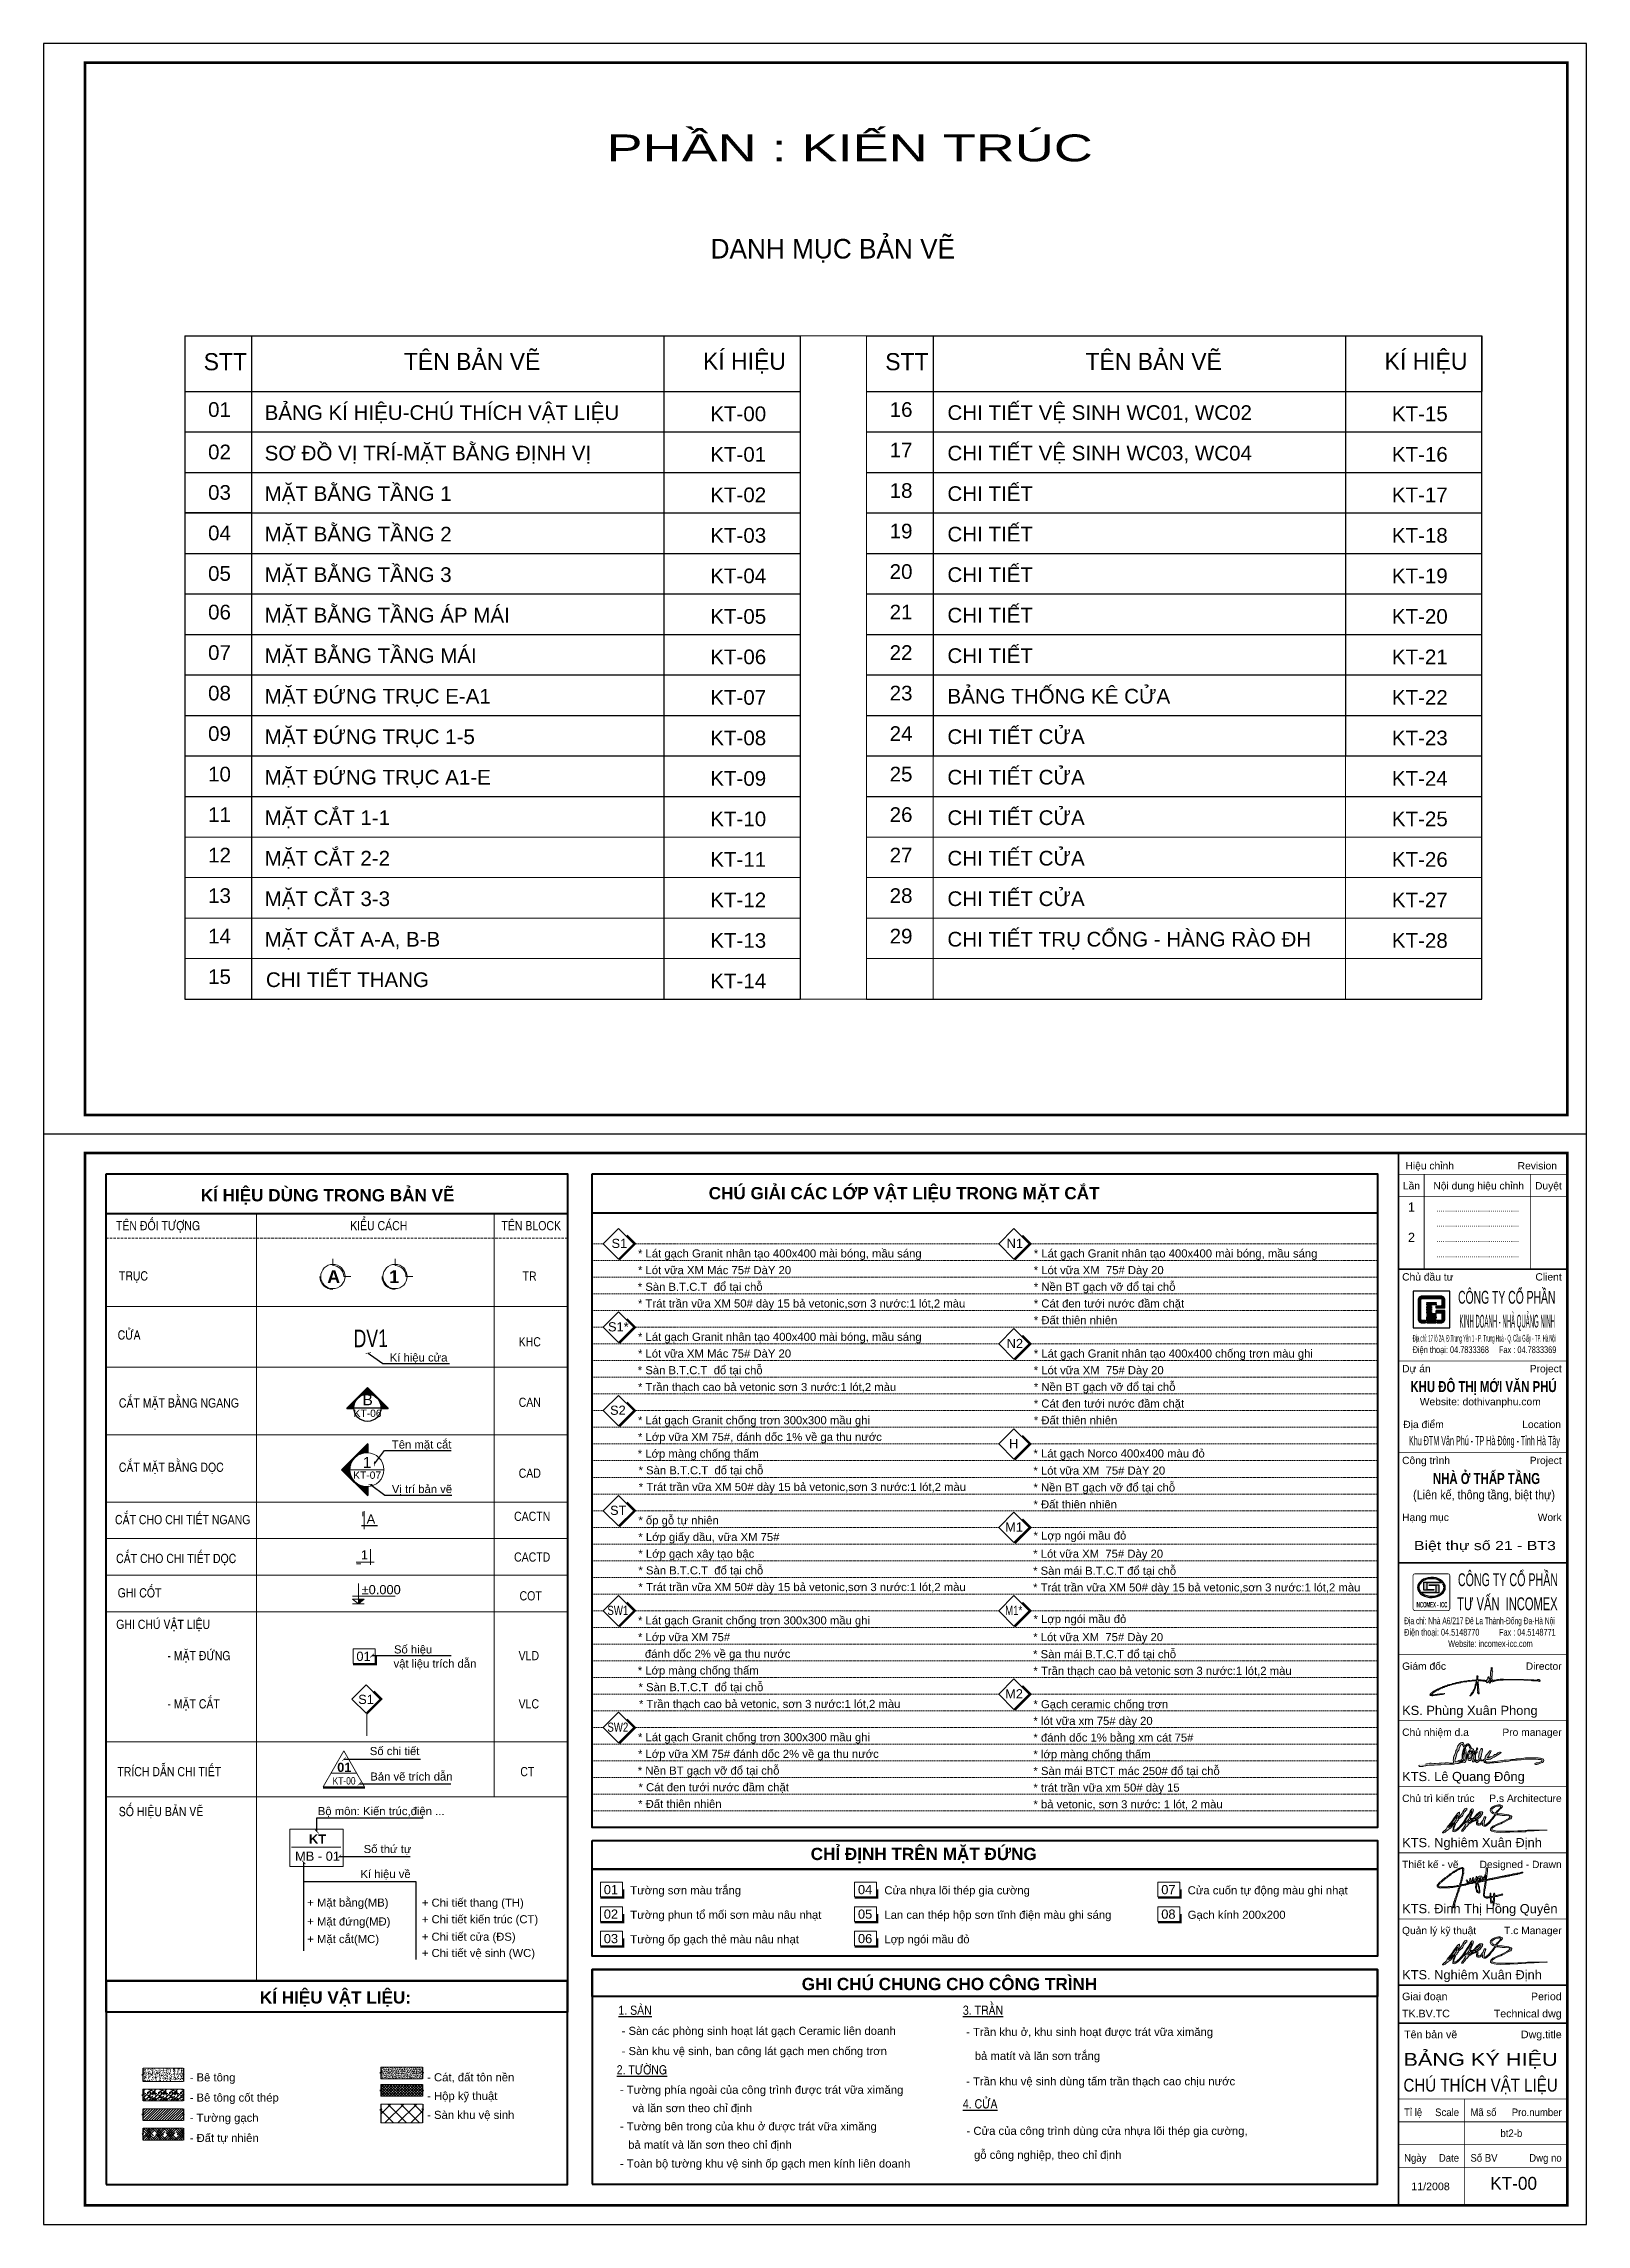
# Model space of a CAD drawing. Header units: millimetres. Extents: x -229618 to 2906, y -178063 to 96806.
# Drawn here: x -217616 to -186113, y 7703 to 52253 of the extents above; entities that cross this region are included whole.
import ezdxf
from ezdxf.enums import TextEntityAlignment as Align

# ---------------------------------------------------------------- set-up
doc = ezdxf.new("R2010")
doc.units = ezdxf.units.MM
doc.header["$LTSCALE"] = 200
doc.header["$MEASUREMENT"] = 0
doc.set_wipeout_variables(frame=1)
doc.linetypes.add('DASHED2', pattern=[0.375, 0.25, -0.125])
doc.layers.get('0').update_dxf_attribs({"color": 95, "linetype": 'CONTINUOUS'})
doc.layers.get('DEFPOINTS').update_dxf_attribs({"linetype": 'CONTINUOUS'})
for name, color, linetype, lineweight in [('1noithat', 146, 'CONTINUOUS', 13), ('cat', 1, 'CONTINUOUS', 40), ('hatch', 250, 'CONTINUOUS', 5), ('khuat', 8, 'DASHED2', 15), ('nho', 252, 'CONTINUOUS', 15), ('thay', 7, 'CONTINUOUS', 18)]:
    doc.layers.add(name, color=color, linetype=linetype, lineweight=lineweight)
for name, color, linetype in [('CUA', 145, 'CONTINUOUS'), ('DIM', 251, 'CONTINUOUS'), ('KHUNGTEN', 7, 'CONTINUOUS'), ('KTEN', 7, 'CONTINUOUS'), ('MANH', 9, 'CONTINUOUS'), ('TEXT', 33, 'CONTINUOUS'), ('TEXT-50', 40, 'CONTINUOUS'), ('thong ke cua', 7, 'CONTINUOUS')]:
    doc.layers.add(name, color=color, linetype=linetype)
doc.layers.add('in', color=203, linetype='CONTINUOUS', lineweight=5, plot=False)
doc.styles.add('$0$CHU HOA Day', font='Vharial_0.ttf')
doc.styles.add('Aria H B iso', font='Vharialb_0.ttf')
doc.styles.add('Aria H iso', font='Vharial_0.ttf')
doc.styles.add('Arial iso', font='vnarial_0.ttf')
doc.styles.add('Arial N   H iso', font='Vharialn_0.ttf')
doc.styles.add('Arial N  iso', font='vnarialn_0.ttf')
doc.styles.add('CHU HOA Day', font='Vharial_0.ttf')
doc.styles.add('CHUC HOA MANH', font='chhbg.shx', dxfattribs={"width": 0.8, "height": 250})
doc.styles.add('dam', font='Vhavanb_0.ttf', dxfattribs={"width": 0.9, "height": 450})
doc.styles.add('khung', font='Vhcentn_0.ttf')
doc.styles.add('NHO2', font='vncc-rms.shx', dxfattribs={"width": 0.65})
doc.styles.add('Scale', font='vnsimli.shx', dxfattribs={"width": 0.65, "bigfont": 'bigfont.shx'})
doc.styles.add('T3', font='Vhavan_0.ttf', dxfattribs={"width": 0.8})
doc.styles.add('TEXT1', font='Vhavan_0.ttf', dxfattribs={"height": 200})
doc.dimstyles.new('Scale', dxfattribs={"dimscale": 75, "dimtxt": 2, "dimasz": 1, "dimexe": 1.6, "dimexo": 0, "dimgap": 0.8, "dimtad": 1, "dimdec": 0, "dimzin": 0, "dimdsep": 46, "dimtxsty": 'Scale', "dimblk": 'ARCHTICK', "dimcen": 0.1, "dimdle": 1, "dimclrd": 256, "dimclre": 256, "dimclrt": 3, "dimadec": 0, "dimazin": 0, "dimtfac": 1, "dimtdec": 0, "dimtix": 1, "dimtmove": 2, "dimatfit": 3, "dimldrblk": 'ARCHTICK', "dimfxl": 0, "dimtolj": 1, "dimtzin": 0, "dimarcsym": 0})

msp = doc.modelspace()

# ---------------------------------------------------------------- texts
at = {"color": 1}
for s, style, p in [('KT', 'Aria H B iso', (-212023.7, 15483.2)), ('mb - 01', 'Aria H iso', (-212023.7, 15131.7))]:
    msp.add_text(s, height=187.5, dxfattribs=dict(at, style=style)).set_placement(p, align=Align.CENTER)
at = {"layer": 'TEXT'}
for s, height, style, p in [('chó gi¶i c¸c líp vËt liÖu trong mÆt c¾t', 250, 'Aria H B iso', (-204035.1, 28645.4)), ('kÝ hiÖu dïng trong b¶n vÏ', 250, 'Aria H B iso', (-214407.6, 28602.3)), ('tªn ®èi t\xadîng', 187.5, 'Arial N   H iso', (-216139.4, 28012.6)), ('kiÓu c¸ch', 187.5, 'Arial N   H iso', (-211356.7, 28012.6)), ('tªn block', 187.5, 'Arial N   H iso', (-208268.2, 28012.6)), ('* L¸t g¹ch Granit nh©n t¹o 400x400 mµi bãng, mÇu s¸ng ', 165, 'Arial iso', (-205479.3, 27456)), ('* L¸t g¹ch Granit nh©n t¹o 400x400 mµi bãng, mÇu s¸ng ', 165, 'Arial iso', (-197396.5, 27456)), ('trôc', 187.5, 'Arial N   H iso', (-216079.8, 26986.5)), ('* Lãt v÷a XM M¸c 75# DµY 20', 165, 'Arial iso', (-205479.3, 27115.2)), ('* Lãt v÷a XM  75# Dµy 20 ', 165, 'Arial iso', (-197397.6, 27115.2)), ('tr', 187.5, 'Arial N   H iso', (-207835.8, 26982.3)), ('* Sµn B.T.C.T  ®æ t¹i chç', 165, 'Arial iso', (-205483.8, 26774.5)), ('* NÒn BT g¹ch vì ®æ t¹i chç', 165, 'Arial iso', (-197396.5, 26774.5)), ('* Tr¸t trÇn v÷a XM 50# dµy 15 b¶ vetonic,s¬n 3 n\xadíc:1 lãt,2 mµu', 165, 'Arial iso', (-205479.3, 26433.7)), ('* C¸t ®en t\xadíi n\xadíc ®Çm chÆt ', 165, 'Arial iso', (-197396.5, 26433.7)), ('cöa', 187.5, 'Arial N   H iso', (-216104.1, 25780)), ('* L¸t g¹ch Granit nh©n t¹o 400x400 mµi bãng, mÇu s¸ng ', 165, 'Arial iso', (-205479.3, 25752.2)), ('* §Êt thiªn nhiªn', 165, 'Arial iso', (-197396.5, 26092.9)), ('khc', 187.5, 'Arial N   H iso', (-207915.4, 25639.5)), ('* Lãt v÷a XM M¸c 75# DµY 20', 165, 'Arial iso', (-205479.3, 25411.4)), ('* L¸t g¹ch Granit nh©n t¹o 400x400 chèng tr¬n mµu ghi ', 165, 'Arial iso', (-197396.5, 25411.4)), ('* Sµn B.T.C.T  ®æ t¹i chç', 165, 'Arial iso', (-205483.8, 25070.6)), ('* Lãt v÷a XM  75# Dµy 20 ', 165, 'Arial iso', (-197397.6, 25070.6)), ('c¾t mÆt b»ng ngang', 187.5, 'Arial N   H iso', (-216079.8, 24390.6)), ('can', 187.5, 'Arial N   H iso', (-207915.4, 24404.6)), ('* TrÇn th¹ch cao b¶ vetonic s¬n 3 n\xadíc:1 lãt,2 mµu', 165, 'Arial iso', (-205479.2, 24727.5)), ('* NÒn BT g¹ch vì ®æ t¹i chç', 165, 'Arial iso', (-197396.5, 24729.8)), ('* C¸t ®en t\xadíi n\xadíc ®Çm chÆt ', 165, 'Arial iso', (-197396.5, 24389.1)), ('* L¸t g¹ch Granit chèng tr¬n 300x300 mÇu ghi', 165, 'Arial iso', (-205479.3, 24048.3)), ('Tªn mÆt c¾t', 165, 'Arial iso', (-210505.5, 23553.1)), ('* Líp v÷a XM 75#, ®¸nh dèc 1%%% vÒ ga thu n\xadíc', 165, 'Arial iso', (-205479.3, 23707.5)), ('c¾t mÆt b»ng däc', 187.5, 'Arial N   H iso', (-216079.8, 23077.3)), ('* Líp mµng chèng thÊm  ', 165, 'Arial iso', (-205483.8, 23366.7)), ('* Sµn B.T.C.T  ®æ t¹i chç', 165, 'Arial iso', (-205468.6, 23026)), ('* Lãt v÷a XM  75# DµY 20 ', 165, 'Arial iso', (-197405, 23020.4)), ('* L¸t g¹ch Norco 400x400 mµu ®á', 165, 'Arial iso', (-197403.8, 23369.8)), ('VÞ trÝ b¶n vÏ', 165, 'Arial iso', (-210505.5, 22643.4)), ('cad', 187.5, 'Arial N   H iso', (-207915.4, 22955.5)), ('* Tr¸t trÇn v÷a XM 50# dµy 15 b¶ vetonic,s¬n 3 n\xadíc:1 lãt,2 mµu', 165, 'Arial iso', (-205464, 22685.2)), ('* NÒn BT g¹ch vì ®æ t¹i chç', 165, 'Arial iso', (-197403.8, 22675.3)), ('c¾t cho chi tiÕt ngang', 187.5, 'Arial N   H iso', (-216158.6, 22007.1)), ('* §Êt thiªn nhiªn', 165, 'Arial iso', (-197403.8, 22330.2)), ('cactn', 187.5, 'Arial N   H iso', (-208009.9, 22074.9)), ('* Líp giÊy dÇu, v÷a XM 75#', 165, 'Arial iso', (-205472, 21662.9)), ('* èp gç tù nhiªn', 165, 'Arial iso', (-205470.9, 22003.6)), ('* Lîp ngãi mÇu ®á', 165, 'Arial iso', (-197402.1, 21692.5)), ('c¾t cho chi tiÕt däc', 187.5, 'Arial N   H iso', (-216135.9, 21213.8)), ('cactd', 187.5, 'Arial N   H iso', (-208009.9, 21242.9)), ('* Líp g¹ch x©y t¹o bËc', 165, 'Arial iso', (-205472, 21322.1)), ('* Lãt v÷a XM  75# Dµy 20 ', 165, 'Arial iso', (-197409.1, 21322.1)), ('* Sµn B.T.C.T  ®æ t¹i chç', 165, 'Arial iso', (-205470.9, 20981.3)), ('* Sµn m¸i B.T.C.T ®æ t¹i chç ', 165, 'Arial iso', (-197411.5, 20974)), ('ghi cèt', 187.5, 'Arial N   H iso', (-216104.7, 20511.5)), ('cot', 187.5, 'Arial N   H iso', (-207897.6, 20450.4)), ('* Tr¸t trÇn v÷a XM 50# dµy 15 b¶ vetonic,s¬n 3 n\xadíc:1 lãt,2 mµu', 165, 'Arial iso', (-205470.9, 20640.6)), ('* Tr¸t trÇn v÷a XM 50# dµy 15 b¶ vetonic,s¬n 3 n\xadíc:1 lãt,2 mµu ', 165, 'Arial iso', (-197411.5, 20633.3)), ('ghi chó vËt liÖu', 187.5, 'Arial N   H iso', (-216135.2, 19867.9)), ('* L¸t g¹ch Granit chèng tr¬n 300x300 mÇu ghi', 165, 'Arial iso', (-205479.3, 19959)), ('* Lîp ngãi mÇu ®á', 165, 'Arial iso', (-197402.1, 19988.7)), ('* Líp v÷a XM 75#', 165, 'Arial iso', (-205479.3, 19618.2)), ('* Lãt v÷a XM  75# Dµy 20 ', 165, 'Arial iso', (-197409.1, 19618.2)), (' - mÆt ®øng', 187.5, 'Arial N   H iso', (-215149.3, 19228.6)), ('vËt liÖu trÝch dÉn', 165, 'Arial iso', (-210471.2, 19077.3)), ('Sè hiÖu ', 165, 'Arial iso', (-210462.7, 19366.4)), ('vld', 187.5, 'Arial N   H iso', (-207917.1, 19228.6)), ('®¸nh dèc 2%%% vÒ ga thu n\xadíc', 165, 'Arial iso', (-205337.6, 19277.5)), ('* Sµn m¸i B.T.C.T ®æ t¹i chç ', 165, 'Arial iso', (-197411.5, 19270.2)), ('* Líp mµng chèng thÊm  ', 165, 'Arial iso', (-205483.8, 18936.7)), ('* Sµn B.T.C.T  ®æ t¹i chç', 165, 'Arial iso', (-205468.6, 18595.9)), ('* TrÇn th¹ch cao b¶ vetonic s¬n 3 n\xadíc:1 lãt,2 mµu', 165, 'Arial iso', (-197404.6, 18929.4)), (' - mÆt c¾t', 187.5, 'Arial N   H iso', (-215149.3, 18244)), ('vlc', 187.5, 'Arial N   H iso', (-207917.1, 18244)), ('* TrÇn th¹ch cao b¶ vetonic, s¬n 3 n\xadíc:1 lãt,2 mµu', 165, 'Arial iso', (-205459.1, 18252.8)), ('Sè chi tiÕt', 165, 'Arial iso', (-210955.1, 17290.5)), ('* L¸t g¹ch Granit chèng tr¬n 300x300 mÇu ghi', 165, 'Arial iso', (-205479.3, 17573.6)), ('* Líp v÷a XM 75# ®¸nh dèc 2%%% vÒ ga thu n\xadíc', 165, 'Arial iso', (-205479.3, 17232.8)), ('* ®¸nh dèc 1%%% b»ng xm c¸t 75#', 165, 'Arial iso', (-197404.6, 17566.3)), ('* líp mµng chèng thÊm ', 165, 'Arial iso', (-197404.6, 17225.5)), ('trÝch dÉn chi tiÕt', 187.5, 'Arial N   H iso', (-216111.6, 16858.9)), ('B¶n vÏ trÝch dÉn', 165, 'Arial iso', (-210945.8, 16769.8)), ('ct', 187.5, 'Arial N   H iso', (-207882.6, 16858.9)), ('* NÒn BT g¹ch vì ®æ t¹i chç', 165, 'Arial iso', (-205483.8, 16892)), ('* Sµn m¸i BTCT m¸c 250# ®æ t¹i chç ', 165, 'Arial iso', (-197404.6, 16884.8)), ('* C¸t ®en t\xadíi n\xadíc ®Çm chÆt ', 165, 'Arial iso', (-205468.6, 16551.3)), ('* tr¸t trÇn v÷a xm 50# dµy 15', 165, 'Arial iso', (-197404.6, 16544)), ('sè hiÖu b¶n vÏ', 187.5, 'Arial N   H iso', (-216081.3, 16043.3)), ('Bé m«n: KiÕn tróc,®iÖn ...', 165, 'Arial iso', (-212017.6, 16063.9)), ('* §Êt thiªn nhiªn', 165, 'Arial iso', (-205476.7, 16210.5)), ('* b¶ vetonic, s¬n 3 n\xadíc: 1 lãt, 2 mµu', 165, 'Arial iso', (-197404.6, 16203.2)), ('Sè thø tù', 165, 'Arial iso', (-211081.6, 15289.4)), ('chØ ®Þnh trªn mÆt ®øng', 250, 'Aria H B iso', (-201953, 15146)), ('KÝ hiÖu vÒ', 165, 'Arial iso', (-211146.2, 14779.1)), ('+ MÆt b»ng(MB)', 165, 'Arial iso', (-212232.8, 14194.9)), ('+ Chi tiÕt thang (TH)', 165, 'Arial iso', (-209893.4, 14192.7)), ('T\xadêng s¬n mµu tr¾ng', 165, 'Arial iso', (-205637.9, 14446)), ('Cöa nhùa lâi thÐp gia c\xadêng', 165, 'Arial iso', (-200448, 14446)), ('Cöa cuèn tù ®éng mµu ghi nh¹t', 165, 'Arial iso', (-194254.4, 14446)), ('+ MÆt ®øng(M§)', 165, 'Arial iso', (-212232.8, 13808.9)), ('+ Chi tiÕt kiÕn tróc (CT)', 165, 'Arial iso', (-209893.4, 13854.1)), ('T\xadêng phun tæ mèi s¬n mµu n©u nh¹t', 165, 'Arial iso', (-205637.9, 13946)), ('Lan can thÐp hép s¬n tÜnh ®iÖn mµu ghi s¸ng', 165, 'Arial iso', (-200448, 13946)), ('G¹ch kÝnh 200x200', 165, 'Arial iso', (-194254.4, 13946)), ('+ MÆt c¾t(MC)', 165, 'Arial iso', (-212232.8, 13449.9)), ('+ Chi tiÕt cöa (§S)', 165, 'Arial iso', (-209893.4, 13497.8)), ('T\xadêng èp g¹ch thÎ mµu n©u nh¹t', 165, 'Arial iso', (-205637.9, 13446)), ('Lîp ngãi mÇu ®á', 165, 'Arial iso', (-200448, 13446)), ('+ Chi tiÕt vÖ sinh (WC)', 165, 'Arial iso', (-209893.4, 13164.8)), ('kÝ hiÖu vËt liÖu:', 250, 'Aria H B iso', (-213200.3, 12215)), ('Ghi chó chung cho c«ng tr×nh', 250, 'Aria H B iso', (-202135.8, 12489.2)), ('%%u1. sµn', 187.5, 'Arial N   H iso', (-205879.2, 11984.3)), ('%%u3. TrÇn', 187.5, 'Arial N   H iso', (-198844.5, 11985.2)), ('- Sµn c¸c phßng sinh ho¹t l¸t g¹ch Ceramic liªn doanh', 165, 'Arial iso', (-205813.3, 11574.6)), ('- TrÇn khu ë, khu sinh ho¹t ®\xadîc tr¸t v÷a xim¨ng ', 165, 'Arial iso', (-198778.5, 11553)), ('- Sµn khu vÖ sinh, ban c«ng l¸t g¹ch men chèng tr¬n', 165, 'Arial iso', (-205813.3, 11162.1)), ('   b¶ matÝt vµ l¨n s¬n tr¾ng', 165, 'Arial iso', (-198793.8, 11062.5)), ('- Bª t«ng', 165, 'Arial iso', (-214634.3, 10624)), ('- C¸t, ®Êt t«n nÒn', 165, 'Arial iso', (-209785.7, 10626.1)), ('%%u2. t\xadêng', 187.5, 'Arial N   H iso', (-205914.2, 10768.3)), ('- TrÇn khu vÖ sinh dïng tÊm trÇn th¹ch cao chÞu n\xadíc', 165, 'Arial iso', (-198778.5, 10543.4)), ('- Bª t«ng cèt thÐp', 165, 'Arial iso', (-214634.3, 10211.5)), ('- Hép kü thuËt', 165, 'Arial iso', (-209785.7, 10245.9)), ('- T\xadêng phÝa ngoµi cña c«ng tr×nh ®\xadîc tr¸t v÷a xim¨ng ', 165, 'Arial iso', (-205848.3, 10371.2)), ('%%u4. Cöa', 187.5, 'Arial N   H iso', (-198844.5, 10073.4)), ('- T\xadêng g¹ch', 165, 'Arial iso', (-214634.3, 9799)), ('- Sµn khu vÖ sinh', 165, 'Arial iso', (-209785.7, 9858.5)), ('- T\xadêng bªn trong cña khu ë ®\xadîc tr¸t v÷a xim¨ng', 165, 'Arial iso', (-205848.3, 9623.4)), ('vµ l¨n s¬n theo chØ ®Þnh', 165, 'Arial iso', (-205593.2, 9996.2)), ('- §Êt tù nhiªn', 165, 'Arial iso', (-214634.3, 9386.5)), ('   b¶ matÝt vµ l¨n s¬n theo chØ ®Þnh', 165, 'Arial iso', (-205872.3, 9248.4)), ('- Cöa cña c«ng tr×nh dïng cöa nhùa lâi thÐp gia c\xadêng, ', 165, 'Arial iso', (-198770.6, 9532.6)), ('- Toµn bé t\xadêng khu vÖ sinh èp g¹ch men kÝnh liªn doanh', 165, 'Arial iso', (-205848.3, 8864.5)), (' gç c«ng nghiÖp, theo chØ ®Þnh', 165, 'Arial iso', (-198681.8, 9042.1))]:
    msp.add_text(s, height=height, dxfattribs=dict(at, style=style)).set_placement(p)
at = {"layer": 'TEXT', "style": 'Aria H B iso'}
for s, p in [('a', (-211693.8, 27064)), ('1', (-210457.3, 27064))]:
    msp.add_text(s, height=262.5, dxfattribs=at).set_placement(p, align=Align.MIDDLE)

# ---------------------------------------------------------------- blocks, each defined once
blk = doc.blocks.new('vld')
at = {"layer": 'thay', "color": 1, "ltscale": 600, "const_width": 1270}
blk.add_lwpolyline([(635, 140), (635, -5717), (-15232, -5717)], dxfattribs=at)
at = {"layer": 'thay'}
blk.add_lwpolyline([(-15232, -5082), (0, -5082), (0, 5082), (-15232, 5082)], close=True, dxfattribs=at)
at = {"layer": 'TEXT', "style": 'Aria H iso'}
blk.add_attdef('1', text='', height=6350, dxfattribs=at).set_placement((-7944, -3167), align=Align.CENTER)
blk = doc.blocks.new('LO GO NHA QUANG NINH')
at = {"layer": 'hatch', "lineweight": -2}
for points in [[(865, 759, 0.414214), (759, 865), (241, 865, 0.414214), (135, 759), (135, 500), (205, 500), (205, 759, -0.414214), (241, 795), (759, 795, -0.414214), (795, 759), (795, 640, -0.414214), (759, 604), (632, 604), (632, 533), (865, 533)], [(342, 205), (241, 205, -0.414214), (205, 241), (205, 500), (135, 500), (135, 241, 0.414214), (241, 135), (342, 135)], [(865, 474), (632, 474), (632, 404), (759, 404, -0.414214), (795, 368), (795, 241, -0.414214), (759, 205), (658, 205), (658, 135), (759, 135, 0.414214), (865, 241)]]:
    blk.add_hatch(color=32, dxfattribs=at).paths.add_polyline_path(points)
h = blk.add_hatch(color=32, dxfattribs=at)
h.paths.add_polyline_path([(378, 428), (499, 428), (499, 404), (378, 404)])
h.paths.add_polyline_path([(378, 472), (499, 472), (499, 448), (378, 448)])
h.paths.add_polyline_path([(378, 516), (499, 516), (499, 492), (378, 492)])
h.paths.add_polyline_path([(378, 560), (499, 560), (499, 536), (378, 536)])
h.paths.add_polyline_path([(378, 604), (499, 604), (499, 580), (378, 580)])
h.paths.add_polyline_path([(378, 648), (632, 648), (632, 624), (378, 624)])
h.paths.add_polyline_path([(378, 692), (632, 692), (632, 668), (378, 668)])
h = blk.add_hatch(color=32, dxfattribs=at)
h.paths.add_polyline_path([(378, 316), (632, 316), (632, 340), (378, 340)])
h.paths.add_polyline_path([(378, 360), (632, 360), (632, 384), (378, 384)])
h.paths.add_polyline_path([(632, 216), (632, 188), (578, 188), (578, 296), (632, 296), (632, 268), (606, 268), (606, 216)])
h.paths.add_polyline_path([(558, 216), (558, 188), (503, 188), (503, 296), (558, 296), (558, 268), (532, 268), (532, 216)])
h.paths.add_polyline_path([(458, 216), (403, 216), (403, 268), (458, 268)], flags=16)
h.paths.add_polyline_path([(483, 188), (378, 188), (378, 296), (483, 296)])
h.paths.add_polyline_path([(378, 135), (632, 135), (632, 168), (378, 168)])
for p, q in [((632, 533), (632, 604)), ((342, 205), (342, 135)), ((865, 533), (632, 533)), ((865, 474), (632, 474)), ((632, 404), (632, 474)), ((658, 205), (658, 135))]:
    blk.add_line(p, q, dxfattribs=at)
for points in [[(865, 533), (865, 759, 0.414214), (759, 865), (241, 865, 0.414214), (135, 759), (135, 241, 0.414214), (241, 135), (342, 135)], [(632, 604), (759, 604, 0.414214), (795, 640), (795, 759, 0.414214), (759, 795), (241, 795, 0.414214), (205, 759), (205, 241, 0.414214), (241, 205), (342, 205)], [(658, 205), (759, 205, 0.414214), (795, 241), (795, 368, 0.414214), (759, 404), (632, 404)], [(658, 135), (759, 135, 0.414214), (865, 241), (865, 474)]]:
    blk.add_lwpolyline(points, format="xyb", dxfattribs=at)
for points in [[(378, 692), (632, 692), (632, 668), (378, 668)], [(378, 648), (632, 648), (632, 624), (378, 624)], [(378, 604), (499, 604), (499, 580), (378, 580)], [(378, 560), (499, 560), (499, 536), (378, 536)], [(378, 516), (499, 516), (499, 492), (378, 492)], [(378, 472), (499, 472), (499, 448), (378, 448)], [(378, 428), (499, 428), (499, 404), (378, 404)], [(378, 360), (632, 360), (632, 384), (378, 384)], [(378, 316), (632, 316), (632, 340), (378, 340)], [(483, 188), (378, 188), (378, 296), (483, 296)], [(378, 135), (632, 135), (632, 168), (378, 168)], [(458, 216), (403, 216), (403, 268), (458, 268)]]:
    blk.add_lwpolyline(points, close=True, dxfattribs=at)
for points in [[(558, 216), (558, 188), (503, 188), (503, 296), (558, 296), (558, 268), (532, 268), (532, 216), (558, 216)], [(632, 216), (632, 188), (578, 188), (578, 296), (632, 296), (632, 268), (606, 268), (606, 216), (632, 216)]]:
    blk.add_lwpolyline(points, dxfattribs=at)
at = {"layer": 'thay', "lineweight": -2}
blk.add_lwpolyline([(0, 0), (1000, 0), (1000, 1000), (0, 1000)], close=True, dxfattribs=at)
blk = doc.blocks.new('a dong')
at = {"layer": 'hatch', "ltscale": 30}
h = blk.add_hatch(color=256, dxfattribs=at)
h.paths.add_polyline_path([(989, 288), (981, 297), (976, 303), (962, 308), (954, 308), (948, 319), (945, 326), (931, 354), (919, 372), (912, 378), (897, 392), (889, 394), (879, 390), (869, 384), (862, 378), (852, 370), (849, 365), (840, 357), (834, 349), (840, 337), (844, 316), (850, 333), (857, 342), (871, 357), (877, 363), (885, 370), (892, 372), (897, 371), (903, 363), (911, 343), (917, 325), (927, 314), (931, 305), (928, 286), (922, 279), (915, 273), (904, 259), (893, 240), (887, 223), (881, 213), (881, 195), (880, 180), (879, 165), (879, 151), (887, 125), (892, 110), (895, 98), (904, 87), (928, 92), (938, 92), (948, 99), (955, 115), (961, 126), (962, 137), (962, 146), (964, 160), (969, 171), (970, 182), (970, 195), (970, 206), (968, 211), (965, 222), (965, 236), (963, 249), (962, 259), (963, 264), (974, 267), (984, 245), (986, 237), (990, 219), (993, 210), (996, 193), (996, 188), (994, 147), (993, 138), (989, 129), (985, 124), (978, 86), (971, 80), (973, 66), (986, 64), (993, 64), (999, 66), (1005, 84), (1004, 93), (1005, 102), (1012, 106), (1016, 100), (1019, 90), (1020, 81), (1023, 71), (1030, 65), (1042, 55), (1051, 53), (1059, 55), (1073, 64), (1083, 68), (1098, 92), (1107, 99), (1114, 96), (1120, 91), (1129, 83), (1150, 82), (1164, 87), (1172, 87), (1175, 82), (1175, 73), (1181, 61), (1189, 56), (1196, 51), (1207, 49), (1213, 49), (1221, 45), (1226, 43), (1253, 43), (1270, 43), (1283, 43), (1307, 45), (1318, 45), (1329, 48), (1364, 49), (1380, 51), (1393, 52), (1425, 56), (1439, 56), (1478, 58), (1502, 63), (1521, 64), (1563, 70), (1572, 68), (1655, 83), (1689, 89), (1723, 93), (1750, 96), (1779, 97), (1810, 100), (1855, 104), (1888, 110), (1922, 111), (1958, 113), (2041, 113), (2085, 115), (2119, 111), (2162, 110), (2184, 106), (2203, 106), (2224, 103), (2228, 96), (2227, 87), (2220, 71), (2191, 58), (2176, 52), (2162, 50), (2147, 48), (2126, 45), (2113, 40), (2101, 33), (2102, 26), (2112, 20), (2120, 16), (2134, 19), (2151, 26), (2159, 26), (2185, 34), (2201, 42), (2217, 46), (2239, 56), (2249, 64), (2256, 73), (2261, 82), (2262, 98), (2254, 106), (2254, 115), (2204, 129), (2189, 133), (2160, 139), (2144, 138), (2111, 137), (2100, 136), (2077, 137), (1998, 138), (1980, 140), (1963, 137), (1929, 135), (1901, 132), (1803, 121), (1786, 120), (1764, 118), (1743, 115), (1727, 110), (1711, 107), (1680, 105), (1667, 103), (1647, 99), (1583, 93), (1547, 95), (1384, 72), (1371, 72), (1353, 68), (1326, 67), (1313, 61), (1284, 61), (1229, 64), (1212, 65), (1206, 66), (1201, 84), (1205, 91), (1211, 99), (1228, 107), (1243, 109), (1264, 109), (1286, 114), (1300, 113), (1333, 137), (1361, 147), (1382, 162), (1433, 193), (1480, 225), (1489, 229), (1490, 237), (1479, 242), (1463, 241), (1446, 235), (1430, 226), (1411, 208), (1394, 196), (1371, 196), (1350, 174), (1335, 167), (1321, 161), (1306, 158), (1293, 155), (1269, 140), (1255, 139), (1245, 138), (1246, 142), (1249, 148), (1253, 157), (1255, 164), (1266, 172), (1267, 175), (1284, 219), (1296, 235), (1304, 248), (1308, 257), (1309, 263), (1299, 266), (1291, 266), (1287, 263), (1276, 253), (1265, 238), (1256, 227), (1248, 215), (1233, 199), (1225, 190), (1208, 170), (1198, 150), (1198, 142), (1200, 127), (1196, 117), (1178, 108), (1168, 101), (1154, 98), (1138, 98), (1131, 100), (1124, 105), (1123, 110), (1116, 120), (1119, 126), (1125, 134), (1119, 145), (1126, 162), (1129, 172), (1134, 188), (1134, 203), (1137, 213), (1140, 220), (1148, 245), (1148, 257), (1152, 275), (1152, 288), (1152, 294), (1149, 299), (1142, 304), (1136, 304), (1127, 300), (1122, 292), (1119, 283), (1111, 268), (1105, 261), (1100, 247), (1090, 236), (1093, 202), (1088, 191), (1085, 180), (1083, 156), (1087, 139), (1090, 128), (1095, 119), (1088, 115), (1078, 104), (1067, 94), (1052, 86), (1043, 89), (1039, 95), (1030, 103), (1026, 111), (1023, 124), (1024, 136), (1027, 146), (1027, 156), (1027, 169), (1027, 178), (1027, 184), (1027, 194), (1036, 215), (1044, 226), (1055, 239), (1052, 268), (1057, 284), (1061, 296), (1066, 302), (1059, 318), (1044, 298), (1043, 287), (1042, 276), (1035, 268), (1031, 261), (1024, 241), (1025, 232), (1025, 221), (1021, 210), (1010, 200), (1007, 205), (1006, 211), (1006, 241), (1005, 252), (1004, 257), (998, 269), (993, 278)])
h.paths.add_polyline_path([(938, 265), (947, 251), (951, 235), (944, 218), (945, 183), (946, 164), (941, 143), (939, 136), (925, 123), (919, 123), (911, 125), (905, 132), (904, 147), (903, 156), (902, 190), (909, 207), (913, 221), (915, 234), (920, 241), (927, 253)], flags=16)
h.paths.add_polyline_path([(806, 412), (796, 418), (783, 416), (776, 414), (761, 407), (754, 403), (743, 396), (728, 385), (717, 369), (712, 360), (707, 352), (701, 338), (696, 324), (687, 291), (681, 283), (672, 268), (668, 259), (652, 201), (644, 188), (638, 178), (625, 146), (625, 129), (625, 122), (621, 92), (627, 78), (627, 71), (627, 62), (627, 56), (629, 49), (626, 48), (611, 43), (562, 42), (555, 42), (539, 46), (516, 47), (484, 45), (477, 44), (458, 43), (412, 45), (399, 44), (384, 44), (366, 42), (300, 35), (276, 36), (222, 40), (202, 40), (190, 37), (159, 30), (139, 27), (122, 26), (83, 13), (68, 12), (44, 11), (33, 12), (15, 4), (0, 0), (0, -9), (7, -18), (37, -18), (46, -18), (66, -18), (76, -15), (91, -12), (111, -9), (130, -7), (140, -2), (154, -1), (188, 7), (230, 7), (248, 7), (268, 4), (278, 8), (338, 10), (362, 10), (385, 11), (399, 13), (414, 15), (556, 23), (608, 23), (636, 22), (652, 30), (691, 33), (710, 37), (721, 36), (774, 51), (785, 55), (795, 58), (802, 61), (809, 59), (820, 53), (827, 51), (843, 61), (847, 75), (850, 80), (859, 91), (864, 130), (864, 144), (864, 157), (865, 172), (864, 179), (858, 224), (859, 247), (853, 273), (850, 287), (848, 307), (844, 316), (840, 337), (834, 349), (825, 361), (811, 398)])
h.paths.add_polyline_path([(782, 384), (798, 365), (804, 352), (812, 339), (822, 325), (827, 304), (828, 291), (829, 291), (828, 290), (829, 286), (828, 272), (828, 258), (834, 214), (834, 193), (835, 168), (836, 155), (837, 133), (837, 123), (835, 112), (833, 100), (822, 87), (820, 89), (818, 91), (817, 92), (815, 94), (808, 102), (802, 120), (801, 146), (802, 165), (803, 184), (806, 204), (810, 213), (815, 246), (815, 250), (815, 262), (815, 275), (818, 284), (822, 290), (828, 291), (827, 304), (822, 325), (818, 314), (813, 304), (807, 294), (802, 280), (802, 267), (795, 260), (794, 252), (790, 220), (790, 215), (788, 211), (786, 203), (784, 192), (785, 177), (785, 166), (785, 151), (782, 132), (783, 123), (781, 115), (781, 105), (768, 103), (743, 97), (723, 87), (705, 78), (663, 68), (657, 71), (653, 81), (658, 95), (664, 129), (670, 137), (697, 241), (726, 274), (729, 290), (730, 305), (763, 374)], flags=16)
h.paths.add_polyline_path([(785, 88), (787, 87), (790, 87), (792, 84), (795, 81), (789, 77), (783, 73), (780, 72), (777, 71), (766, 70), (749, 64), (741, 62), (731, 62), (726, 63), (725, 65), (733, 67), (740, 70), (746, 73), (756, 75), (765, 79), (768, 81), (776, 84)], flags=16)
for points in [[(15, 4), (0, 0), (0, -9), (7, -18), (37, -18), (46, -18), (66, -18), (76, -15), (91, -12), (111, -9), (130, -7), (140, -2), (154, -1), (188, 7), (230, 7), (248, 7), (268, 4), (278, 8), (338, 10), (362, 10), (385, 11), (399, 13), (414, 15), (556, 23), (608, 23), (636, 22), (652, 30), (691, 33), (710, 37), (721, 36), (774, 51), (785, 55), (795, 58), (802, 61), (809, 59), (820, 53), (827, 51), (827, 51), (843, 61), (847, 75), (850, 80), (859, 91), (864, 130), (864, 144), (864, 157), (865, 172), (864, 179), (858, 224), (859, 247), (853, 273), (850, 287), (848, 307), (844, 316), (840, 337), (834, 349), (825, 361), (811, 398), (806, 412), (796, 418), (783, 416), (776, 414), (761, 407), (754, 403), (743, 396), (728, 385), (717, 369), (712, 360), (707, 352), (701, 338), (696, 324), (687, 291), (681, 283), (672, 268), (668, 259), (652, 201), (644, 188), (638, 178), (625, 146), (625, 129), (625, 122), (621, 92), (627, 78), (627, 71), (627, 62), (627, 56), (629, 49), (626, 48), (611, 43), (562, 42), (555, 42), (539, 46), (516, 47), (484, 45), (477, 44), (458, 43), (412, 45), (399, 44), (384, 44), (366, 42), (300, 35), (276, 36), (222, 40), (202, 40), (190, 37), (159, 30), (139, 27), (122, 26)], [(781, 105), (768, 103), (743, 97), (723, 87), (705, 78), (663, 68), (657, 71), (653, 81), (658, 95), (664, 129), (670, 137), (697, 241), (726, 274), (729, 290), (730, 305), (763, 374), (782, 384), (782, 384), (782, 384), (798, 365), (804, 352), (812, 339), (822, 325), (822, 325), (827, 304), (829, 286), (828, 258), (834, 214), (834, 193), (835, 168), (836, 143), (837, 123), (833, 100), (833, 100), (822, 87), (822, 87), (808, 102), (802, 120), (801, 146), (803, 184), (806, 204), (806, 204), (814, 221), (815, 232), (815, 242), (815, 250), (815, 262), (815, 275), (818, 284), (822, 290), (828, 291)], [(726, 65), (733, 67), (746, 73), (756, 75), (763, 78), (768, 81), (776, 84), (785, 88), (790, 87), (795, 81), (783, 73), (777, 71), (766, 70), (749, 64), (741, 62), (731, 62), (726, 63), (725, 65), (725, 65)], [(725, 64), (729, 66), (733, 67), (740, 70), (751, 74), (756, 75), (776, 84), (785, 88), (787, 87), (790, 87), (792, 84), (795, 81), (795, 81), (789, 77), (783, 73), (780, 72), (766, 70), (749, 64), (736, 62), (728, 62), (725, 65)], [(781, 105), (781, 115), (783, 123), (782, 132), (785, 151), (785, 166), (785, 177), (784, 192), (786, 203), (788, 211), (790, 215), (790, 220), (794, 252), (795, 260), (802, 267), (802, 280), (807, 294), (813, 304), (818, 314), (818, 314), (822, 325), (822, 325)], [(822, 87), (833, 100), (835, 112), (837, 123), (837, 133), (836, 155), (835, 168), (834, 193), (834, 214), (828, 258), (828, 272), (829, 286), (828, 291), (829, 291), (820, 287), (815, 268), (815, 246), (810, 213), (802, 165), (801, 146), (802, 120), (808, 102), (815, 94), (815, 94), (815, 91)], [(815, 94), (817, 92), (818, 91), (818, 91), (820, 89), (822, 87)], [(834, 349), (840, 357), (849, 365), (852, 370), (862, 378), (869, 384), (879, 390), (889, 394), (897, 392), (912, 378), (919, 372), (931, 354), (945, 326), (948, 319), (954, 308), (962, 308), (976, 303), (981, 297), (989, 288), (993, 278), (998, 269), (1004, 257), (1005, 252), (1006, 241), (1006, 211), (1007, 205), (1010, 200), (1010, 200), (1010, 200), (1021, 210), (1025, 221), (1025, 232), (1024, 241), (1031, 261), (1035, 268), (1042, 276), (1043, 287), (1044, 298), (1059, 318), (1059, 318), (1066, 302), (1061, 296), (1057, 284), (1052, 268), (1055, 239), (1055, 239), (1044, 226), (1036, 215), (1027, 194), (1027, 184), (1027, 178), (1027, 169), (1027, 156), (1027, 146), (1024, 136), (1023, 124), (1026, 111), (1030, 103), (1030, 103), (1039, 95), (1043, 89), (1052, 86), (1067, 94), (1078, 104), (1088, 115), (1095, 119), (1090, 128), (1087, 139), (1083, 156), (1085, 180), (1088, 191), (1093, 202), (1090, 236), (1100, 247), (1105, 261), (1111, 268), (1119, 283), (1122, 292), (1127, 300), (1136, 304), (1142, 304), (1149, 299), (1152, 294), (1152, 288), (1152, 275), (1148, 257), (1148, 245), (1140, 220), (1137, 213), (1134, 203), (1134, 188), (1129, 172), (1126, 162), (1119, 145), (1119, 145), (1125, 134), (1119, 126), (1116, 120), (1123, 110), (1124, 105), (1131, 100), (1138, 98), (1154, 98), (1168, 101), (1178, 108), (1196, 117), (1200, 127), (1198, 142), (1198, 150), (1208, 170), (1225, 190), (1233, 199), (1248, 215), (1256, 227), (1265, 238), (1276, 253), (1287, 263), (1291, 266), (1299, 266), (1299, 266), (1309, 263), (1308, 257), (1304, 248), (1296, 235), (1284, 219), (1267, 175), (1266, 172), (1255, 164), (1253, 157), (1249, 148), (1246, 142), (1245, 138), (1255, 139), (1269, 140), (1293, 155), (1306, 158), (1321, 161), (1335, 167), (1350, 174), (1371, 196), (1394, 196), (1411, 208), (1430, 226), (1446, 235), (1463, 241), (1479, 242), (1479, 242), (1490, 237), (1489, 229), (1480, 225), (1433, 193), (1382, 162), (1361, 147), (1333, 137), (1300, 113), (1286, 114), (1264, 109), (1243, 109), (1228, 107), (1211, 99), (1211, 99), (1205, 91), (1201, 84), (1206, 66), (1212, 65), (1229, 64), (1284, 61), (1313, 61), (1326, 67), (1353, 68), (1371, 72), (1384, 72), (1547, 95), (1583, 93), (1647, 99), (1667, 103), (1680, 105), (1711, 107), (1727, 110), (1743, 115), (1764, 118), (1786, 120), (1803, 121), (1901, 132), (1929, 135), (1963, 137), (1980, 140), (1998, 138), (2077, 137), (2077, 137), (2100, 136), (2111, 137), (2144, 138), (2160, 139), (2189, 133), (2204, 129), (2254, 115), (2254, 106), (2262, 98), (2262, 98), (2261, 82), (2256, 73), (2249, 64), (2239, 56), (2217, 46), (2201, 42), (2185, 34), (2159, 26), (2151, 26), (2134, 19), (2120, 16), (2112, 20), (2102, 26), (2102, 26), (2101, 33), (2113, 40), (2126, 45), (2126, 45), (2147, 48), (2162, 50), (2176, 52), (2191, 58), (2220, 71), (2220, 71), (2227, 87), (2228, 96), (2224, 103), (2203, 106), (2184, 106), (2162, 110), (2119, 111), (2085, 115), (2041, 113), (1958, 113), (1958, 113), (1922, 111), (1888, 110), (1855, 104), (1810, 100), (1779, 97), (1750, 96), (1723, 93), (1689, 89), (1655, 83), (1572, 68), (1563, 70), (1521, 64), (1502, 63), (1478, 58), (1439, 56), (1425, 56), (1393, 52), (1380, 51), (1364, 49), (1329, 48), (1318, 45), (1307, 45), (1283, 43), (1258, 43), (1226, 43), (1216, 47), (1202, 57), (1202, 57), (1186, 74)], [(1283, 43), (1270, 43), (1253, 43), (1226, 43), (1221, 45), (1213, 49), (1207, 49), (1196, 51), (1189, 56), (1181, 61), (1175, 73), (1175, 82), (1172, 87), (1164, 87), (1150, 82), (1129, 83), (1120, 91), (1114, 96), (1107, 99), (1098, 92), (1083, 68), (1073, 64), (1059, 55), (1051, 53), (1042, 55), (1030, 65), (1023, 71), (1020, 81), (1019, 90), (1016, 100), (1012, 106), (1005, 102), (1004, 93), (1005, 84), (999, 66), (993, 64), (986, 64), (973, 66), (971, 80), (978, 86), (985, 124), (989, 129), (993, 138), (994, 147), (996, 188), (996, 193), (993, 210), (990, 219), (986, 237), (984, 245), (974, 267), (974, 267), (963, 264), (962, 259), (963, 249), (965, 236), (965, 222), (968, 211), (970, 206), (970, 195), (970, 182), (969, 171), (964, 160), (962, 146), (962, 137), (961, 126), (955, 115), (948, 99), (948, 99), (938, 92), (928, 92), (904, 87), (904, 87), (895, 98), (892, 110), (887, 125), (879, 151), (879, 165), (880, 180), (881, 195), (881, 213), (887, 223), (893, 240), (904, 259), (915, 273), (922, 279), (928, 286), (931, 305), (927, 314), (917, 325), (911, 343), (903, 363), (897, 371), (892, 372), (885, 370), (877, 363), (871, 357), (857, 342), (850, 333), (844, 316)], [(938, 265), (927, 253), (920, 241), (915, 234), (913, 221), (909, 207), (902, 190), (903, 156), (904, 147), (905, 132), (911, 125), (919, 123), (925, 123), (939, 136), (941, 143), (946, 164), (945, 183), (944, 218), (951, 235), (947, 251), (938, 265)]]:
    blk.add_lwpolyline(points, dxfattribs=at)
blk = doc.blocks.new('anhphong-gd')
at = {"layer": 'hatch', "ltscale": 30}
h = blk.add_hatch(color=256, dxfattribs=at)
edge = h.paths.add_edge_path()
edge.add_line((-1, 5), (-45, -1))
edge.add_line((-45, -1), (-97, -3))
edge.add_line((-97, -3), (-133, -7))
edge.add_line((-133, -7), (-153, -10))
edge.add_line((-153, -10), (-176, -14))
edge.add_line((-176, -14), (-193, -14))
edge.add_line((-193, -14), (-228, -20))
edge.add_line((-228, -20), (-247, -20))
edge.add_line((-247, -20), (-267, -20))
edge.add_line((-267, -20), (-270, -20))
edge.add_line((-270, -20), (-270, -16))
edge.add_line((-270, -16), (-264, -11))
edge.add_line((-264, -11), (-255, -5))
edge.add_line((-255, -5), (-244, 5))
edge.add_line((-244, 5), (-237, 13))
edge.add_line((-237, 13), (-223, 23))
edge.add_line((-223, 23), (-215, 29))
edge.add_line((-215, 29), (-189, 44))
edge.add_line((-189, 44), (-179, 52))
edge.add_line((-179, 52), (-169, 57))
edge.add_line((-169, 57), (-142, 72))
edge.add_line((-142, 72), (-132, 77))
edge.add_line((-132, 77), (-124, 79))
edge.add_line((-124, 79), (-96, 95))
edge.add_line((-96, 95), (-87, 100))
edge.add_line((-87, 100), (-79, 103))
edge.add_line((-79, 103), (-51, 117))
edge.add_line((-51, 117), (-41, 122))
edge.add_line((-41, 122), (-15, 131))
edge.add_line((-15, 131), (-6, 133))
edge.add_line((-6, 133), (-1, 137))
edge.add_line((-1, 137), (8, 140))
edge.add_line((8, 140), (15, 142))
edge.add_line((15, 142), (44, 152))
edge.add_line((44, 152), (54, 152))
edge.add_line((54, 152), (63, 159))
edge.add_line((63, 159), (90, 166))
edge.add_line((90, 166), (102, 169))
edge.add_line((102, 169), (109, 174))
edge.add_line((109, 174), (139, 181))
edge.add_line((139, 181), (149, 186))
edge.add_line((149, 186), (163, 189))
edge.add_line((163, 189), (188, 196))
edge.add_line((188, 196), (200, 199))
edge.add_line((200, 199), (209, 201))
edge.add_line((209, 201), (231, 206))
edge.add_line((231, 206), (242, 209))
edge.add_line((242, 209), (262, 215))
edge.add_line((262, 215), (274, 218))
edge.add_line((274, 218), (281, 220))
edge.add_line((281, 220), (297, 220))
edge.add_line((297, 220), (311, 224))
edge.add_line((311, 224), (324, 226))
edge.add_line((324, 226), (336, 228))
edge.add_line((336, 228), (363, 234))
edge.add_line((363, 234), (375, 237))
edge.add_line((375, 237), (396, 241))
edge.add_line((396, 241), (408, 241))
edge.add_line((408, 241), (443, 245))
edge.add_line((443, 245), (455, 246))
edge.add_line((455, 246), (550, 259))
edge.add_line((550, 259), (579, 263))
edge.add_line((579, 263), (627, 263))
edge.add_line((627, 263), (646, 266))
edge.add_line((646, 266), (651, 266))
edge.add_line((651, 266), (655, 266))
edge.add_line((655, 266), (655, 260))
edge.add_line((655, 260), (641, 223))
edge.add_line((641, 223), (638, 196))
edge.add_line((638, 196), (628, 180))
edge.add_line((628, 180), (628, 168))
edge.add_line((628, 168), (617, 132))
edge.add_line((617, 132), (612, 112))
edge.add_line((612, 112), (606, 93))
edge.add_line((606, 93), (587, 67))
edge.add_line((587, 67), (580, 43))
edge.add_line((580, 43), (564, 25))
edge.add_line((564, 25), (554, 15))
edge.add_line((554, 15), (549, 5))
edge.add_line((549, 5), (541, -11))
edge.add_line((541, -11), (529, -19))
edge.add_line((529, -19), (529, -27))
edge.add_line((529, -27), (526, -33))
edge.add_line((526, -33), (523, -32))
edge.add_line((523, -32), (522, -35))
edge.add_line((522, -35), (518, -35))
edge.add_line((518, -35), (518, -42))
edge.add_line((518, -42), (521, -44))
edge.add_line((521, -44), (524, -45))
edge.add_line((524, -45), (527, -45))
edge.add_line((527, -45), (530, -42))
edge.add_line((530, -42), (534, -39))
edge.add_line((534, -39), (538, -37))
edge.add_line((538, -37), (543, -32))
edge.add_line((543, -32), (547, -27))
edge.add_line((547, -27), (553, -18))
edge.add_line((553, -18), (558, -13))
edge.add_line((558, -13), (565, -5))
edge.add_line((565, -5), (568, 2))
edge.add_line((568, 2), (573, 8))
edge.add_line((573, 8), (574, 9))
edge.add_line((574, 9), (590, 28))
edge.add_line((590, 28), (596, 45))
edge.add_line((596, 45), (604, 58))
edge.add_line((604, 58), (617, 85))
edge.add_line((617, 85), (621, 99))
edge.add_line((621, 99), (623, 109))
edge.add_line((623, 109), (633, 127))
edge.add_line((633, 127), (635, 139))
edge.add_line((635, 139), (642, 160))
edge.add_line((642, 160), (646, 166))
edge.add_line((646, 166), (646, 173))
edge.add_line((646, 173), (651, 198))
edge.add_line((651, 198), (659, 220))
edge.add_line((659, 220), (661, 225))
edge.add_line((661, 225), (661, 235))
edge.add_line((661, 235), (663, 238))
edge.add_line((663, 238), (666, 238))
edge.add_line((666, 238), (666, 233))
edge.add_line((666, 233), (666, 228))
edge.add_line((666, 228), (667, 218))
edge.add_line((667, 218), (673, 168))
edge.add_line((673, 168), (673, 139))
edge.add_line((673, 139), (673, 118))
edge.add_line((673, 118), (677, 83))
edge.add_line((677, 83), (677, 61))
edge.add_line((677, 61), (677, 51))
edge.add_line((677, 51), (680, 41))
edge.add_line((680, 41), (684, 34))
edge.add_line((684, 34), (680, 32))
edge.add_line((680, 32), (677, 31))
edge.add_line((677, 31), (676, 26))
edge.add_line((676, 26), (678, 22))
edge.add_line((678, 22), (678, 19))
edge.add_line((678, 19), (678, 17))
edge.add_line((678, 17), (680, 13))
edge.add_line((680, 13), (682, 10))
edge.add_line((682, 10), (684, 6))
edge.add_line((684, 6), (685, 3))
edge.add_line((685, 3), (686, 1))
edge.add_line((686, 1), (692, -4))
edge.add_line((692, -4), (694, -4))
edge.add_line((694, -4), (696, 0))
edge.add_line((696, 0), (699, 1))
edge.add_line((699, 1), (701, 2))
edge.add_line((701, 2), (708, -1))
edge.add_line((708, -1), (708, 2))
edge.add_line((708, 2), (708, 5))
edge.add_line((708, 5), (709, 8))
edge.add_line((709, 8), (709, 11))
edge.add_line((709, 11), (709, 14))
edge.add_line((709, 14), (708, 18))
edge.add_line((708, 18), (707, 20))
edge.add_line((707, 20), (706, 23))
edge.add_line((706, 23), (704, 27))
edge.add_line((704, 27), (704, 30))
edge.add_line((704, 30), (704, 33))
edge.add_line((704, 33), (703, 38))
edge.add_line((703, 38), (702, 44))
edge.add_line((702, 44), (703, 46))
edge.add_line((703, 46), (703, 48))
edge.add_line((703, 48), (701, 61))
edge.add_line((701, 61), (701, 65))
edge.add_line((701, 65), (702, 70))
edge.add_line((702, 70), (702, 76))
edge.add_line((702, 76), (698, 96))
edge.add_line((698, 96), (698, 99))
edge.add_line((698, 99), (698, 103))
edge.add_line((698, 103), (698, 107))
edge.add_line((698, 107), (697, 110))
edge.add_line((697, 110), (695, 126))
edge.add_line((695, 126), (694, 130))
edge.add_line((694, 130), (694, 136))
edge.add_line((694, 136), (694, 141))
edge.add_line((694, 141), (691, 159))
edge.add_line((691, 159), (690, 163))
edge.add_line((690, 163), (690, 168))
edge.add_line((690, 168), (690, 172))
edge.add_line((690, 172), (690, 175))
edge.add_line((690, 175), (691, 178))
edge.add_line((691, 178), (691, 193))
edge.add_line((691, 193), (690, 196))
edge.add_line((690, 196), (689, 202))
edge.add_line((689, 202), (689, 206))
edge.add_line((689, 206), (689, 209))
edge.add_line((689, 209), (687, 226))
edge.add_line((687, 226), (686, 229))
edge.add_line((686, 229), (687, 235))
edge.add_line((687, 235), (687, 240))
edge.add_line((687, 240), (685, 259))
edge.add_line((685, 259), (684, 265))
edge.add_line((684, 265), (691, 268))
edge.add_line((691, 268), (700, 268))
edge.add_line((700, 268), (717, 268))
edge.add_line((717, 268), (722, 267))
edge.add_line((722, 267), (730, 267))
edge.add_line((730, 267), (740, 266))
edge.add_line((740, 266), (750, 262))
edge.add_line((750, 262), (754, 264))
edge.add_line((754, 264), (761, 265))
edge.add_line((761, 265), (785, 264))
edge.add_line((785, 264), (791, 260))
edge.add_line((791, 260), (797, 259))
edge.add_line((797, 259), (806, 260))
edge.add_line((806, 260), (810, 260))
edge.add_line((810, 260), (824, 256))
edge.add_line((824, 256), (827, 255))
edge.add_line((827, 255), (838, 253))
edge.add_line((838, 253), (848, 250))
edge.add_line((848, 250), (855, 245))
edge.add_line((855, 245), (858, 240))
edge.add_line((858, 240), (863, 229))
edge.add_line((863, 229), (867, 228))
edge.add_line((867, 228), (874, 227))
edge.add_line((874, 227), (886, 230))
edge.add_line((886, 230), (884, 234))
edge.add_line((884, 234), (889, 241))
edge.add_line((889, 241), (891, 244))
edge.add_line((891, 244), (896, 242))
edge.add_line((896, 242), (898, 241))
edge.add_line((898, 241), (901, 241))
edge.add_line((901, 241), (901, 249))
edge.add_line((901, 249), (901, 255))
edge.add_line((901, 255), (903, 258))
edge.add_line((903, 258), (909, 266))
edge.add_line((909, 266), (909, 270))
edge.add_line((909, 270), (909, 273))
edge.add_line((909, 273), (909, 279))
edge.add_line((909, 279), (914, 276))
edge.add_line((914, 276), (912, 273))
edge.add_line((912, 273), (912, 269))
edge.add_line((912, 269), (911, 264))
edge.add_line((911, 264), (911, 260))
edge.add_line((911, 260), (911, 257))
edge.add_line((911, 257), (910, 252))
edge.add_line((910, 252), (908, 247))
edge.add_line((908, 247), (909, 241))
edge.add_line((909, 241), (910, 238))
edge.add_line((910, 238), (914, 232))
edge.add_line((914, 232), (915, 226))
edge.add_line((915, 226), (916, 222))
edge.add_line((916, 222), (919, 220))
edge.add_line((919, 220), (925, 219))
edge.add_line((925, 219), (931, 223))
edge.add_line((931, 223), (937, 223))
edge.add_line((937, 223), (945, 239))
edge.add_line((945, 239), (942, 246))
edge.add_line((942, 246), (942, 250))
edge.add_line((942, 250), (945, 255))
edge.add_line((945, 255), (946, 258))
edge.add_line((946, 258), (947, 261))
edge.add_line((947, 261), (948, 265))
edge.add_line((948, 265), (949, 270))
edge.add_line((949, 270), (952, 274))
edge.add_line((952, 274), (953, 276))
edge.add_line((953, 276), (956, 279))
edge.add_line((956, 279), (959, 279))
edge.add_line((959, 279), (958, 274))
edge.add_line((958, 274), (957, 270))
edge.add_line((957, 270), (955, 263))
edge.add_line((955, 263), (955, 260))
edge.add_line((955, 260), (957, 254))
edge.add_line((957, 254), (959, 250))
edge.add_line((959, 250), (961, 248))
edge.add_line((961, 248), (972, 242))
edge.add_line((972, 242), (977, 242))
edge.add_line((977, 242), (984, 246))
edge.add_line((984, 246), (989, 248))
edge.add_line((989, 248), (992, 251))
edge.add_line((992, 251), (998, 253))
edge.add_line((998, 253), (1004, 255))
edge.add_line((1004, 255), (1007, 255))
edge.add_line((1007, 255), (1021, 260))
edge.add_line((1021, 260), (1028, 262))
edge.add_line((1028, 262), (1034, 262))
edge.add_line((1034, 262), (1039, 262))
edge.add_line((1039, 262), (1048, 265))
edge.add_line((1048, 265), (1050, 265))
edge.add_line((1050, 265), (1056, 267))
edge.add_line((1056, 267), (1082, 270))
edge.add_line((1082, 270), (1096, 270))
edge.add_line((1096, 270), (1099, 273))
edge.add_line((1099, 273), (1134, 275))
edge.add_line((1134, 275), (1145, 275))
edge.add_line((1145, 275), (1154, 277))
edge.add_line((1154, 277), (1160, 279))
edge.add_line((1160, 279), (1193, 279))
edge.add_line((1193, 279), (1202, 282))
edge.add_line((1202, 282), (1208, 281))
edge.add_line((1208, 281), (1216, 283))
edge.add_line((1216, 283), (1221, 283))
edge.add_line((1221, 283), (1272, 283))
edge.add_line((1272, 283), (1291, 285))
edge.add_line((1291, 285), (1306, 283))
edge.add_line((1306, 283), (1356, 285))
edge.add_line((1356, 285), (1380, 285))
edge.add_line((1380, 285), (1383, 284))
edge.add_line((1383, 284), (1429, 284))
edge.add_line((1429, 284), (1450, 284))
edge.add_line((1450, 284), (1455, 283))
edge.add_line((1455, 283), (1776, 271))
edge.add_line((1776, 271), (1781, 267))
edge.add_line((1781, 267), (1786, 267))
edge.add_line((1786, 267), (1793, 269))
edge.add_line((1793, 269), (1798, 269))
edge.add_line((1798, 269), (1806, 268))
edge.add_line((1806, 268), (1812, 266))
edge.add_line((1812, 266), (1817, 266))
edge.add_line((1817, 266), (1829, 266))
edge.add_line((1829, 266), (1855, 267))
edge.add_line((1855, 267), (1863, 266))
edge.add_line((1863, 266), (1872, 265))
edge.add_line((1872, 265), (1880, 265))
edge.add_line((1880, 265), (1888, 263))
edge.add_line((1888, 263), (1896, 266))
edge.add_line((1896, 266), (1910, 262))
edge.add_line((1910, 262), (1921, 261))
edge.add_line((1921, 261), (1933, 255))
edge.add_line((1933, 255), (1939, 253))
edge.add_line((1939, 253), (1945, 261))
edge.add_line((1945, 261), (1948, 260))
edge.add_line((1948, 260), (1948, 258))
edge.add_line((1948, 258), (1951, 259))
edge.add_line((1951, 259), (1954, 262))
edge.add_line((1954, 262), (1953, 264))
edge.add_line((1953, 264), (1950, 271))
edge.add_line((1950, 271), (1949, 274))
edge.add_line((1949, 274), (1948, 278))
edge.add_line((1948, 278), (1946, 281))
edge.add_line((1946, 281), (1941, 282))
edge.add_line((1941, 282), (1937, 284))
edge.add_line((1937, 284), (1930, 288))
edge.add_line((1930, 288), (1926, 289))
edge.add_line((1926, 289), (1920, 289))
edge.add_line((1920, 289), (1914, 290))
edge.add_line((1914, 290), (1908, 289))
edge.add_line((1908, 289), (1905, 289))
edge.add_line((1905, 289), (1902, 287))
edge.add_line((1902, 287), (1899, 281))
edge.add_line((1899, 281), (1900, 279))
edge.add_line((1900, 279), (1899, 278))
edge.add_line((1899, 278), (1893, 278))
edge.add_line((1893, 278), (1886, 279))
edge.add_line((1886, 279), (1867, 280))
edge.add_line((1867, 280), (1861, 280))
edge.add_line((1861, 280), (1855, 281))
edge.add_line((1855, 281), (1848, 281))
edge.add_line((1848, 281), (1841, 281))
edge.add_line((1841, 281), (1833, 281))
edge.add_line((1833, 281), (1826, 281))
edge.add_line((1826, 281), (1822, 281))
edge.add_line((1822, 281), (1818, 282))
edge.add_line((1818, 282), (1807, 284))
edge.add_line((1807, 284), (1778, 284))
edge.add_line((1778, 284), (1767, 285))
edge.add_line((1767, 285), (1759, 287))
edge.add_line((1759, 287), (1751, 287))
edge.add_line((1751, 287), (1746, 287))
edge.add_line((1746, 287), (1689, 291))
edge.add_line((1689, 291), (1202, 300))
edge.add_line((1202, 300), (1155, 300))
edge.add_line((1155, 300), (1135, 296))
edge.add_line((1135, 296), (1113, 292))
edge.add_line((1113, 292), (1094, 291))
edge.add_line((1094, 291), (1079, 289))
edge.add_line((1079, 289), (1065, 288))
edge.add_line((1065, 288), (1056, 288))
edge.add_line((1056, 288), (1029, 281))
edge.add_line((1029, 281), (1019, 281))
edge.add_line((1019, 281), (1008, 280))
edge.add_line((1008, 280), (1001, 279))
edge.add_line((1001, 279), (989, 272))
edge.add_line((989, 272), (983, 270))
edge.add_line((983, 270), (977, 273))
edge.add_line((977, 273), (978, 279))
edge.add_line((978, 279), (976, 283))
edge.add_line((976, 283), (973, 286))
edge.add_line((973, 286), (972, 290))
edge.add_line((972, 290), (973, 294))
edge.add_line((973, 294), (966, 318))
edge.add_line((966, 318), (973, 332))
edge.add_line((973, 332), (969, 343))
edge.add_line((969, 343), (967, 349))
edge.add_line((967, 349), (967, 358))
edge.add_line((967, 358), (970, 363))
edge.add_line((970, 363), (974, 418))
edge.add_line((974, 418), (979, 433))
edge.add_line((979, 433), (984, 449))
edge.add_line((984, 449), (980, 461))
edge.add_line((980, 461), (973, 471))
edge.add_line((973, 471), (976, 498))
edge.add_line((976, 498), (973, 509))
edge.add_line((973, 509), (973, 517))
edge.add_line((973, 517), (978, 524))
edge.add_line((978, 524), (972, 532))
edge.add_line((972, 532), (953, 535))
edge.add_line((953, 535), (951, 525))
edge.add_line((951, 525), (952, 515))
edge.add_line((952, 515), (950, 505))
edge.add_line((950, 505), (950, 495))
edge.add_line((950, 495), (950, 489))
edge.add_line((950, 489), (950, 481))
edge.add_line((950, 481), (947, 475))
edge.add_line((947, 475), (946, 467))
edge.add_line((946, 467), (946, 460))
edge.add_line((946, 460), (943, 448))
edge.add_line((943, 448), (941, 444))
edge.add_line((941, 444), (941, 437))
edge.add_line((941, 437), (941, 416))
edge.add_line((941, 416), (941, 413))
edge.add_line((941, 413), (941, 385))
edge.add_line((941, 385), (941, 380))
edge.add_line((941, 380), (939, 372))
edge.add_line((939, 372), (944, 349))
edge.add_line((944, 349), (944, 345))
edge.add_line((944, 345), (945, 342))
edge.add_line((945, 342), (945, 319))
edge.add_line((945, 319), (943, 310))
edge.add_line((943, 310), (942, 305))
edge.add_line((942, 305), (940, 300))
edge.add_line((940, 300), (938, 294))
edge.add_line((938, 294), (938, 292))
edge.add_line((938, 292), (937, 280))
edge.add_line((937, 280), (935, 276))
edge.add_line((935, 276), (933, 272))
edge.add_line((933, 272), (932, 271))
edge.add_line((932, 271), (929, 274))
edge.add_line((929, 274), (930, 280))
edge.add_line((930, 280), (928, 282))
edge.add_line((928, 282), (928, 287))
edge.add_line((928, 287), (926, 290))
edge.add_line((926, 290), (925, 294))
edge.add_line((925, 294), (924, 300))
edge.add_line((924, 300), (922, 304))
edge.add_line((922, 304), (922, 307))
edge.add_line((922, 307), (920, 312))
edge.add_line((920, 312), (920, 314))
edge.add_line((920, 314), (915, 334))
edge.add_line((915, 334), (912, 341))
edge.add_line((912, 341), (910, 348))
edge.add_line((910, 348), (907, 348))
edge.add_line((907, 348), (898, 346))
edge.add_line((898, 346), (894, 345))
edge.add_line((894, 345), (891, 338))
edge.add_line((891, 338), (887, 331))
edge.add_line((887, 331), (888, 326))
edge.add_line((888, 326), (891, 322))
edge.add_line((891, 322), (893, 317))
edge.add_line((893, 317), (891, 311))
edge.add_line((891, 311), (892, 307))
edge.add_line((892, 307), (891, 306))
edge.add_line((891, 306), (887, 306))
edge.add_line((887, 306), (884, 306))
edge.add_line((884, 306), (881, 306))
edge.add_line((881, 306), (879, 302))
edge.add_line((879, 302), (878, 302))
edge.add_line((878, 302), (868, 295))
edge.add_line((868, 295), (868, 292))
edge.add_line((868, 292), (867, 287))
edge.add_line((867, 287), (866, 283))
edge.add_line((866, 283), (862, 275))
edge.add_line((862, 275), (861, 274))
edge.add_line((861, 274), (860, 270))
edge.add_line((860, 270), (860, 267))
edge.add_line((860, 267), (860, 265))
edge.add_line((860, 265), (860, 263))
edge.add_line((860, 263), (858, 262))
edge.add_line((858, 262), (853, 265))
edge.add_line((853, 265), (850, 267))
edge.add_line((850, 267), (845, 269))
edge.add_line((845, 269), (833, 271))
edge.add_line((833, 271), (828, 273))
edge.add_line((828, 273), (823, 274))
edge.add_line((823, 274), (815, 275))
edge.add_line((815, 275), (801, 275))
edge.add_line((801, 275), (797, 277))
edge.add_line((797, 277), (783, 280))
edge.add_line((783, 280), (748, 282))
edge.add_line((748, 282), (735, 283))
edge.add_line((735, 283), (723, 285))
edge.add_line((723, 285), (718, 285))
edge.add_line((718, 285), (705, 284))
edge.add_line((705, 284), (696, 284))
edge.add_line((696, 284), (690, 284))
edge.add_line((690, 284), (683, 285))
edge.add_line((683, 285), (683, 290))
edge.add_line((683, 290), (683, 298))
edge.add_line((683, 298), (683, 334))
edge.add_line((683, 334), (683, 344))
edge.add_line((683, 344), (686, 354))
edge.add_line((686, 354), (679, 364))
edge.add_line((679, 364), (675, 364))
edge.add_line((675, 364), (671, 366))
edge.add_line((671, 366), (667, 366))
edge.add_line((667, 366), (661, 360))
edge.add_line((661, 360), (658, 354))
edge.add_line((658, 354), (659, 345))
edge.add_line((659, 345), (661, 345))
edge.add_line((661, 345), (662, 342))
edge.add_line((662, 342), (661, 340))
edge.add_line((661, 340), (660, 336))
edge.add_line((660, 336), (661, 335))
edge.add_line((661, 335), (661, 314))
edge.add_line((661, 314), (661, 310))
edge.add_line((661, 310), (659, 303))
edge.add_line((659, 303), (659, 299))
edge.add_line((659, 299), (657, 295))
edge.add_line((657, 295), (655, 288))
edge.add_line((655, 288), (654, 285))
edge.add_line((654, 285), (654, 281))
edge.add_line((654, 281), (651, 281))
edge.add_line((651, 281), (647, 281))
edge.add_line((647, 281), (642, 283))
edge.add_line((642, 283), (639, 283))
edge.add_line((639, 283), (621, 281))
edge.add_line((621, 281), (610, 281))
edge.add_line((610, 281), (601, 281))
edge.add_line((601, 281), (586, 278))
edge.add_line((586, 278), (578, 279))
edge.add_line((578, 279), (567, 279))
edge.add_line((567, 279), (514, 271))
edge.add_line((514, 271), (507, 270))
edge.add_line((507, 270), (501, 269))
edge.add_line((501, 269), (495, 268))
edge.add_line((495, 268), (487, 268))
edge.add_line((487, 268), (483, 268))
edge.add_line((483, 268), (427, 259))
edge.add_line((427, 259), (422, 260))
edge.add_line((422, 260), (406, 260))
edge.add_line((406, 260), (398, 259))
edge.add_line((398, 259), (392, 256))
edge.add_line((392, 256), (355, 245))
edge.add_line((355, 245), (349, 248))
edge.add_line((349, 248), (334, 246))
edge.add_line((334, 246), (327, 246))
edge.add_line((327, 246), (321, 245))
edge.add_line((321, 245), (315, 243))
edge.add_line((315, 243), (272, 233))
edge.add_line((272, 233), (262, 231))
edge.add_line((262, 231), (250, 229))
edge.add_line((250, 229), (245, 227))
edge.add_line((245, 227), (235, 225))
edge.add_line((235, 225), (226, 224))
edge.add_line((226, 224), (200, 213))
edge.add_line((200, 213), (190, 212))
edge.add_line((190, 212), (180, 209))
edge.add_line((180, 209), (171, 207))
edge.add_line((171, 207), (163, 205))
edge.add_line((163, 205), (113, 192))
edge.add_line((113, 192), (111, 189))
edge.add_line((111, 189), (99, 183))
edge.add_line((99, 183), (83, 182))
edge.add_line((83, 182), (71, 181))
edge.add_line((71, 181), (64, 179))
edge.add_line((64, 179), (49, 168))
edge.add_line((49, 168), (36, 165))
edge.add_line((36, 165), (20, 160))
edge.add_line((20, 160), (13, 157))
edge.add_line((13, 157), (-8, 153))
edge.add_line((-8, 153), (-25, 148))
edge.add_line((-25, 148), (-34, 142))
edge.add_line((-34, 142), (-43, 138))
edge.add_line((-43, 138), (-49, 135))
edge.add_line((-49, 135), (-59, 130))
edge.add_line((-59, 130), (-67, 126))
edge.add_line((-67, 126), (-79, 123))
edge.add_line((-79, 123), (-119, 101))
edge.add_line((-119, 101), (-127, 101))
edge.add_line((-127, 101), (-138, 96))
edge.add_line((-138, 96), (-144, 93))
edge.add_line((-144, 93), (-150, 90))
edge.add_line((-150, 90), (-157, 87))
edge.add_line((-157, 87), (-188, 66))
edge.add_line((-188, 66), (-196, 61))
edge.add_line((-196, 61), (-209, 58))
edge.add_line((-209, 58), (-218, 55))
edge.add_line((-218, 55), (-223, 53))
edge.add_line((-223, 53), (-228, 47))
edge.add_line((-228, 47), (-234, 44))
edge.add_line((-234, 44), (-242, 36))
edge.add_line((-242, 36), (-247, 31))
edge.add_line((-247, 31), (-262, 24))
edge.add_line((-262, 24), (-270, 19))
edge.add_line((-270, 19), (-273, 15))
edge.add_line((-273, 15), (-276, 12))
edge.add_line((-276, 12), (-282, 4))
edge.add_line((-282, 4), (-287, 0))
edge.add_line((-287, 0), (-290, -5))
edge.add_line((-290, -5), (-291, -9))
edge.add_line((-291, -9), (-293, -13))
edge.add_line((-293, -13), (-300, -23))
edge.add_line((-300, -23), (-295, -29))
edge.add_line((-295, -29), (-291, -33))
edge.add_line((-291, -33), (-279, -37))
edge.add_line((-279, -37), (-277, -37))
edge.add_line((-277, -37), (-262, -39))
edge.add_line((-262, -39), (-252, -40))
edge.add_line((-252, -40), (-246, -40))
edge.add_line((-246, -40), (-235, -40))
edge.add_line((-235, -40), (-219, -38))
edge.add_line((-219, -38), (-205, -36))
edge.add_line((-205, -36), (-186, -31))
edge.add_line((-186, -31), (-174, -30))
edge.add_line((-174, -30), (-168, -31))
edge.add_line((-168, -31), (-153, -29))
edge.add_line((-153, -29), (-125, -22))
edge.add_line((-125, -22), (-119, -24))
edge.add_line((-119, -24), (-111, -21))
edge.add_line((-111, -21), (-103, -20))
edge.add_line((-103, -20), (-78, -16))
edge.add_line((-78, -16), (-68, -16))
edge.add_line((-68, -16), (-51, -13))
edge.add_line((-51, -13), (-43, -11))
edge.add_line((-43, -11), (-33, -11))
edge.add_line((-33, -11), (-19, -6))
edge.add_line((-19, -6), (-14, -4))
edge.add_line((-14, -4), (-7, -3))
edge.add_line((-7, -3), (0, 0))
edge.add_line((0, 0), (2, 3))
edge.add_line((2, 3), (7, 4))
edge.add_line((7, 4), (5, 4))
edge.add_line((5, 4), (-1, 5))
blk.add_lwpolyline([(-1, 5), (-45, -1), (-97, -3), (-133, -7), (-153, -10), (-176, -14), (-193, -14), (-228, -20), (-247, -20), (-267, -20), (-270, -20), (-270, -16), (-264, -11), (-255, -5), (-244, 5), (-237, 13), (-223, 23), (-215, 29), (-189, 44), (-179, 52), (-169, 57), (-142, 72), (-132, 77), (-124, 79), (-96, 95), (-87, 100), (-79, 103), (-51, 117), (-41, 122), (-15, 131), (-6, 133), (-1, 137), (8, 140), (15, 142), (44, 152), (54, 152), (63, 159), (90, 166), (102, 169), (109, 174), (139, 181), (149, 186), (163, 189), (188, 196), (200, 199), (209, 201), (231, 206), (242, 209), (262, 215), (274, 218), (281, 220), (297, 220), (311, 224), (324, 226), (336, 228), (363, 234), (375, 237), (396, 241), (408, 241), (443, 245), (455, 246), (550, 259), (579, 263), (627, 263), (646, 266), (651, 266), (655, 266), (655, 260), (641, 223), (638, 196), (628, 180), (628, 168), (617, 132), (612, 112), (606, 93), (587, 67), (580, 43), (564, 25), (554, 15), (549, 5), (541, -11), (529, -19), (529, -27), (529, -27), (529, -27), (526, -33), (523, -32), (522, -35), (518, -35), (518, -42), (521, -44), (524, -45), (527, -45), (530, -42), (534, -39), (538, -37), (543, -32), (547, -27), (553, -18), (558, -13), (565, -5), (568, 2), (573, 8), (574, 9), (590, 28), (596, 45), (604, 58), (617, 85), (621, 99), (623, 109), (633, 127), (635, 139), (642, 160), (646, 166), (646, 173), (651, 198), (659, 220), (661, 225), (661, 235), (663, 238), (666, 238), (666, 233), (666, 228), (667, 218), (673, 168), (673, 139), (673, 118), (677, 83), (677, 61), (677, 51), (680, 41), (684, 34), (680, 32), (677, 31), (676, 26), (678, 22), (678, 19), (678, 17), (680, 13), (682, 10), (682, 10), (684, 6), (685, 3), (686, 1), (692, -4), (694, -4), (696, 0), (699, 1), (701, 2), (708, -1), (708, 2), (708, 2), (708, 5), (709, 8), (709, 11), (709, 14), (708, 18), (707, 20), (706, 23), (704, 27), (704, 30), (704, 33), (703, 38), (702, 44), (703, 46), (703, 48), (701, 61), (701, 65), (702, 70), (702, 76), (698, 96), (698, 99), (698, 103), (698, 107), (697, 110), (695, 126), (694, 130), (694, 136), (694, 141), (691, 159), (690, 163), (690, 168), (690, 172), (690, 175), (691, 178), (691, 193), (690, 196), (689, 202), (689, 206), (689, 209), (687, 226), (686, 229), (687, 235), (687, 240), (685, 259), (684, 265), (684, 265), (691, 268), (691, 268), (700, 268), (700, 268), (717, 268), (722, 267), (730, 267), (740, 266), (750, 262), (754, 264), (761, 265), (785, 264), (791, 260), (797, 259), (806, 260), (810, 260), (824, 256), (827, 255), (838, 253), (848, 250), (855, 245), (858, 240), (858, 240), (863, 229), (863, 229), (867, 228), (874, 227), (874, 227), (886, 230), (884, 234), (889, 241), (891, 244), (891, 244), (896, 242), (898, 241), (901, 241), (901, 249), (901, 249), (901, 255), (903, 258), (909, 266), (909, 270), (909, 273), (909, 279), (914, 276), (912, 273), (912, 269), (912, 269), (911, 264), (911, 260), (911, 257), (910, 252), (908, 247), (909, 241), (910, 238), (914, 232), (915, 226), (916, 222), (916, 222), (919, 220), (925, 219), (925, 219), (931, 223), (937, 223), (937, 223), (945, 239), (942, 246), (942, 250), (945, 255), (946, 258), (947, 261), (948, 265), (949, 270), (952, 274), (953, 276), (956, 279), (956, 279), (959, 279), (958, 274), (958, 274), (957, 270), (955, 263), (955, 260), (957, 254), (959, 250), (961, 248), (972, 242), (977, 242), (984, 246), (989, 248), (992, 251), (998, 253), (1004, 255), (1007, 255), (1021, 260), (1028, 262), (1034, 262), (1039, 262), (1048, 265), (1050, 265), (1056, 267), (1082, 270), (1096, 270), (1096, 270), (1099, 273), (1134, 275), (1145, 275), (1154, 277), (1160, 279), (1193, 279), (1202, 282), (1208, 281), (1216, 283), (1221, 283), (1272, 283), (1291, 285), (1306, 283), (1356, 285), (1380, 285), (1383, 284), (1429, 284), (1450, 284), (1455, 283), (1776, 271), (1781, 267), (1786, 267), (1793, 269), (1798, 269), (1806, 268), (1812, 266), (1817, 266), (1829, 266), (1855, 267), (1863, 266), (1872, 265), (1880, 265), (1888, 263), (1896, 266), (1910, 262), (1921, 261), (1933, 255), (1933, 255), (1939, 253), (1945, 261), (1948, 260), (1948, 258), (1951, 259), (1954, 262), (1953, 264), (1950, 271), (1949, 274), (1948, 278), (1946, 281), (1941, 282), (1937, 284), (1930, 288), (1926, 289), (1920, 289), (1914, 290), (1908, 289), (1905, 289), (1902, 287), (1899, 281), (1899, 281), (1900, 279), (1899, 278), (1893, 278), (1886, 279), (1867, 280), (1861, 280), (1855, 281), (1848, 281), (1841, 281), (1833, 281), (1826, 281), (1822, 281), (1818, 282), (1807, 284), (1778, 284), (1767, 285), (1759, 287), (1751, 287), (1746, 287), (1689, 291), (1202, 300), (1155, 300), (1135, 296), (1113, 292), (1094, 291), (1079, 289), (1065, 288), (1056, 288), (1029, 281), (1019, 281), (1008, 280), (1001, 279), (989, 272), (983, 270), (977, 273), (978, 279), (976, 283), (973, 286), (972, 290), (973, 294), (966, 318), (973, 332), (969, 343), (967, 349), (967, 358), (970, 363), (974, 418), (979, 433), (984, 449), (980, 461), (973, 471), (976, 498), (973, 509), (973, 517), (978, 524), (972, 532), (972, 532), (953, 535), (953, 535), (951, 525), (952, 515), (952, 515), (950, 505), (950, 495), (950, 489), (950, 481), (947, 475), (946, 467), (946, 460), (943, 448), (941, 444), (941, 437), (941, 416), (941, 413), (941, 385), (941, 380), (939, 372), (944, 349), (944, 345), (945, 342), (945, 319), (943, 310), (942, 305), (940, 300), (938, 294), (938, 292), (937, 280), (935, 276), (933, 272), (932, 271), (932, 271), (929, 274), (930, 280), (928, 282), (928, 287), (926, 290), (925, 294), (924, 300), (922, 304), (922, 307), (920, 312), (920, 314), (915, 334), (912, 341), (910, 348), (910, 348), (907, 348), (907, 348), (898, 346), (894, 345), (891, 338), (891, 338), (887, 331), (888, 326), (891, 322), (891, 322), (893, 317), (891, 311), (891, 311), (892, 307), (891, 306), (887, 306), (884, 306), (881, 306), (879, 302), (878, 302), (868, 295), (868, 295), (868, 292), (867, 287), (866, 283), (866, 283), (862, 275), (861, 274), (860, 270), (860, 267), (860, 265), (860, 263), (858, 262), (853, 265), (850, 267), (845, 269), (833, 271), (828, 273), (823, 274), (815, 275), (801, 275), (797, 277), (783, 280), (748, 282), (735, 283), (723, 285), (718, 285), (705, 284), (696, 284), (690, 284), (683, 285), (683, 290), (683, 298), (683, 334), (683, 344), (686, 354), (679, 364), (675, 364), (671, 366), (667, 366), (661, 360), (661, 360), (658, 354), (658, 354), (659, 345), (661, 345), (661, 345), (662, 342), (661, 340), (660, 336), (661, 335), (661, 314), (661, 310), (659, 303), (659, 299), (657, 295), (655, 288), (654, 285), (654, 281), (651, 281), (647, 281), (642, 283), (639, 283), (621, 281), (610, 281), (601, 281), (586, 278), (578, 279), (567, 279), (514, 271), (507, 270), (501, 269), (495, 268), (487, 268), (483, 268), (427, 259), (422, 260), (406, 260), (398, 259), (392, 256), (355, 245), (349, 248), (334, 246), (327, 246), (321, 245), (315, 243), (272, 233), (262, 231), (250, 229), (245, 227), (235, 225), (226, 224), (200, 213), (190, 212), (180, 209), (171, 207), (163, 205), (113, 192), (111, 189), (99, 183), (83, 182), (71, 181), (64, 179), (49, 168), (36, 165), (20, 160), (13, 157), (-8, 153), (-25, 148), (-34, 142), (-43, 138), (-49, 135), (-59, 130), (-67, 126), (-79, 123), (-119, 101), (-127, 101), (-138, 96), (-144, 93), (-150, 90), (-157, 87), (-188, 66), (-196, 61), (-209, 58), (-218, 55), (-223, 53), (-228, 47), (-234, 44), (-242, 36), (-247, 31), (-262, 24), (-262, 24), (-270, 19), (-273, 15), (-276, 12), (-282, 4), (-287, 0), (-290, -5), (-291, -9), (-293, -13), (-300, -23), (-300, -23), (-295, -29), (-291, -33), (-279, -37), (-277, -37), (-262, -39), (-252, -40), (-246, -40), (-235, -40), (-219, -38), (-205, -36), (-186, -31), (-174, -30), (-168, -31), (-153, -29), (-125, -22), (-119, -24), (-111, -21), (-103, -20), (-78, -16), (-68, -16), (-51, -13), (-51, -13), (-43, -11), (-33, -11), (-19, -6), (-14, -4), (-7, -3), (0, 0), (2, 3), (7, 4), (5, 4), (5, 4), (-1, 5), (-1, 5), (-5, 4)], dxfattribs=at)
blk = doc.blocks.new('dinh')
at = {"layer": 'hatch', "ltscale": 30}
h = blk.add_hatch(color=256, dxfattribs=at)
h.paths.add_polyline_path([(1868, 1042), (1898, 1054), (1943, 1070), (1979, 1076), (2017, 1077), (2032, 1069), (2060, 1056), (2065, 1045), (2059, 1022), (2030, 999), (2013, 982), (2005, 973), (1983, 943), (1960, 923), (1951, 910), (1948, 899), (1951, 891), (1955, 885), (2008, 885), (2060, 883), (2105, 875), (2163, 868), (2200, 862), (2233, 849), (2252, 836), (2264, 826), (2266, 812), (2262, 797), (2243, 776), (2201, 758), (2150, 729), (2106, 703), (2068, 686), (2030, 668), (1988, 649), (1936, 632), (1897, 610), (1866, 590), (1845, 573), (1836, 553), (1843, 537), (1887, 526), (1951, 512), (2003, 507), (2073, 506), (2155, 506), (2207, 507), (2257, 508), (2307, 512), (2400, 513), (2478, 515), (2554, 521), (2606, 530), (2760, 528), (2875, 530), (2984, 533), (3026, 534), (3018, 527), (2857, 522), (2748, 514), (2665, 513), (2578, 507), (2561, 498), (2395, 492), (2226, 487), (2128, 484), (2021, 482), (1933, 488), (1885, 496), (1836, 510), (1811, 531), (1808, 558), (1813, 573), (1860, 615), (1950, 657), (2039, 695), (2113, 729), (2160, 757), (2202, 785), (2231, 817), (2220, 832), (2202, 840), (2124, 844), (2059, 848), (2012, 854), (1975, 860), (1931, 862), (1922, 859), (1910, 845), (1902, 835), (1893, 821), (1885, 809), (1867, 784), (1833, 747), (1814, 721), (1788, 683), (1762, 657), (1736, 635), (1702, 617), (1667, 616), (1652, 621), (1640, 630), (1637, 645), (1637, 666), (1638, 679), (1638, 696), (1622, 670), (1606, 657), (1591, 647), (1570, 641), (1546, 640), (1534, 642), (1520, 646), (1510, 665), (1508, 696), (1512, 714), (1513, 726), (1517, 744), (1513, 759), (1504, 759), (1492, 748), (1478, 733), (1460, 724), (1447, 716), (1430, 710), (1417, 710), (1405, 707), (1376, 684), (1358, 678), (1335, 651), (1304, 619), (1280, 592), (1255, 561), (1236, 538), (1230, 523), (1216, 512), (1207, 508), (1190, 508), (1182, 514), (1194, 532), (1227, 572), (1253, 610), (1265, 629), (1270, 649), (1258, 659), (1260, 685), (1277, 696), (1301, 719), (1335, 759), (1348, 792), (1368, 833), (1385, 864), (1402, 902), (1410, 923), (1411, 938), (1405, 944), (1397, 936), (1375, 904), (1319, 819), (1293, 779), (1276, 742), (1233, 673), (1190, 626), (1160, 590), (1114, 545), (1080, 518), (1052, 502), (1029, 497), (1011, 499), (1002, 503), (998, 515), (998, 536), (1006, 555), (1004, 574), (1008, 586), (1020, 612), (1025, 626), (1028, 635), (1031, 648), (1035, 661), (1037, 670), (1041, 680), (1030, 673), (1004, 645), (976, 611), (954, 582), (929, 562), (915, 551), (903, 540), (888, 529), (851, 503), (831, 486), (818, 478), (806, 473), (799, 472), (788, 470), (780, 470), (776, 475), (780, 481), (814, 519), (839, 537), (855, 555), (880, 593), (907, 629), (947, 680), (979, 720), (1031, 796), (1068, 850), (1092, 884), (1118, 910), (1132, 915), (1141, 911), (1145, 901), (1144, 887), (1137, 867), (1128, 842), (1120, 817), (1111, 794), (1106, 779), (1155, 836), (1199, 895), (1213, 925), (1235, 961), (1258, 986), (1281, 998), (1298, 1001), (1302, 990), (1302, 978), (1298, 967), (1276, 953), (1261, 932), (1244, 918), (1237, 900), (1231, 884), (1212, 854), (1197, 830), (1167, 806), (1137, 780), (1130, 769), (1121, 755), (1096, 733), (1090, 713), (1083, 699), (1071, 694), (1045, 622), (1031, 586), (1024, 561), (1023, 532), (1034, 527), (1059, 533), (1102, 565), (1139, 601), (1167, 630), (1196, 662), (1232, 706), (1273, 776), (1309, 831), (1340, 878), (1362, 916), (1375, 941), (1385, 959), (1397, 977), (1409, 989), (1424, 989), (1436, 981), (1443, 971), (1439, 947), (1436, 932), (1430, 917), (1407, 867), (1395, 836), (1385, 811), (1378, 793), (1376, 783), (1369, 775), (1373, 770), (1385, 770), (1397, 778), (1410, 780), (1423, 780), (1455, 806), (1487, 840), (1517, 874), (1551, 903), (1580, 924), (1613, 928), (1635, 923), (1641, 913), (1639, 901), (1635, 884), (1622, 862), (1604, 834), (1585, 812), (1569, 799), (1550, 787), (1542, 782), (1538, 765), (1539, 749), (1544, 727), (1537, 711), (1533, 701), (1532, 691), (1534, 684), (1536, 677), (1541, 675), (1553, 665), (1564, 666), (1572, 666), (1586, 671), (1590, 672), (1597, 677), (1602, 682), (1608, 695), (1614, 704), (1622, 714), (1641, 735), (1651, 755), (1659, 773), (1663, 783), (1663, 796), (1673, 808), (1677, 816), (1686, 819), (1703, 816), (1707, 811), (1707, 806), (1705, 798), (1701, 790), (1700, 783), (1698, 774), (1691, 762), (1688, 748), (1683, 739), (1680, 725), (1678, 714), (1677, 702), (1670, 680), (1670, 663), (1671, 651), (1679, 638), (1688, 635), (1700, 641), (1726, 657), (1762, 685), (1786, 716), (1811, 748), (1827, 769), (1856, 803), (1870, 825), (1882, 835), (1900, 851), (1904, 867), (1886, 872), (1860, 889), (1835, 900), (1826, 912), (1806, 939), (1803, 963), (1808, 990), (1841, 1018)])
h.paths.add_polyline_path([(1910, 899), (1889, 903), (1872, 914), (1851, 927), (1842, 938), (1836, 953), (1835, 973), (1845, 989), (1867, 1004), (1893, 1022), (1905, 1030), (1918, 1036), (1926, 1039), (1945, 1044), (1961, 1045), (1980, 1047), (1997, 1050), (2011, 1051), (2020, 1048), (2025, 1044), (2032, 1034), (2031, 1023), (2018, 1007), (2000, 991), (1987, 980), (1981, 971), (1963, 956), (1948, 943), (1937, 927), (1920, 907)], flags=16)
h.paths.add_polyline_path([(1602, 887), (1592, 872), (1585, 861), (1576, 849), (1565, 837), (1553, 826), (1546, 816), (1540, 809), (1533, 804), (1527, 796), (1519, 790), (1508, 792), (1501, 795), (1498, 796), (1500, 803), (1492, 808), (1488, 810), (1494, 824), (1521, 849), (1543, 867), (1564, 879), (1575, 893), (1589, 897), (1599, 894)], flags=16)
h.paths.add_polyline_path([(1496, 779), (1491, 770), (1483, 760), (1478, 754), (1467, 746), (1461, 741), (1451, 737), (1442, 732), (1434, 728), (1427, 726), (1424, 726), (1421, 727), (1418, 732), (1418, 738), (1429, 758), (1436, 768), (1446, 776), (1460, 780), (1472, 781), (1484, 784), (1493, 782)], flags=16)
h.paths.add_polyline_path([(1406, 744), (1404, 739), (1399, 731), (1388, 718), (1376, 710), (1366, 706), (1359, 701), (1354, 694), (1346, 690), (1336, 690), (1327, 688), (1322, 690), (1327, 707), (1337, 724), (1354, 735), (1374, 746), (1393, 753), (1402, 755)], flags=16)
h.paths.add_polyline_path([(1102, 846), (1090, 819), (1085, 800), (1079, 779), (1069, 752), (1059, 733), (1051, 721), (1043, 708), (1027, 693), (1005, 672), (977, 644), (966, 628), (946, 614), (923, 595), (914, 586), (907, 590), (918, 600), (950, 645), (975, 681), (1002, 718), (1018, 743), (1043, 775), (1059, 796), (1071, 815), (1081, 828), (1085, 840), (1095, 850)], flags=16)
for points in [[(780, 481), (814, 519), (839, 537), (855, 555), (880, 593), (907, 629), (947, 680), (979, 720), (1031, 796), (1068, 850), (1092, 884), (1118, 910), (1132, 915), (1141, 911), (1145, 901), (1144, 887), (1137, 867), (1128, 842), (1120, 817), (1111, 794), (1106, 779), (1155, 836), (1199, 895), (1213, 925), (1235, 961), (1258, 986), (1281, 998), (1298, 1001), (1302, 990), (1302, 978), (1298, 967), (1276, 953), (1261, 932), (1244, 918), (1237, 900), (1231, 884), (1212, 854), (1197, 830), (1167, 806), (1137, 780), (1130, 769), (1121, 755), (1096, 733), (1090, 713), (1083, 699), (1071, 694), (1045, 622), (1031, 586), (1024, 561), (1023, 532), (1034, 527), (1059, 533), (1102, 565), (1139, 601), (1167, 630), (1196, 662), (1232, 706), (1273, 776), (1309, 831), (1340, 878), (1362, 916), (1375, 941), (1385, 959), (1397, 977), (1409, 989), (1424, 989), (1436, 981), (1443, 971), (1439, 947), (1436, 932), (1430, 917), (1407, 867), (1395, 836), (1385, 811), (1378, 793), (1376, 783), (1369, 775), (1373, 770), (1385, 770), (1397, 778), (1410, 780), (1423, 780), (1455, 806), (1487, 840), (1517, 874), (1551, 903), (1580, 924), (1613, 928), (1635, 923), (1641, 913), (1639, 901), (1635, 884), (1622, 862), (1604, 834), (1585, 812), (1569, 799), (1550, 787), (1542, 782), (1538, 765), (1539, 749), (1544, 727), (1537, 711), (1533, 701), (1532, 691), (1534, 684), (1536, 677), (1541, 675), (1553, 665), (1564, 666), (1572, 666), (1586, 671), (1590, 672), (1597, 677), (1602, 682), (1608, 695), (1614, 704), (1622, 714), (1641, 735), (1651, 755), (1659, 773), (1663, 783), (1663, 796), (1673, 808), (1677, 816), (1686, 819), (1703, 816), (1707, 811), (1707, 806), (1705, 798), (1701, 790), (1700, 783), (1698, 774), (1691, 762), (1688, 748), (1683, 739), (1680, 725), (1678, 714), (1677, 702), (1670, 680), (1670, 663), (1671, 651), (1679, 638), (1688, 635), (1700, 641), (1726, 657), (1762, 685), (1786, 716), (1811, 748), (1827, 769), (1856, 803), (1870, 825), (1882, 835), (1900, 851), (1904, 867), (1886, 872), (1860, 889), (1835, 900), (1826, 912), (1806, 939), (1803, 963), (1808, 990), (1841, 1018), (1868, 1042), (1898, 1054), (1943, 1070), (1979, 1076), (2017, 1077), (2032, 1069), (2060, 1056), (2065, 1045), (2059, 1022), (2030, 999), (2013, 982), (2005, 973), (1983, 943), (1960, 923), (1951, 910), (1948, 899), (1951, 891), (1955, 885), (2008, 885), (2060, 883), (2105, 875), (2163, 868), (2200, 862), (2233, 849), (2252, 836), (2264, 826), (2266, 812), (2262, 797), (2243, 776), (2201, 758), (2150, 729), (2106, 703), (2068, 686), (2030, 668), (1988, 649), (1936, 632), (1897, 610), (1866, 590), (1845, 573), (1836, 553), (1843, 537), (1887, 526), (1951, 512), (2003, 507), (2073, 506), (2155, 506), (2207, 507), (2257, 508), (2307, 512), (2400, 513), (2478, 515), (2554, 521), (2606, 530), (2760, 528), (2875, 530), (2984, 533), (3026, 534), (3018, 527), (2857, 522), (2748, 514), (2665, 513), (2578, 507), (2561, 498), (2395, 492), (2226, 487), (2128, 484), (2021, 482), (1933, 488), (1885, 496), (1836, 510), (1811, 531), (1808, 558), (1813, 573), (1860, 615), (1950, 657), (2039, 695), (2113, 729), (2160, 757), (2202, 785), (2231, 817), (2220, 832), (2202, 840), (2124, 844), (2059, 848), (2012, 854), (1975, 860), (1931, 862), (1922, 859), (1910, 845), (1902, 835), (1893, 821), (1885, 809), (1867, 784), (1833, 747), (1814, 721), (1788, 683), (1762, 657), (1736, 635), (1702, 617), (1667, 616), (1652, 621), (1640, 630), (1637, 645), (1637, 666), (1638, 679), (1638, 696), (1622, 670), (1606, 657), (1591, 647), (1570, 641), (1546, 640), (1534, 642), (1520, 646), (1510, 665), (1508, 696), (1512, 714), (1513, 726), (1517, 744), (1513, 759), (1504, 759), (1492, 748), (1478, 733), (1460, 724), (1447, 716), (1430, 710), (1417, 710), (1405, 707), (1376, 684), (1358, 678), (1335, 651), (1304, 619), (1280, 592), (1255, 561), (1236, 538), (1230, 523), (1216, 512), (1207, 508), (1190, 508), (1182, 514), (1194, 532), (1227, 572), (1253, 610), (1265, 629), (1270, 649), (1258, 659), (1260, 685), (1277, 696), (1301, 719), (1335, 759), (1348, 792), (1368, 833), (1385, 864), (1402, 902), (1410, 923), (1411, 938), (1405, 944), (1397, 936), (1375, 904), (1319, 819), (1293, 779), (1276, 742), (1233, 673), (1190, 626), (1160, 590), (1114, 545), (1080, 518), (1052, 502), (1029, 497), (1011, 499), (1002, 503), (998, 515), (998, 536), (1006, 555), (1004, 574), (1008, 586), (1020, 612), (1025, 626), (1028, 635), (1031, 648), (1035, 661), (1037, 670), (1041, 680), (1030, 673), (1004, 645), (976, 611), (954, 582), (929, 562), (915, 551), (903, 540), (888, 529), (851, 503), (831, 486), (818, 478), (806, 473), (799, 472), (788, 470), (780, 470), (776, 475)], [(1893, 1022), (1867, 1004), (1845, 989), (1835, 973), (1836, 953), (1842, 938), (1851, 927), (1872, 914), (1889, 903), (1910, 899), (1920, 907), (1937, 927), (1948, 943), (1963, 956), (1981, 971), (1987, 980), (2000, 991), (2018, 1007), (2031, 1023), (2032, 1034), (2025, 1044), (2020, 1048), (2011, 1051), (1997, 1050), (1980, 1047), (1961, 1045), (1945, 1044), (1926, 1039), (1918, 1036), (1905, 1030)], [(918, 600), (950, 645), (975, 681), (1002, 718), (1018, 743), (1043, 775), (1059, 796), (1071, 815), (1081, 828), (1085, 840), (1095, 850), (1102, 846), (1090, 819), (1085, 800), (1079, 779), (1069, 752), (1059, 733), (1051, 721), (1043, 708), (1027, 693), (1005, 672), (977, 644), (966, 628), (946, 614), (923, 595), (914, 586), (907, 590)], [(1500, 803), (1492, 808), (1488, 810), (1494, 824), (1521, 849), (1543, 867), (1564, 879), (1575, 893), (1589, 897), (1599, 894), (1602, 887), (1592, 872), (1585, 861), (1576, 849), (1565, 837), (1553, 826), (1546, 816), (1540, 809), (1533, 804), (1527, 796), (1519, 790), (1508, 792), (1501, 795), (1498, 796)]]:
    blk.add_lwpolyline(points, close=True, dxfattribs=at)
for points in [[(1322, 690), (1327, 707), (1337, 724), (1354, 735), (1374, 746), (1393, 753), (1402, 755), (1406, 744), (1404, 739), (1399, 731), (1388, 718), (1376, 710), (1366, 706), (1359, 701), (1354, 694), (1346, 690), (1336, 690), (1327, 688), (1323, 690)], [(1418, 738), (1429, 758), (1436, 768), (1446, 776), (1460, 780), (1472, 781), (1484, 784), (1493, 782), (1496, 779), (1491, 770), (1483, 760), (1478, 754), (1467, 746), (1461, 741), (1451, 737), (1442, 732), (1434, 728), (1427, 726), (1424, 726), (1421, 727), (1418, 732), (1418, 738)]]:
    blk.add_lwpolyline(points, dxfattribs=at)
blk = doc.blocks.new('quyen')
at = {"layer": 'hatch'}
h = blk.add_hatch(color=256, dxfattribs=at)
h.paths.add_polyline_path([(12.8, 20.3), (12.9, 20.6), (12.9, 20.9), (12.9, 21.2), (12.8, 21.5), (12.5, 21.8), (12.2, 22), (11.9, 22), (11.6, 21.9), (11.3, 21.8), (11, 21.7), (10.6, 21.7), (10.3, 21.5), (10, 21.3), (9.7, 21.1), (9.4, 21), (9.1, 20.8), (8.8, 20.6), (8.5, 20.4), (8.1, 20.2), (7.8, 20), (7.5, 19.8), (7.2, 19.6), (6.9, 19.3), (6.6, 19.1), (6.3, 18.9), (5.9, 18.7), (5.6, 18.5), (5.3, 18.3), (5, 18), (4.7, 17.8), (4.4, 17.6), (4.1, 17.3), (3.7, 17.1), (3.4, 16.8), (3.1, 16.6), (2.8, 16.4), (2.5, 16.3), (2.3, 15.9), (1.9, 15.8), (1.6, 15.6), (1.4, 15.3), (1.1, 15), (0.7, 14.7), (0.4, 14.5), (0.1, 14.2), (-0.2, 13.9), (-0.5, 13.6), (-0.7, 13.3), (-0.9, 13), (-1.2, 12.7), (-1.4, 12.4), (-1.5, 12.1), (-1.5, 11.7), (-1.2, 11.4), (-0.9, 11.3), (-0.6, 11.2), (-0.3, 11), (0, 11), (0.4, 10.9), (0.7, 11), (1, 11), (1.3, 11), (1.6, 11), (2, 11), (3.6, 11), (3.9, 11), (4.2, 11), (4.5, 11.1), (4.9, 11), (5.2, 11), (5.5, 11.1), (5.8, 11.2), (6.1, 11.2), (6.4, 11.2), (7.1, 11.2), (7.4, 11.3), (7.7, 11.4), (8, 11.4), (8.4, 11.5), (8.7, 11.5), (9, 11.6), (9.3, 11.7), (9.7, 11.7), (10, 11.8), (10.3, 11.8), (10.5, 11.8), (10.5, 11.7), (10.4, 11.4), (10.3, 11.1), (10.2, 10.8), (10, 10.4), (10, 10.1), (9.9, 9.8), (9.8, 9.5), (9.7, 9.2), (9.6, 8.9), (9.4, 8.5), (9.3, 8.2), (9.2, 7.9), (9.1, 7.5), (9, 7.2), (8.8, 6.9), (8.8, 6.6), (8.7, 6.3), (8.6, 6), (8.4, 5.6), (8.3, 5.3), (8.2, 5), (8.1, 4.7), (7.9, 4.4), (7.9, 4), (7.7, 3.7), (7.6, 3.4), (7.6, 3), (7.4, 2.7), (7.4, 2.4), (7.4, 2.1), (7.2, 1.8), (7.1, 1.4), (7.1, 1.1), (7, 0.8), (6.9, 0.5), (7.2, 0.2), (7.4, 0.3), (7.5, 0.6), (7.5, 0.9), (7.6, 1.2), (7.8, 1.5), (7.9, 1.9), (8, 2.2), (8.1, 2.5), (8.2, 2.9), (8.3, 3.2), (8.4, 3.5), (8.4, 3.8), (8.5, 4.1), (8.7, 4.4), (8.8, 4.7), (8.9, 5.1), (9, 5.4), (9.1, 5.7), (9.2, 6), (9.3, 6.3), (9.4, 6.7), (9.5, 7), (9.6, 7.3), (9.7, 7.7), (9.8, 8), (9.9, 8.3), (10, 8.6), (10.2, 8.9), (10.3, 9.2), (10.3, 9.5), (10.5, 9.8), (10.5, 10.2), (10.6, 10.5), (10.8, 10.8), (10.8, 11.1), (11, 11.4), (11, 11.7), (11.1, 12), (11.2, 12), (11.5, 12.1), (11.9, 12.1), (12.2, 12.2), (12.5, 12.2), (12.8, 12.3), (13.1, 12.4), (13.5, 12.4), (13.8, 12.5), (14.1, 12.6), (14.4, 12.8), (14.7, 12.8), (15, 12.8), (15.4, 13), (15.4, 13), (15.5, 13), (15.5, 13), (15.7, 13.1), (16, 13.2), (16.4, 13.3), (16.7, 13.4), (17, 13.4), (17.4, 13.4), (17.7, 13.5), (18, 13.6), (18.3, 13.7), (18.6, 13.7), (19, 13.7), (19.3, 13.7), (19.5, 13.8), (19.5, 13.3), (19.5, 13), (19.4, 12.7), (19.4, 12.4), (19.4, 12), (19.3, 11.7), (19.3, 11.1), (19.4, 10.7), (19.5, 10.4), (19.6, 10.1), (19.7, 9.7), (19.9, 9.4), (19.9, 9.1), (20, 8.8), (20.4, 8.5), (20.7, 8.3), (21, 8.1), (21.3, 8.1), (21.7, 8.4), (21.7, 8.7), (21.7, 9), (21.7, 9.7), (21.6, 10), (21.5, 10.3), (21.5, 10.7), (21.5, 11), (21.5, 11.3), (21.3, 11.6), (21.2, 12), (21.1, 12.3), (21.1, 12.5), (21.1, 12.6), (20.9, 13), (20.8, 13.3), (20.8, 13.6), (20.6, 14), (21.1, 14), (21.4, 14.1), (21.7, 14.2), (22.1, 14.2), (22.4, 14.3), (22.7, 14.4), (23, 14.5), (23.3, 14.6), (23.6, 14.6), (23.9, 14.7), (24.2, 14.7), (24.6, 14.8), (24.5, 14.5), (24.5, 14.2), (24.5, 13.9), (24.4, 13.5), (24.3, 13.2), (24.3, 12.9), (24.2, 12.5), (24.2, 12.2), (24.1, 11.9), (24.1, 11.5), (24, 11.2), (23.9, 10.9), (23.9, 10.5), (23.8, 10), (23.9, 9.7), (23.8, 9.4), (23.7, 9), (23.7, 8.7), (23.7, 8.4), (23.6, 8), (23.6, 7.7), (23.6, 7.4), (23.6, 7), (23.6, 6.7), (23.8, 6.4), (24, 6), (24.4, 5.8), (24.7, 5.6), (25, 5.6), (25.3, 5.5), (25.7, 5.5), (26, 5.6), (26.7, 5.6), (27, 5.7), (27.2, 5.7), (27.2, 5.4), (27.3, 5), (27.3, 4.5), (27.3, 4.1), (27.3, 3.3), (27.4, 3.2), (27.5, 3.2), (27.6, 3.2), (27.6, 3), (27.6, 2.8), (27.8, 2.8), (28.1, 2.9), (28.2, 3.1), (28.2, 3.4), (28.2, 3.8), (28, 3.9), (27.9, 3.8), (27.8, 3.9), (27.8, 4.2), (27.8, 4.7), (27.8, 5.4), (27.7, 5.8), (28, 5.8), (28.4, 5.9), (28.8, 6), (28.9, 6), (29, 5.5), (29, 4.8), (28.9, 4.2), (28.9, 3.9), (28.9, 3), (28.9, 2.6), (28.9, 2.2), (28.8, 1.6), (28.8, 1.5), (29, 1.5), (29.1, 1.6), (29.2, 2), (29.3, 2.4), (29.4, 2.9), (29.4, 3.5), (29.5, 4), (29.5, 4.8), (29.5, 5.3), (29.5, 5.9), (29.6, 6.1), (29.8, 6.2), (30.1, 6.3), (30.4, 6.3), (30.8, 6.3), (31.1, 6.4), (31.5, 6.5), (31.8, 6.7), (32.1, 6.7), (32.5, 6.8), (32.8, 6.8), (33.1, 7), (33.5, 7), (33.8, 7.1), (34.1, 7.4), (33.8, 7.7), (33.4, 7.6), (33.1, 7.6), (32.8, 7.5), (32.1, 7.2), (31.8, 7.2), (31.4, 7.1), (31.1, 7), (30.8, 6.9), (30.4, 6.8), (30.1, 6.7), (29.6, 6.6), (29.6, 6.6), (29.7, 7.1), (29.7, 7.7), (29.6, 7.8), (29.5, 8), (29.4, 8.1), (29.2, 8.1), (29.2, 7.9), (29.1, 7.6), (29, 7.4), (29, 7.1), (29, 6.6), (29, 6.5), (28.9, 6.5), (28.6, 6.4), (28.2, 6.3), (27.9, 6.3), (27.6, 6.2), (27.6, 6.3), (27.6, 6.6), (27.6, 7), (27.6, 7.3), (27.6, 7.7), (27.6, 8.1), (27.4, 8.2), (27.2, 8.1), (27.2, 7.8), (27.2, 7.4), (27.1, 6.9), (27.2, 6.5), (27.2, 6.2), (26.9, 6.2), (26.5, 6.1), (25.5, 6.1), (25.2, 6.1), (24.9, 6.2), (24.5, 6.2), (24.2, 6.5), (24.1, 6.8), (24.1, 7.1), (24, 7.4), (24.1, 7.8), (24.1, 8.1), (24.1, 8.4), (24.2, 8.8), (24.2, 9.1), (24.3, 9.5), (24.4, 9.8), (24.4, 10.1), (24.5, 10.4), (24.6, 10.8), (24.6, 11.1), (24.7, 11.4), (24.7, 11.8), (24.8, 12.1), (24.8, 12.4), (24.8, 12.8), (24.8, 13.1), (24.9, 13.5), (25, 13.8), (25, 14.1), (25.1, 14.5), (25.1, 14.8), (25.1, 15), (25.2, 15), (25.5, 15), (25.9, 15.1), (26.2, 15.2), (26.5, 15.3), (26.8, 15.3), (27.2, 15.4), (27.5, 15.5), (27.8, 15.5), (28.1, 15.5), (28.4, 15.6), (28.7, 15.7), (29, 15.7), (29.3, 15.8), (29.7, 15.8), (30, 15.9), (30.6, 16.1), (31.2, 16.1), (31.6, 16.3), (31.9, 16.3), (32.2, 16.4), (32.5, 16.4), (32.8, 16.5), (33.2, 16.6), (33.5, 16.7), (33.8, 16.8), (34.1, 16.8), (34.4, 16.8), (34.8, 16.9), (35.1, 17), (35.4, 17), (35.7, 17.1), (36, 17.2), (36.3, 17.2), (36.7, 17.3), (37, 17.4), (37.3, 17.4), (37.6, 17.4), (37.9, 17.6), (38.2, 17.7), (38.5, 17.7), (38.9, 17.7), (39.2, 17.8), (39.5, 17.8), (39.8, 17.9), (40.1, 18), (40.4, 18), (40.7, 18.1), (41.1, 18.2), (41.4, 18.3), (41.7, 18.3), (42, 18.4), (42.3, 18.5), (42.6, 18.6), (42.9, 18.6), (43.3, 18.6), (43.6, 18.7), (43.9, 18.9), (44.2, 18.9), (44.5, 19), (44.8, 19.1), (44.8, 19.4), (44.4, 19.5), (44.1, 19.4), (43.8, 19.3), (43.5, 19.2), (43.2, 19.1), (42.9, 19), (42.6, 19), (42.3, 18.9), (41.9, 18.9), (41.6, 18.9), (41.3, 18.8), (41, 18.7), (40.7, 18.6), (40.4, 18.5), (40, 18.5), (39.7, 18.5), (39.4, 18.4), (39.1, 18.3), (38.8, 18.3), (38.5, 18.2), (38.2, 18.1), (37.8, 18.1), (37.5, 18), (37.2, 17.9), (36.9, 17.9), (36.6, 17.8), (36.2, 17.8), (35.9, 17.7), (35.6, 17.6), (35.3, 17.6), (35, 17.5), (34.7, 17.4), (34.3, 17.4), (34, 17.4), (33.7, 17.3), (33.4, 17.2), (33.1, 17.1), (32.8, 17.1), (32.5, 17), (32.1, 16.9), (31.8, 16.9), (31.5, 16.8), (31.2, 16.7), (30.9, 16.7), (30.6, 16.6), (30.2, 16.6), (29.9, 16.4), (29.6, 16.4), (29.3, 16.4), (28.9, 16.3), (28.6, 16.2), (28.3, 16.2), (28, 16.1), (27.7, 16), (27.4, 16), (27, 15.9), (26.7, 15.9), (26.4, 15.8), (26.1, 15.7), (25.8, 15.6), (25.4, 15.5), (25.2, 15.5), (25.2, 15.8), (25.2, 16.5), (25.4, 16.8), (25.4, 17.5), (25.4, 17.8), (25.5, 18.2), (25.5, 18.5), (25.6, 18.8), (25.6, 19.2), (25.7, 19.5), (25.7, 19.8), (25.7, 20.2), (25.7, 20.5), (25.7, 21.5), (25.7, 21.8), (25.3, 21.9), (25.1, 21.9), (25, 21.7), (25, 21.3), (25, 20.7), (25, 20.3), (25, 20), (24.9, 19.7), (24.9, 19.3), (24.8, 19), (24.8, 18.7), (24.6, 18.3), (24.4, 18), (24.3, 17.7), (24.1, 17.3), (23.9, 17), (23.7, 16.7), (23.5, 16.4), (23.2, 16), (23.1, 15.9), (23, 16), (22.9, 16.4), (22.9, 16.7), (22.8, 17), (22.7, 17.4), (22.3, 17.4), (22.2, 17.3), (22.1, 17.3), (21.8, 17.4), (21.5, 17.3), (21.2, 17.3), (20.9, 17.1), (20.7, 16.8), (20.6, 16.1), (20.6, 15.8), (20.4, 15.5), (20.4, 15.2), (20.3, 15.1), (20.3, 15.3), (20.3, 15.6), (20.2, 15.9), (20.2, 16.8), (19.9, 17.1), (19.7, 17.2), (19.6, 17.1), (19.6, 16.5), (19.4, 16.2), (19.3, 15.8), (19.1, 15.5), (19, 15.2), (18.9, 15.1), (18.8, 15.1), (18.4, 15.3), (18.3, 15.6), (18.3, 15.9), (18.3, 16.2), (18.2, 16.6), (17.8, 16.5), (17.7, 16.5), (17.6, 16.3), (17.6, 15.4), (17.5, 15.1), (17.3, 14.8), (17.1, 14.5), (16.9, 14.3), (16.8, 14.4), (16.8, 14.6), (16.8, 15.3), (16.8, 15.6), (16.8, 15.9), (16.6, 16.2), (16.3, 16.1), (16.2, 15.8), (16.2, 15.5), (16.1, 15.2), (16, 14.9), (15.8, 14.6), (15.7, 14.2), (15.6, 13.9), (15.4, 13.6), (15.3, 13.4), (15.1, 13.3), (15.1, 13.6), (15.1, 14), (15.1, 14.3), (15.1, 14.6), (14.9, 14.9), (14.9, 15.2), (14.6, 15.3), (14.3, 15.2), (14.2, 14.9), (14.2, 14.9), (14.5, 14.7), (14.7, 14.4), (14.7, 13.4), (14.7, 13.3), (14.6, 13.2), (14.2, 13.1), (13.9, 13.1), (13.6, 13), (13.3, 12.9), (12.6, 12.9), (12.3, 12.8), (11.9, 12.8), (11.6, 12.7), (11.3, 12.5), (11.2, 12.5), (11.3, 12.7), (11.3, 13), (11.5, 13.3), (11.6, 13.6), (11.7, 14), (11.8, 14.3), (11.9, 14.6), (11.9, 14.9), (12, 15.2), (12.1, 15.5), (12.1, 15.9), (12.3, 16.2), (12.4, 16.5), (12.3, 16.8), (12.4, 17.1), (12.5, 17.4), (12.6, 17.8), (12.6, 18.1), (12.7, 18.4), (12.8, 18.7), (12.9, 19), (12.9, 19.3), (12.8, 19.6), (12.9, 20)])
h.paths.add_polyline_path([(12.3, 20.2), (12.3, 19.9), (12.2, 19.6), (12.2, 19.2), (12.2, 18.9), (12.2, 18.6), (12.1, 18.3), (12.1, 18), (12, 17.7), (11.9, 17.4), (11.9, 17.1), (11.8, 16.7), (11.7, 16.4), (11.6, 16.1), (11.5, 15.8), (11.5, 15.5), (11.4, 15.2), (11.4, 14.9), (11.3, 14.6), (11.2, 14.2), (11.1, 13.9), (11, 13.6), (10.9, 13.3), (10.9, 13), (10.8, 12.7), (10.7, 12.4), (10.4, 12.4), (10, 12.3), (9.7, 12.2), (9.4, 12.2), (9.1, 12.1), (8.8, 12.1), (8.5, 12), (8.1, 12), (7.8, 11.9), (7.5, 11.8), (7.2, 11.7), (6.9, 11.7), (6.6, 11.7), (6.2, 11.7), (5.8, 11.7), (5.5, 11.7), (5.2, 11.7), (4.8, 11.7), (4.5, 11.7), (4.2, 11.6), (3.9, 11.6), (3.6, 11.5), (3.3, 11.5), (2.9, 11.5), (1.7, 11.5), (1.4, 11.5), (0.7, 11.5), (0.4, 11.5), (0.1, 11.6), (-0.2, 11.6), (-0.5, 11.8), (-0.8, 12), (-0.8, 12.3), (-0.5, 12.7), (-0.3, 13), (0, 13.3), (0.3, 13.6), (0.5, 13.9), (0.9, 14.1), (1.2, 14.4), (1.5, 14.7), (1.8, 14.9), (2.1, 15.2), (2.4, 15.4), (2.7, 15.6), (2.9, 15.9), (3.2, 16.2), (3.6, 16.3), (3.9, 16.5), (4.2, 16.8), (4.5, 17.1), (4.8, 17.3), (5.1, 17.5), (5.4, 17.7), (5.8, 17.9), (6.1, 18.3), (6.4, 18.5), (6.7, 18.7), (7, 18.9), (7.4, 19.1), (7.7, 19.3), (8, 19.5), (8.3, 19.8), (8.6, 19.9), (8.9, 20.1), (9.2, 20.3), (9.8, 20.6), (10.1, 20.8), (10.4, 21), (10.7, 21.1), (11, 21.2), (11.4, 21.3), (11.7, 21.4), (12, 21.5), (12.3, 21.5), (12.3, 21.1), (12.3, 20.8), (12.3, 20.5)], flags=16)
h.paths.add_polyline_path([(16.3, 14.3), (16.4, 13.8), (16.6, 13.7), (16.5, 13.6), (16.2, 13.6), (15.8, 13.5), (15.8, 13.5), (15.9, 13.7), (16.2, 14)], flags=16)
h.paths.add_polyline_path([(18, 15.3), (18.1, 15), (18.4, 14.7), (18.7, 14.5), (19, 14.5), (19.4, 14.7), (19.6, 15.1), (19.8, 15.4), (19.9, 15.7), (20, 15.4), (20, 15), (20, 14.9), (19.9, 14.7), (19.6, 14.3), (19.6, 14.3), (19.4, 14.3), (19.1, 14.2), (18.7, 14.2), (18.4, 14.1), (18.1, 14), (17.8, 13.9), (17.5, 13.9), (17.1, 13.8), (17.1, 13.8), (17.3, 13.9), (17.6, 14.1), (17.8, 14.5), (17.9, 14.8)], flags=16)
h.paths.add_polyline_path([(21, 15.9), (21.2, 16), (21.4, 16.1), (21.6, 16.3), (21.8, 16.5), (21.8, 16.6), (22, 16.5), (22.1, 16.6), (22.1, 16.3), (22.1, 16), (22, 15.7), (21.8, 15.6), (21.6, 15.5), (21.3, 15.5), (21.2, 15.6), (21.1, 15.8)], flags=16)
h.paths.add_polyline_path([(20.7, 15.2), (21, 15), (21.4, 14.9), (21.7, 14.9), (22.1, 15.1), (22.4, 15.3), (22.7, 15.6), (22.8, 15.4), (22.9, 15.3), (23.2, 15.4), (23.6, 15.6), (23.9, 15.9), (24.1, 16.2), (24.2, 16.5), (24.5, 16.9), (24.7, 17.2), (24.7, 17.5), (24.9, 17.9), (24.8, 17.5), (24.8, 17.2), (24.9, 16.9), (24.8, 16.5), (24.7, 16.2), (24.7, 15.9), (24.7, 15.6), (24.6, 15.4), (24.5, 15.3), (24.1, 15.3), (23.8, 15.3), (23.5, 15.2), (23.2, 15.1), (22.6, 14.9), (22.2, 14.8), (21.9, 14.8), (21.6, 14.6), (21.3, 14.6), (21, 14.6), (20.7, 14.5), (20.4, 14.4), (20.4, 14.5), (20.4, 14.5), (20.6, 14.8)], flags=16)
h.paths.add_polyline_path([(20.1, 13.9), (20.2, 13.9), (20.2, 13.7), (20.4, 13.4), (20.4, 13), (20.6, 12.7), (20.7, 12.4), (20.8, 12), (20.8, 11.7), (20.9, 11.4), (21.1, 11), (21.1, 10.7), (21.2, 10.4), (21.3, 10), (21.3, 9.7), (21.3, 9.4), (21.3, 9), (21.1, 8.7), (20.8, 8.9), (20.4, 9.1), (20.3, 9.5), (20.1, 9.8), (20, 10.2), (19.9, 10.5), (19.9, 10.8), (19.8, 11.2), (19.8, 11.5), (19.8, 12.2), (19.8, 12.5), (19.8, 12.8), (19.8, 13.2), (19.9, 13.5), (20.1, 13.8)], flags=16)
for points in [[(17.8, 16.5), (18.2, 16.6), (18.3, 16.2), (18.3, 15.9), (18.3, 15.6), (18.4, 15.3), (18.8, 15.1), (18.9, 15.1), (19, 15.2), (19.1, 15.5), (19.3, 15.8), (19.4, 16.2), (19.6, 16.5), (19.6, 17.1), (19.7, 17.2), (19.9, 17.1), (20.2, 16.8), (20.2, 15.9), (20.3, 15.6), (20.3, 15.3), (20.3, 15.1), (20.4, 15.2), (20.4, 15.5), (20.6, 15.8), (20.6, 16.1), (20.7, 16.8), (20.9, 17.1), (21.2, 17.3), (21.5, 17.3), (21.8, 17.4), (22.1, 17.3), (22.2, 17.3), (22.3, 17.4), (22.7, 17.4), (22.8, 17), (22.9, 16.7), (22.9, 16.4), (23, 16), (23.1, 15.9), (23.2, 16), (23.5, 16.4), (23.7, 16.7), (23.9, 17), (24.1, 17.3), (24.3, 17.7), (24.4, 18), (24.6, 18.3), (24.8, 18.7), (24.8, 19), (24.9, 19.3), (24.9, 19.7), (25, 20), (25, 20.3), (25, 20.7), (25, 21.3), (25, 21.7), (25.1, 21.9), (25.3, 21.9), (25.7, 21.8), (25.7, 21.5), (25.7, 20.5), (25.7, 20.2), (25.7, 19.8), (25.7, 19.5), (25.6, 19.2), (25.6, 18.8), (25.5, 18.5), (25.5, 18.2), (25.4, 17.8), (25.4, 17.5), (25.4, 16.8), (25.2, 16.5), (25.2, 15.8), (25.2, 15.5), (25.4, 15.5), (25.8, 15.6), (26.1, 15.7), (26.4, 15.8), (26.7, 15.9), (27, 15.9), (27.4, 16), (27.7, 16), (28, 16.1), (28.3, 16.2), (28.6, 16.2), (28.9, 16.3), (29.3, 16.4), (29.6, 16.4), (29.9, 16.4), (30.2, 16.6), (30.6, 16.6), (30.9, 16.7), (31.2, 16.7), (31.5, 16.8), (31.8, 16.9), (32.1, 16.9), (32.5, 17), (32.8, 17.1), (33.1, 17.1), (33.4, 17.2), (33.7, 17.3), (34, 17.4), (34.3, 17.4), (34.7, 17.4), (35, 17.5), (35.3, 17.6), (35.6, 17.6), (35.9, 17.7), (36.2, 17.8), (36.6, 17.8), (36.9, 17.9), (37.2, 17.9), (37.5, 18), (37.8, 18.1), (38.2, 18.1), (38.5, 18.2), (38.8, 18.3), (39.1, 18.3), (39.4, 18.4), (39.7, 18.5), (40, 18.5), (40.4, 18.5), (40.7, 18.6), (41, 18.7), (41.3, 18.8), (41.6, 18.9), (41.9, 18.9), (42.3, 18.9), (42.6, 19), (42.9, 19), (43.2, 19.1), (43.5, 19.2), (43.8, 19.3), (44.1, 19.4), (44.4, 19.5), (44.8, 19.4), (44.8, 19.1), (44.5, 19), (44.2, 18.9), (43.9, 18.9), (43.6, 18.7), (43.3, 18.6), (42.9, 18.6), (42.6, 18.6), (42.3, 18.5), (42, 18.4), (41.7, 18.3), (41.4, 18.3), (41.1, 18.2), (40.7, 18.1), (40.4, 18), (40.1, 18), (39.8, 17.9), (39.5, 17.8), (39.2, 17.8), (38.9, 17.7), (38.5, 17.7), (38.2, 17.7), (37.9, 17.6), (37.6, 17.4), (37.3, 17.4), (37, 17.4), (36.7, 17.3), (36.3, 17.2), (36, 17.2), (35.7, 17.1), (35.4, 17), (35.1, 17), (34.8, 16.9), (34.4, 16.8), (34.1, 16.8), (33.8, 16.8), (33.5, 16.7), (33.2, 16.6), (32.8, 16.5), (32.5, 16.4), (32.2, 16.4), (31.9, 16.3), (31.6, 16.3), (31.2, 16.1), (30.6, 16.1), (30, 15.9), (29.7, 15.8), (29.3, 15.8), (29, 15.7), (28.7, 15.7), (28.4, 15.6), (28.1, 15.5), (27.8, 15.5), (27.5, 15.5), (27.2, 15.4), (26.8, 15.3), (26.5, 15.3), (26.2, 15.2), (25.9, 15.1), (25.5, 15), (25.2, 15), (25.1, 15), (25.1, 14.8), (25.1, 14.5), (25, 14.1), (25, 13.8), (24.9, 13.5), (24.8, 13.1), (24.8, 12.8), (24.8, 12.4), (24.8, 12.1), (24.7, 11.8), (24.7, 11.4), (24.6, 11.1), (24.6, 10.8), (24.5, 10.4), (24.4, 10.1), (24.4, 9.8), (24.3, 9.5), (24.2, 9.1), (24.2, 8.8), (24.1, 8.4), (24.1, 8.1), (24.1, 7.8), (24, 7.4), (24.1, 7.1), (24.1, 6.8), (24.2, 6.5), (24.5, 6.2), (24.9, 6.2), (25.2, 6.1), (25.5, 6.1), (26.5, 6.1), (26.9, 6.2), (27.2, 6.2), (27.2, 6.5), (27.1, 6.9), (27.2, 7.4), (27.2, 7.8), (27.2, 8.1), (27.4, 8.2), (27.6, 8.1), (27.6, 7.7), (27.6, 7.3), (27.6, 7), (27.6, 6.6), (27.6, 6.3), (27.6, 6.2), (27.9, 6.3), (28.2, 6.3), (28.6, 6.4), (28.9, 6.5), (29, 6.5), (29, 6.6), (29, 7.1), (29, 7.4), (29.1, 7.6), (29.2, 7.9), (29.2, 8.1), (29.4, 8.1), (29.5, 8), (29.6, 7.8), (29.7, 7.7), (29.7, 7.1), (29.6, 6.6), (29.6, 6.6), (29.6, 6.6), (30.1, 6.7), (30.4, 6.8), (30.8, 6.9), (31.1, 7), (31.4, 7.1), (31.8, 7.2), (32.1, 7.2), (32.8, 7.5), (33.1, 7.6), (33.4, 7.6), (33.8, 7.7), (34.1, 7.4), (33.8, 7.1), (33.5, 7), (33.1, 7), (32.8, 6.8), (32.5, 6.8), (32.1, 6.7), (31.8, 6.7), (31.5, 6.5), (31.1, 6.4), (30.8, 6.3), (30.4, 6.3), (30.1, 6.3), (29.8, 6.2), (29.6, 6.1), (29.5, 5.9), (29.5, 5.3), (29.5, 4.8), (29.5, 4), (29.4, 3.5), (29.4, 2.9), (29.3, 2.4), (29.2, 2), (29.1, 1.6), (29, 1.5), (28.8, 1.5), (28.8, 1.6), (28.9, 2.2), (28.9, 2.6), (28.9, 3), (28.9, 3.9), (28.9, 4.2), (29, 4.8), (29, 5.5), (28.9, 6), (28.8, 6), (28.4, 5.9), (28, 5.8), (27.7, 5.8), (27.8, 5.4), (27.8, 4.7), (27.8, 4.2), (27.8, 3.9), (27.9, 3.8), (28, 3.9), (28.2, 3.8), (28.2, 3.4), (28.2, 3.1), (28.1, 2.9), (27.8, 2.8), (27.6, 2.8), (27.6, 3), (27.6, 3.2), (27.5, 3.2), (27.4, 3.2), (27.3, 3.3), (27.3, 4.1), (27.3, 4.5), (27.3, 5), (27.2, 5.4), (27.2, 5.7), (27, 5.7), (26.7, 5.6), (26, 5.6), (25.7, 5.5), (25.3, 5.5), (25, 5.6), (24.7, 5.6), (24.4, 5.8), (24, 6), (23.8, 6.4), (23.6, 6.7), (23.6, 7), (23.6, 7.4), (23.6, 7.7), (23.6, 8), (23.7, 8.4), (23.7, 8.7), (23.7, 9), (23.8, 9.4), (23.9, 9.7), (23.8, 10), (23.9, 10.5), (23.9, 10.9), (24, 11.2), (24.1, 11.5), (24.1, 11.9), (24.2, 12.2), (24.2, 12.5), (24.3, 12.9), (24.3, 13.2), (24.4, 13.5), (24.5, 13.9), (24.5, 14.2), (24.5, 14.5), (24.6, 14.8), (24.2, 14.7), (23.9, 14.7), (23.6, 14.6), (23.3, 14.6), (23, 14.5), (22.7, 14.4), (22.4, 14.3), (22.1, 14.2), (21.7, 14.2), (21.4, 14.1), (21.1, 14), (20.6, 14), (20.6, 13.9), (20.8, 13.6), (20.8, 13.3), (20.9, 13), (21.1, 12.6), (21.1, 12.5), (21.1, 12.3), (21.2, 12), (21.3, 11.6), (21.5, 11.3), (21.5, 11), (21.5, 10.7), (21.5, 10.3), (21.6, 10), (21.7, 9.7), (21.7, 9), (21.7, 8.7), (21.7, 8.4), (21.3, 8.1), (21, 8.1), (20.7, 8.3), (20.4, 8.5), (20, 8.8), (19.9, 9.1), (19.9, 9.4), (19.7, 9.7), (19.6, 10.1), (19.5, 10.4), (19.4, 10.7), (19.3, 11.1), (19.3, 11.7), (19.4, 12), (19.4, 12.4), (19.4, 12.7), (19.5, 13), (19.5, 13.3), (19.5, 13.8), (19.3, 13.7), (19, 13.7), (18.6, 13.7), (18.3, 13.7), (18, 13.6), (17.7, 13.5), (17.4, 13.4), (17, 13.4), (16.7, 13.4), (16.4, 13.3), (16, 13.2), (15.7, 13.1), (15.5, 13), (15.5, 13), (15.4, 13), (15.4, 13), (15, 12.8), (14.7, 12.8), (14.4, 12.8), (14.1, 12.6), (13.8, 12.5), (13.5, 12.4), (13.1, 12.4), (12.8, 12.3), (12.5, 12.2), (12.2, 12.2), (11.9, 12.1), (11.5, 12.1), (11.2, 12), (11.1, 12), (11, 11.7), (11, 11.4), (10.8, 11.1), (10.8, 10.8), (10.6, 10.5), (10.5, 10.2), (10.5, 9.8), (10.3, 9.5), (10.3, 9.2), (10.2, 8.9), (10, 8.6), (9.9, 8.3), (9.8, 8), (9.7, 7.7), (9.6, 7.3), (9.5, 7), (9.4, 6.7), (9.3, 6.3), (9.2, 6), (9.1, 5.7), (9, 5.4), (8.9, 5.1), (8.8, 4.7), (8.7, 4.4), (8.5, 4.1), (8.4, 3.8), (8.4, 3.5), (8.3, 3.2), (8.2, 2.9), (8.1, 2.5), (8, 2.2), (7.9, 1.9), (7.8, 1.5), (7.6, 1.2), (7.5, 0.9), (7.5, 0.6), (7.4, 0.3), (7.2, 0.2), (6.9, 0.5), (7, 0.8), (7.1, 1.1), (7.1, 1.4), (7.2, 1.8), (7.4, 2.1), (7.4, 2.4), (7.4, 2.7), (7.6, 3), (7.6, 3.4), (7.7, 3.7), (7.9, 4), (7.9, 4.4), (8.1, 4.7), (8.2, 5), (8.3, 5.3), (8.4, 5.6), (8.6, 6), (8.7, 6.3), (8.8, 6.6), (8.8, 6.9), (9, 7.2), (9.1, 7.5), (9.2, 7.9), (9.3, 8.2), (9.4, 8.5), (9.6, 8.9), (9.7, 9.2), (9.8, 9.5), (9.9, 9.8), (10, 10.1), (10, 10.4), (10.2, 10.8), (10.3, 11.1), (10.4, 11.4), (10.5, 11.7), (10.5, 11.8), (10.3, 11.8), (10, 11.8), (9.7, 11.7), (9.3, 11.7), (9, 11.6), (8.7, 11.5), (8.4, 11.5), (8, 11.4), (7.7, 11.4), (7.4, 11.3), (7.1, 11.2), (6.4, 11.2), (6.1, 11.2), (5.8, 11.2), (5.5, 11.1), (5.2, 11), (4.9, 11), (4.5, 11.1), (4.2, 11), (3.9, 11), (3.6, 11), (2, 11), (1.6, 11), (1.3, 11), (1, 11), (0.7, 11), (0.4, 10.9), (0, 11), (-0.3, 11), (-0.6, 11.2), (-0.9, 11.3), (-1.2, 11.4), (-1.5, 11.7), (-1.5, 12.1), (-1.4, 12.4), (-1.2, 12.7), (-0.9, 13), (-0.7, 13.3), (-0.5, 13.6), (-0.2, 13.9), (0.1, 14.2), (0.4, 14.5), (0.7, 14.7), (1.1, 15), (1.4, 15.3), (1.6, 15.6), (1.9, 15.8), (2.3, 15.9), (2.5, 16.3), (2.8, 16.4), (3.1, 16.6), (3.4, 16.8), (3.7, 17.1), (4.1, 17.3), (4.4, 17.6), (4.7, 17.8), (5, 18), (5.3, 18.3), (5.6, 18.5), (5.9, 18.7), (6.3, 18.9), (6.6, 19.1), (6.9, 19.3), (7.2, 19.6), (7.5, 19.8), (7.8, 20), (8.1, 20.2), (8.5, 20.4), (8.8, 20.6), (9.1, 20.8), (9.4, 21), (9.7, 21.1), (10, 21.3), (10.3, 21.5), (10.6, 21.7), (11, 21.7), (11.3, 21.8), (11.6, 21.9), (11.9, 22), (12.2, 22), (12.5, 21.8), (12.8, 21.5), (12.9, 21.2), (12.9, 20.9), (12.9, 20.6), (12.8, 20.3), (12.9, 20), (12.8, 19.6), (12.9, 19.3), (12.9, 19), (12.8, 18.7), (12.7, 18.4), (12.6, 18.1), (12.6, 17.8), (12.5, 17.4), (12.4, 17.1), (12.3, 16.8), (12.4, 16.5), (12.3, 16.2), (12.1, 15.9), (12.1, 15.5), (12, 15.2), (11.9, 14.9), (11.9, 14.6), (11.8, 14.3), (11.7, 14), (11.6, 13.6), (11.5, 13.3), (11.3, 13), (11.3, 12.7), (11.2, 12.5), (11.3, 12.5), (11.6, 12.7), (11.9, 12.8), (12.3, 12.8), (12.6, 12.9), (13.3, 12.9), (13.6, 13), (13.9, 13.1), (14.2, 13.1), (14.6, 13.2), (14.7, 13.3), (14.7, 13.4), (14.7, 14.4), (14.5, 14.7), (14.2, 14.9), (14.2, 14.9), (14.3, 15.2), (14.6, 15.3), (14.9, 15.2), (14.9, 14.9), (15.1, 14.6), (15.1, 14.3), (15.1, 14), (15.1, 13.6), (15.1, 13.3), (15.2, 13.3), (15.3, 13.4), (15.4, 13.6), (15.6, 13.9), (15.7, 14.2), (15.8, 14.6), (16, 14.9), (16.1, 15.2), (16.2, 15.5), (16.2, 15.8), (16.3, 16.1), (16.6, 16.2), (16.8, 15.9), (16.8, 15.6), (16.8, 15.3), (16.8, 14.6), (16.8, 14.4), (16.9, 14.3), (17.1, 14.5), (17.3, 14.8), (17.5, 15.1), (17.6, 15.4), (17.6, 16.3), (17.7, 16.5)], [(10.7, 12.4), (10.4, 12.4), (10, 12.3), (9.7, 12.2), (9.4, 12.2), (9.1, 12.1), (8.8, 12.1), (8.5, 12), (8.1, 12), (7.8, 11.9), (7.5, 11.8), (7.2, 11.7), (6.9, 11.7), (6.6, 11.7), (6.2, 11.7), (5.8, 11.7), (5.5, 11.7), (5.2, 11.7), (4.8, 11.7), (4.5, 11.7), (4.2, 11.6), (3.9, 11.6), (3.6, 11.5), (3.3, 11.5), (2.9, 11.5), (1.7, 11.5), (1.4, 11.5), (0.7, 11.5), (0.4, 11.5), (0.1, 11.6), (-0.2, 11.6), (-0.5, 11.8), (-0.8, 12), (-0.8, 12.3), (-0.5, 12.7), (-0.3, 13), (0, 13.3), (0.3, 13.6), (0.5, 13.9), (0.9, 14.1), (1.2, 14.4), (1.5, 14.7), (1.8, 14.9), (2.1, 15.2), (2.4, 15.4), (2.7, 15.6), (2.9, 15.9), (3.2, 16.2), (3.6, 16.3), (3.9, 16.5), (4.2, 16.8), (4.5, 17.1), (4.8, 17.3), (5.1, 17.5), (5.4, 17.7), (5.8, 17.9), (6.1, 18.3), (6.4, 18.5), (6.7, 18.7), (7, 18.9), (7.4, 19.1), (7.7, 19.3), (8, 19.5), (8.3, 19.8), (8.6, 19.9), (8.9, 20.1), (9.2, 20.3), (9.8, 20.6), (10.1, 20.8), (10.4, 21), (10.7, 21.1), (11, 21.2), (11.4, 21.3), (11.7, 21.4), (12, 21.5), (12.3, 21.5), (12.3, 21.1), (12.3, 20.8), (12.3, 20.5), (12.3, 20.2), (12.3, 19.9), (12.2, 19.6), (12.2, 19.2), (12.2, 18.9), (12.2, 18.6), (12.1, 18.3), (12.1, 18), (12, 17.7), (11.9, 17.4), (11.9, 17.1), (11.8, 16.7), (11.7, 16.4), (11.6, 16.1), (11.5, 15.8), (11.5, 15.5), (11.4, 15.2), (11.4, 14.9), (11.3, 14.6), (11.2, 14.2), (11.1, 13.9), (11, 13.6), (10.9, 13.3), (10.9, 13), (10.8, 12.7)], [(16.6, 13.7), (16.5, 13.6), (16.2, 13.6), (15.8, 13.5), (15.8, 13.5), (15.9, 13.7), (16.2, 14), (16.3, 14.3), (16.4, 13.8)], [(19.6, 14.3), (19.4, 14.3), (19.1, 14.2), (18.7, 14.2), (18.4, 14.1), (18.1, 14), (17.8, 13.9), (17.5, 13.9), (17.1, 13.8), (17.1, 13.8), (17.3, 13.9), (17.6, 14.1), (17.8, 14.5), (17.9, 14.8), (18, 15.3), (18.1, 15), (18.4, 14.7), (18.7, 14.5), (19, 14.5), (19.4, 14.7), (19.6, 15.1), (19.8, 15.4), (19.9, 15.7), (20, 15.4), (20, 15), (20, 14.9), (19.9, 14.7), (19.6, 14.3)], [(20.1, 13.9), (20.1, 13.8), (19.9, 13.5), (19.8, 13.2), (19.8, 12.8), (19.8, 12.5), (19.8, 12.2), (19.8, 11.5), (19.8, 11.2), (19.9, 10.8), (19.9, 10.5), (20, 10.2), (20.1, 9.8), (20.3, 9.5), (20.4, 9.1), (20.8, 8.9), (21.1, 8.7), (21.3, 9), (21.3, 9.4), (21.3, 9.7), (21.3, 10), (21.2, 10.4), (21.1, 10.7), (21.1, 11), (20.9, 11.4), (20.8, 11.7), (20.8, 12), (20.7, 12.4), (20.6, 12.7), (20.4, 13), (20.4, 13.4), (20.2, 13.7), (20.2, 13.9)], [(24.6, 15.4), (24.7, 15.6), (24.7, 15.9), (24.7, 16.2), (24.8, 16.5), (24.9, 16.9), (24.8, 17.2), (24.8, 17.5), (24.9, 17.9), (24.7, 17.5), (24.7, 17.2), (24.5, 16.9), (24.2, 16.5), (24.1, 16.2), (23.9, 15.9), (23.6, 15.6), (23.2, 15.4), (22.9, 15.3), (22.8, 15.4), (22.7, 15.6), (22.4, 15.3), (22.1, 15.1), (21.7, 14.9), (21.4, 14.9), (21, 15), (20.7, 15.2), (20.6, 14.8), (20.4, 14.5), (20.4, 14.5), (20.4, 14.4), (20.7, 14.5), (21, 14.6), (21.3, 14.6), (21.6, 14.6), (21.9, 14.8), (22.2, 14.8), (22.6, 14.9), (23.2, 15.1), (23.5, 15.2), (23.8, 15.3), (24.1, 15.3), (24.5, 15.3), (24.6, 15.4)]]:
    blk.add_lwpolyline(points, close=True, dxfattribs=at)
blk.add_lwpolyline([(22.1, 16.6), (22.1, 16.3), (22.1, 16), (22, 15.7), (21.8, 15.6), (21.6, 15.5), (21.3, 15.5), (21.2, 15.6), (21.1, 15.8), (21, 15.9), (21.2, 16), (21.4, 16.1), (21.6, 16.3), (21.8, 16.5), (21.8, 16.6), (22, 16.5), (22.1, 16.6)], dxfattribs=at)
blk = doc.blocks.new('KhungA3')
at = {"layer": 'KHUNGTEN'}
h = blk.add_hatch(color=1, dxfattribs=at)
edge = h.paths.add_edge_path()
edge.add_ellipse((374.13, 177.3), major_axis=(3.77, 0), ratio=0.724113, start_angle=27.14742, end_angle=201.88862)
edge.add_line((370.63, 176.28), (371.04, 176.28))
edge.add_spline(control_points=[(371.04, 176.28), (371.03, 176.3), (371.02, 176.32), (370.8, 176.65), (370.7, 176.99), (370.71, 177.66), (370.82, 178), (371.25, 178.63), (371.57, 178.92), (372.38, 179.38), (372.86, 179.54), (373.88, 179.71), (374.42, 179.71), (375.44, 179.53), (375.92, 179.36), (376.5, 179.02), (376.67, 178.9), (376.82, 178.77)], knot_values=[6.970393, 6.970393, 6.970393, 6.970393, 6.993242, 6.993242, 7.4406, 7.4406, 7.887957, 7.887957, 8.335315, 8.335315, 8.782673, 8.782673, 9.23003, 9.23003, 9.677388, 9.677388, 9.884896, 9.884896, 9.884896, 9.884896], degree=3, periodic=0)
edge.add_line((376.82, 178.77), (372.08, 178.77))
edge.add_line((372.08, 178.77), (372.08, 176.54))
edge.add_line((372.08, 176.54), (374.74, 176.54))
edge.add_line((374.74, 176.54), (374.74, 176.78))
edge.add_line((374.74, 176.78), (372.85, 176.78))
edge.add_line((372.85, 176.78), (372.85, 178.55))
edge.add_line((372.85, 178.55), (377.48, 178.55))
edge = h.paths.add_edge_path()
edge.add_ellipse((374.13, 177.3), major_axis=(-3.77, 0), ratio=0.724113, start_angle=27.14736, end_angle=201.88868)
edge.add_line((377.63, 178.32), (377.22, 178.32))
edge.add_spline(control_points=[(377.22, 178.32), (377.23, 178.31), (377.24, 178.3), (377.45, 177.97), (377.56, 177.64), (377.56, 177.3)], knot_values=[6.283185, 6.283185, 6.283185, 6.283185, 6.295947, 6.295947, 6.743305, 6.743305, 6.743305, 6.743305], degree=3, periodic=0)
edge.add_spline(control_points=[(377.56, 177.3), (377.56, 177.29), (377.56, 177.27), (377.55, 176.92), (377.43, 176.58), (376.99, 175.95), (376.67, 175.66), (375.86, 175.21), (375.37, 175.05), (374.35, 174.89), (373.81, 174.9), (372.79, 175.08), (372.31, 175.25), (371.74, 175.59), (371.59, 175.7), (371.45, 175.83)], knot_values=[3.828793, 3.828793, 3.828793, 3.828793, 3.84897, 3.84897, 4.296328, 4.296328, 4.743686, 4.743686, 5.191044, 5.191044, 5.638401, 5.638401, 6.085759, 6.085759, 6.283185, 6.283185, 6.283185, 6.283185], degree=3, periodic=0)
edge.add_line((371.45, 175.83), (376.18, 175.83))
edge.add_line((376.18, 175.83), (376.18, 176.06))
edge.add_line((376.18, 176.06), (376.18, 178.06))
edge.add_line((376.18, 178.06), (375.42, 178.06))
edge.add_line((375.42, 178.06), (373.52, 178.06))
edge.add_line((373.52, 178.06), (373.52, 177.82))
edge.add_line((373.52, 177.82), (375.42, 177.82))
edge.add_line((375.42, 177.82), (375.42, 176.06))
edge.add_line((375.42, 176.06), (370.78, 176.06))
at = {"layer": 'DEFPOINTS', "color": 8}
blk.add_lwpolyline([(-3.74, 3.81), (416.31, 3.81), (416.31, 300.81), (-3.74, 300.81)], close=True, dxfattribs=at)
at = {"layer": 'KHUNGTEN', "color": 8}
for p, q in [((372.08, 176.54), (372.08, 178.77)), ((372.08, 176.54), (372.08, 178.77)), ((372.08, 178.77), (376.82, 178.77)), ((377.48, 178.55), (372.85, 178.55)), ((372.85, 178.55), (372.85, 176.78)), ((377.63, 178.32), (377.22, 178.32)), ((370.63, 176.28), (371.04, 176.28)), ((370.78, 176.06), (375.42, 176.06)), ((376.18, 175.83), (371.45, 175.83)), ((372.08, 176.54), (372.08, 176.78)), ((374.74, 176.54), (372.08, 176.54)), ((372.85, 176.78), (374.74, 176.78)), ((373.52, 178.06), (376.18, 178.06)), ((373.52, 177.82), (373.52, 178.06)), ((375.42, 177.82), (373.52, 177.82)), ((374.74, 176.78), (374.74, 176.54)), ((375.42, 178.06), (376.18, 178.06)), ((375.42, 176.06), (375.42, 177.82)), ((376.18, 175.83), (375.42, 175.83)), ((376.18, 178.06), (376.18, 177.82)), ((376.18, 178.06), (376.18, 175.83)), ((376.18, 176.06), (376.18, 175.83))]:
    blk.add_line(p, q, dxfattribs=at)
at = {"layer": 'KHUNGTEN', "color": 4}
for points, const_width in [([(7.54, 8.99), (411.13, 8.99), (411.13, 295.64), (7.54, 295.64)], 0.724), ([(365.13, 295.64), (411.13, 295.64), (411.13, 8.99), (365.13, 8.99)], 0.466)]:
    blk.add_lwpolyline(points, close=True, dxfattribs=dict(at, const_width=const_width))
at = {"layer": 'KHUNGTEN', "color": 8, "const_width": 0.207}
for points in [[(365.13, 289.81), (411.13, 289.81)], [(372.13, 289.81), (372.13, 264.01)], [(401.13, 289.81), (401.13, 264.01)], [(365.13, 283.81), (411.13, 283.81)], [(365.13, 239.01), (411.13, 239.01)], [(365.13, 214.01), (411.13, 214.01)], [(365.13, 159.01), (411.13, 159.01)], [(365.13, 141.01), (411.13, 141.01)], [(365.13, 123.01), (411.13, 123.01)], [(365.13, 105.01), (411.13, 105.01)], [(365.13, 87.01), (411.13, 87.01)], [(365.13, 37.96), (411.13, 37.96)], [(383.19, 37.96), (383.19, 8.99)], [(365.13, 31.75), (411.13, 31.75)], [(365.13, 25.54), (411.13, 25.54)], [(365.13, 19.34), (411.13, 19.34)]]:
    blk.add_lwpolyline(points, dxfattribs=at)
at = {"layer": 'KHUNGTEN', "color": 4, "const_width": 0.466}
for points in [[(365.13, 264.01), (411.13, 264.01)], [(365.13, 184.01), (411.13, 184.01)], [(365.13, 69.01), (411.13, 69.01)], [(365.13, 58.66), (411.13, 58.66)]]:
    blk.add_lwpolyline(points, dxfattribs=at)
at = {"layer": 'KHUNGTEN'}
blk.add_lwpolyline([(369.13, 248.01), (379.13, 248.01), (379.13, 258.01), (369.13, 258.01)], close=True, dxfattribs=at)
at = {"layer": 'KHUNGTEN', "color": 8, "const_width": 0.207}
blk.add_lwpolyline([(369.63, 171.01), (378.63, 171.01, 0.414214), (379.13, 171.51), (379.13, 180.51, 0.414214), (378.63, 181.01), (369.63, 181.01, 0.414214), (369.13, 180.51), (369.13, 171.51, 0.414214)], format="xyb", close=True, dxfattribs=at)
at = {"layer": 'KHUNGTEN', "color": 8}
for start_param, end_param in [(0.473812, 3.523621), (3.615403, 6.665215)]:
    blk.add_ellipse((374.13, 177.3), major_axis=(3.77, 0), ratio=0.724113, start_param=start_param, end_param=end_param, dxfattribs=at)
for points, knots in [([(376.82, 178.77), (376.67, 178.9), (376.5, 179.02), (375.92, 179.36), (375.44, 179.53), (374.42, 179.71), (373.88, 179.71), (372.86, 179.54), (372.38, 179.38), (371.57, 178.92), (371.25, 178.63), (370.82, 178), (370.71, 177.66), (370.7, 176.99), (370.8, 176.65), (371.02, 176.32), (371.03, 176.3), (371.04, 176.28)], [6.970393, 6.970393, 6.970393, 6.970393, 7.177901, 7.177901, 7.625258, 7.625258, 8.072616, 8.072616, 8.519974, 8.519974, 8.967332, 8.967332, 9.414689, 9.414689, 9.862047, 9.862047, 9.884896, 9.884896, 9.884896, 9.884896]), ([(371.45, 175.83), (371.59, 175.7), (371.74, 175.59), (372.31, 175.25), (372.79, 175.08), (373.81, 174.9), (374.35, 174.89), (375.37, 175.05), (375.86, 175.21), (376.67, 175.66), (376.99, 175.95), (377.43, 176.58), (377.55, 176.92), (377.56, 177.27), (377.56, 177.29), (377.56, 177.3), (377.56, 177.64), (377.45, 177.97), (377.24, 178.3), (377.23, 178.31), (377.22, 178.32)], [3.828793, 3.828793, 3.828793, 3.828793, 4.026219, 4.026219, 4.473577, 4.473577, 4.920935, 4.920935, 5.368293, 5.368293, 5.81565, 5.81565, 6.263008, 6.263008, 6.283185, 6.283185, 6.283185, 6.730543, 6.730543, 6.743305, 6.743305, 6.743305, 6.743305])]:
    blk.add_open_spline(points, degree=3, knots=knots, dxfattribs=at)
at = {"layer": '1noithat'}
for name, p, xscale, yscale, zscale in [('anhphong-gd', (377.68, 148.34), 0.01333333333333333, 0.01333333333333333, 0.01333333333333332), ('a dong', (370.68, 128.82), 0.01504800004263719, 0.01504800004186108, 0.01504800004202668)]:
    blk.add_blockref(name, p, dxfattribs=dict(at, xscale=xscale, yscale=yscale, zscale=zscale))
at = {"layer": 'DIM', "linetype": 'Continuous', "xscale": 0.009999999999999998, "yscale": 0.009999999999999998, "zscale": 0.009999999999999992}
blk.add_blockref('LO GO NHA QUANG NINH', (369.13, 248.01), dxfattribs=at)
at = {"layer": 'thay', "color": 6}
for name, p, xscale, yscale, zscale in [('dinh', (367.29, 104.47), 0.01266666670174648, 0.01266666670213454, 0.01266666670204269), ('quyen', (376.4, 89.93), 0.5041833169087961, 0.5041833169094028, 0.5041833169083643), ('dinh', (367.29, 68.52), 0.01266666670174648, 0.01266666670213454, 0.01266666670204269)]:
    blk.add_blockref(name, p, dxfattribs=dict(at, xscale=xscale, yscale=yscale, zscale=zscale))
at = {"layer": 'KHUNGTEN', "color": 8, "style": 'Arial iso'}
for s, height, width, p in [('HiÖu chØnh', 2, 1, (367.05, 291.16)), ('Chñ ®Çu t\xad', 2, 1, (366.14, 260.9)), ('Dù ¸n', 2, 1, (366.14, 235.9)), ('§iÖn tho¹i: 04.7833368', 1.8479, 0.679517, (369.01, 241.14)), ('Website: dothivanphu.com', 2, 1, (370.96, 226.92)), ('§Þa ®iÓm', 2, 1, (366.45, 220.71)), ('C«ng tr×nh', 2, 1, (366.14, 210.9)), ('H¹ng môc', 2, 1, (366.14, 195.42)), ('§iÖn tho¹i: 04.5148770', 1.8479, 0.702283, (366.7, 164.18)), ('Website: incomex-icc.com', 1.8479, 0.702283, (378.68, 161.08)), ('Gi¸m ®èc', 2, 1, (366.14, 154.87)), ('Chñ nhiÖm d.a', 2, 1, (366.14, 136.87)), ('Chñ tr× kiÕn tróc', 2, 1, (366.14, 118.87)), ('ThiÕt kÕ - vÏ', 2, 1, (366.14, 100.87)), ('Qu¶n lý kü thuËt', 2, 1, (366.11, 82.87)), ('Giai ®o¹n', 2.07, 1, (366.12, 64.87)), ('Tªn b¶n vÏ', 2.07, 1, (366.68, 54.52)), ('TØ lÖ', 2.07, 0.9, (366.68, 33.31)), ('M· sè', 2.07, 0.9, (384.74, 33.31)), ('bt2-b   ', 2.07, 0.9, (392.92, 27.61)), ('Ngµy', 2.07, 0.9, (366.68, 20.89)), ('Sè BV', 2.07, 0.9, (384.74, 20.89))]:
    blk.add_text(s, height=height, dxfattribs=dict(at, width=width)).set_placement(p)
for s, height, width, p in [('Revision', 2, 1, (408.31, 291.16)), ('Client', 2, 1, (409.58, 260.9)), ('Fax : 04.7833369', 1.8479, 0.679517, (408.13, 241.14)), ('Project', 2, 1, (409.58, 235.9)), ('Location', 2, 1, (409.4, 220.71)), ('Project', 2, 1, (409.58, 210.9)), ('Work', 2, 1, (409.58, 195.42)), ('Fax : 04.5148771', 1.8479, 0.702283, (407.94, 164.18)), (' Director', 2, 1, (409.58, 154.87)), ('Pro manager', 2, 1, (409.58, 136.87)), ('P.s Architecture', 2, 1, (409.58, 118.87)), ('Designed - Drawn', 2, 1, (409.58, 100.87)), ('T.c Manager', 2, 1, (409.58, 82.87)), ('Period', 2.07, 1, (409.58, 64.87)), ('Dwg.title', 2.07, 1, (409.58, 54.52)), ('Scale', 2.07, 0.9, (381.64, 33.31)), ('Pro.number', 2.07, 0.9, (409.58, 33.31)), ('Date', 2.07, 0.9, (381.64, 20.89)), ('Dwg no', 2.07, 0.9, (409.58, 20.89))]:
    blk.add_text(s, height=height, dxfattribs=dict(at, width=width)).set_placement(p, align=Align.RIGHT)
at = {"layer": 'KHUNGTEN', "color": 8, "style": 'Arial iso', "width": 1}
for s, p in [('LÇn', (368.68, 286.71)), ('Néi dung hiÖu chØnh', (386.99, 286.71)), ('DuyÖt', (405.98, 286.71))]:
    blk.add_text(s, height=2, dxfattribs=at).set_placement(p, align=Align.MIDDLE_CENTER)
at = {"layer": 'KHUNGTEN', "color": 8}
for s, height, style, width, p in [('1', 2.5, 'Arial N  iso', 1, (368.68, 279.67)), ('........................................', 1.738, 'NHO2', 0.8, (386.75, 279.67)), ('2', 2.5, 'Arial N  iso', 1, (368.68, 271.4)), ('........................................', 1.738, 'NHO2', 0.8, (386.75, 275.53)), ('........................................', 1.738, 'NHO2', 0.8, (386.75, 271.4)), ('........................................', 1.738, 'NHO2', 0.8, (386.75, 267.26))]:
    blk.add_text(s, height=height, dxfattribs=dict(at, style=style, width=width)).set_placement(p, align=Align.CENTER)
at = {"layer": 'KHUNGTEN', "style": 'khung'}
for s, width, p, p2 in [('c«ng ty cæ phÇn', 0.567651, (381.38, 254.59), (407.88, 254.59)), ('KINH DOANH - NHµ QU¶NG NINH', 0.310766, (381.76, 248.07), (407.76, 248.07)), ('c«ng ty cæ phÇn ', 0.584327, (381.34, 177.66), (409.39, 177.66)), ('t\xad vÊn  INCOMEX', 0.595522, (381.14, 171.11), (408.47, 171.11))]:
    blk.add_text(s, height=3.5, dxfattribs=dict(at, width=width)).set_placement(p, p2, align=Align.FIT)
at = {"layer": 'KHUNGTEN', "color": 8, "style": 'Arial iso'}
for s, width, p, p2 in [('§Þa chØ: 17 l« 2A, §.Trung Yªn 1 - P. Trung Hoµ - Q. CÇu GiÊy - TP. Hµ Néi', 0.452509, (369.04, 244.25), (408, 244.25)), ('§Þa chØ: Nhµ A6/217 §ª La Thµnh-§èng §a-Hµ Néi', 0.702283, (366.7, 167.29), (407.71, 167.29))]:
    blk.add_text(s, height=1.8479, dxfattribs=dict(at, width=width)).set_placement(p, p2, align=Align.FIT)
at = {"layer": 'KHUNGTEN', "color": 7}
for s, height, style, width, p, p2 in [('KHU §¤ THÞ MíI V¡N PHó', 3, 'Aria H B iso', 0.742905, (368.41, 230.52), (408.19, 230.52)), ('Khu §TM V¨n Phó - TP Hµ §«ng - TØnh Hµ T©y', 2.5, 'Arial iso', 0.558949, (368, 216.04), (409.11, 216.04)), ('nhµ ë thÊp tÇng ', 3, 'Aria H B iso', 0.745677, (374.53, 205.47), (404.57, 205.47)), ('(Liªn kÕ, th«ng tÇng, biÖt thù)', 2.5, 'Arial iso', 0.850064, (369.13, 201.3), (407.75, 201.3)), ('BiÖt thù sè 21 - BT3', 2.5, 'Arial iso', 1.25209, (369.35, 187.47), (408, 187.47)), ('InCOMEX - icc', 1.5, 'Aria H B iso', 0.568281, (369.8, 171.85), (378.46, 171.85))]:
    blk.add_text(s, height=height, dxfattribs=dict(at, style=style, width=width)).set_placement(p, p2, align=Align.FIT)
at = {"layer": 'KHUNGTEN', "color": 7, "style": 'Arial iso', "width": 1}
for s, height, p in [('KS. Phïng Xu©n Phong', 2.5, (366.14, 142.56)), ('KTS. Lª Quang §«ng', 2.5, (366.14, 124.56)), ('KTS. Nghiªm Xu©n §Þnh', 2.5, (366.14, 106.56)), ('KTS. §inh ThÞ Hång Quyªn', 2.5, (366.14, 88.56)), ('KTS. Nghiªm Xu©n §Þnh', 2.5, (366.14, 70.56)), ('TK.BV.TC', 2.07, (366.12, 60.21))]:
    blk.add_text(s, height=height, dxfattribs=at).set_placement(p)
blk.add_text('Technical dwg', height=2.0697, dxfattribs=at).set_placement((409.58, 60.21), align=Align.RIGHT)
at = {"layer": 'KHUNGTEN', "color": 7, "style": 'Arial iso'}
blk.add_text('11/2008', height=2.07, dxfattribs=at).set_placement((373.88, 14.16), align=Align.MIDDLE_CENTER)
blk = doc.blocks.new('tr')
at = {"layer": 'thay', "ltscale": 600}
for p, q in [((0, -200), (0, 0)), ((313, -513), (513, -513))]:
    blk.add_line(p, q, dxfattribs=at)
at = {"layer": 'thay', "ltscale": 600, "const_width": 50}
blk.add_lwpolyline([(-375, -513, 0.414214), (0, -888, 0.414214)], format="xyb", dxfattribs=at)
at = {"layer": 'thay', "ltscale": 600}
blk.add_circle((0, -513), 350, dxfattribs=at)
blk.add_arc((0, -513), 313, 0, 90, dxfattribs=at)
at = {"layer": 'TEXT', "linetype": 'Continuous', "style": 'Aria H iso'}
blk.add_attdef('A', text='', height=350, dxfattribs=at).set_placement((0, -671), align=Align.CENTER)
blk = doc.blocks.new('cactd')
at = {"layer": 'thay', "ltscale": 600}
blk.add_line((-9972, -9225), (2458, -9225), dxfattribs=at)
at = {"layer": 'thay', "ltscale": 600, "const_width": 762}
for points in [[(0, 0), (0, -11114)], [(-9771, -10263), (-6486, -10263)]]:
    blk.add_lwpolyline(points, dxfattribs=at)
at = {"layer": 'TEXT', "style": 'Aria H iso'}
blk.add_attdef('1', text='', height=6350, dxfattribs=at).set_placement((-4149, -4127), align=Align.MIDDLE_CENTER)
blk = doc.blocks.new('_ArchTick')
at = {"color": 0, "linetype": 'ByBlock', "const_width": 0.15}
blk.add_lwpolyline([(-0.5, -0.5), (0.5, 0.5)], dxfattribs=at)
blk = doc.blocks.new('cot')
at = {"layer": 'thay'}
for p, q in [((25342, 5405), (-4073, 5405)), ((0, 0), (-4060, 3368)), ((4060, 3368), (-4060, 3368)), ((0, 14117), (0, 0)), ((0, 0), (4060, 3368))]:
    blk.add_line(p, q, dxfattribs=at)
at = {"layer": 'thay', "ltscale": 600}
blk.add_line((4073, 0), (-4073, 0), dxfattribs=at)
at = {"layer": 'thay', "color": 1, "ltscale": 600}
blk.add_solid([(0, 0), (0, 3368), (4060, 3368)], dxfattribs=at)
at = {"layer": 'TEXT', "style": 'Arial N  iso'}
blk.add_attdef('%%P0.000', text='', height=6350, dxfattribs=at).set_placement((2207, 9875), align=Align.MIDDLE_LEFT)
blk = doc.blocks.new('vlc')
at = {"color": 1, "linetype": 'Continuous', "const_width": 1270}
blk.add_lwpolyline([(0, 15240), (10327, 25567), (4939, 30955)], dxfattribs=at)
at = {"layer": 'thay'}
blk.add_line((0, 15240), (0, 0), dxfattribs=at)
at = {"layer": 'thay', "linetype": 'Continuous'}
blk.add_lwpolyline([(-449, 15689), (9429, 25567), (-449, 35446), (-10327, 25567)], close=True, dxfattribs=at)
at = {"layer": 'TEXT', "style": 'Aria H iso'}
blk.add_attdef('N1', text='', height=6350, dxfattribs=at).set_placement((-449, 25344), align=Align.MIDDLE)
blk = doc.blocks.new('ct')
at = {"layer": 'thay', "ltscale": 600}
blk.add_line((8891, 0), (-8891, 0), dxfattribs=at)
blk.add_lwpolyline([(0, 15400), (14294, -9358), (-14294, -9358)], close=True, dxfattribs=at)
at = {"layer": 'thay', "color": 1, "ltscale": 600, "const_width": 1270}
blk.add_lwpolyline([(-14464, -9993), (14464, -9993)], dxfattribs=at)
at = {"layer": 'TEXT'}
for tag, height, style, p in [('01', 6350, 'Aria H B iso', (238, 862)), ('KT-00', 5080, 'Arial N   H iso', (96, -7856))]:
    blk.add_attdef(tag, text='', height=height, dxfattribs=dict(at, style=style)).set_placement(p, align=Align.CENTER)
blk = doc.blocks.new('cactn')
at = {"layer": 'thay', "ltscale": 600}
blk.add_line((-9225, 9972), (-9225, -2458), dxfattribs=at)
at = {"layer": 'thay', "ltscale": 600, "const_width": 762}
for points in [[(0, 0), (-11114, 0)], [(-10263, 9771), (-10263, 6486)]]:
    blk.add_lwpolyline(points, dxfattribs=at)
at = {"layer": 'TEXT', "style": 'Aria H iso'}
blk.add_attdef('A', text='', height=6350, dxfattribs=at).set_placement((-4573, 4581), align=Align.MIDDLE_CENTER)
blk = doc.blocks.new('can')
at = {"layer": 'hatch'}
h = blk.add_hatch(dxfattribs=at)
h.set_pattern_fill('ANSI31', color=256, scale=77, style=0)
h.set_pattern_definition([(45, (-226987.2, -81426.4), (-6.80590277, 6.80590277), [])])
h.paths.add_polyline_path([(462, 0, -0.01239), (461, -23), (712, -23), (0, 689), (-712, -23), (-461, -23, -0.01239), (-462, 0, -1)])
at = {"layer": 'cat', "linetype": 'Continuous', "const_width": 49.9}
for points in [[(-461, -23), (-712, -23)], [(461, -23), (712, -23)]]:
    blk.add_lwpolyline(points, dxfattribs=at)
at = {"layer": 'MANH', "linetype": 'Continuous'}
for p in [(-712, -23), (712, -23)]:
    blk.add_line(p, (0, 689), dxfattribs=at)
at = {"layer": 'MANH'}
blk.add_line((-462, 0), (462, 0), dxfattribs=at)
blk.add_circle((0, 0), 462, dxfattribs=at)
at = {"layer": 'TEXT', "style": 'CHU HOA Day'}
blk.add_attdef('A', text='', height=300, dxfattribs=at).set_placement((9, 86), align=Align.CENTER)
at = {"layer": 'TEXT', "style": 'CHUC HOA MANH', "width": 0.65}
blk.add_attdef('KT-00', text='', height=230, dxfattribs=at).set_placement((6, -276), align=Align.CENTER)
blk = doc.blocks.new('kh cua')
at = {"ltscale": 600}
blk.add_wipeout([(0, 210), (-65, 200), (-124, 170), (-170, 124), (-200, 65), (-210, 0), (-200, -65), (-170, -124), (-124, -170), (-65, -200), (0, -210), (65, -200), (124, -170), (170, -124), (200, -65), (210, 0), (200, 65), (170, 124), (124, 170), (65, 200)], dxfattribs=at).dxf.layer = 'thong ke cua'
at = {"layer": 'thong ke cua', "color": 1, "style": 'T3', "width": 0.973787}
blk.add_attdef('AA', text='', height=180, rotation=0.3157, dxfattribs=at).set_placement((-171, -81), (180, -79), align=Align.FIT)
blk = doc.blocks.new('cad')
at = {"layer": 'hatch'}
h = blk.add_hatch(dxfattribs=at)
h.set_pattern_fill('ANSI31', color=256, scale=96.25, angle=-90, style=0)
h.set_pattern_definition([(225, (101783, 283734), (-8.50737846, 8.50737846), [])])
edge = h.paths.add_edge_path()
edge.add_ellipse((0, 0), major_axis=(-408, 408), ratio=1, start_angle=135, end_angle=137.83954)
edge.add_line((29, -577), (29, -890))
edge.add_line((29, -890), (-861, 0))
edge.add_line((-861, 0), (29, 890))
edge.add_line((29, 890), (29, 577))
edge.add_ellipse((0, 0), major_axis=(408, 408), ratio=1, start_angle=42.16046, end_angle=45)
edge.add_ellipse((0, 0), major_axis=(-408, 408), ratio=1, start_angle=-45, end_angle=135)
at = {"layer": 'cat', "color": 150, "linetype": 'Continuous', "const_width": 62.4}
for points in [[(29, 577), (29, 890)], [(29, -577), (29, -890)]]:
    blk.add_lwpolyline(points, dxfattribs=at)
at = {"layer": 'thay', "linetype": 'Continuous'}
for p in [(29, 890), (29, -890)]:
    blk.add_line(p, (-861, 0), dxfattribs=at)
at = {"layer": 'thay'}
blk.add_line((577, 0), (-578, 0), dxfattribs=at)
blk.add_circle((0, 0), 578, dxfattribs=at)
at = {"layer": 'TEXT'}
for tag, height, style, p in [('1', 375, 'CHU HOA Day', (-3, 87)), ('KT-00', 250, 'Aria H iso', (14, -309))]:
    blk.add_attdef(tag, text='', height=height, dxfattribs=dict(at, style=style)).set_placement(p, align=Align.CENTER)
blk = doc.blocks.new('danh muc ban ve')
at = {"layer": 'DEFPOINTS', "color": 8}
blk.add_lwpolyline([(-31503, 0), (0, 0), (0, 22275), (-31503, 22275)], close=True, dxfattribs=at)
at = {"layer": 'KHUNGTEN', "color": 4, "const_width": 54.3}
blk.add_lwpolyline([(-30657, 388), (-388, 388), (-388, 21887), (-30657, 21887)], close=True, dxfattribs=at)
at = {"layer": 'KTEN'}
for p, q in [((-28617, 16303), (-16056, 16303)), ((-28617, 16303), (-28617, 2757)), ((-28617, 16303), (-16056, 16303)), ((-27260, 16303), (-27260, 2757)), ((-18836, 16303), (-18836, 2757)), ((-16056, 16303), (-16056, 2757)), ((-16056, 16303), (-16056, 15170)), ((-14699, 16303), (-2138, 16303)), ((-14699, 16303), (-2138, 16303)), ((-13342, 16303), (-13342, 15170)), ((-4919, 16303), (-4919, 15170)), ((-2138, 16303), (-2138, 15170)), ((-2138, 2757), (-2138, 16303)), ((-28617, 15170), (-16056, 15170)), ((-16056, 15170), (-16056, 7722)), ((-14699, 15170), (-2138, 15170)), ((-14699, 15170), (-13342, 15170)), ((-13342, 15170), (-13342, 7722)), ((-13342, 15170), (-2138, 15170)), ((-4919, 15170), (-4919, 7722)), ((-28617, 14342), (-27260, 14342)), ((-27260, 14342), (-16056, 14342)), ((-14699, 14342), (-13342, 14342)), ((-13342, 14342), (-2138, 14342)), ((-13342, 14342), (-2138, 14342)), ((-28617, 13515), (-27260, 13515)), ((-27260, 13515), (-16056, 13515)), ((-14699, 13515), (-13342, 13515)), ((-13342, 13515), (-2138, 13515)), ((-28617, 12687), (-27260, 12687)), ((-27260, 12687), (-28617, 12687)), ((-28617, 12687), (-27260, 12687)), ((-27260, 12687), (-16056, 12687)), ((-27260, 12687), (-16056, 12687)), ((-14699, 12687), (-13342, 12687)), ((-13342, 12687), (-2138, 12687)), ((-28617, 11860), (-27260, 11860)), ((-27260, 11860), (-16056, 11860)), ((-14699, 11860), (-13342, 11860)), ((-13342, 11860), (-2138, 11860)), ((-28617, 11032), (-27260, 11032)), ((-27260, 11032), (-16056, 11032)), ((-14699, 11032), (-13342, 11032)), ((-14699, 11032), (-2138, 11032)), ((-13342, 11032), (-2138, 11032)), ((-13342, 11032), (-2138, 11032)), ((-28617, 10205), (-27260, 10205)), ((-27260, 10205), (-16056, 10205)), ((-14699, 10205), (-13342, 10205)), ((-13342, 10205), (-2138, 10205)), ((-28617, 9377), (-27260, 9377)), ((-27260, 9377), (-16056, 9377)), ((-14699, 9377), (-13342, 9377)), ((-13342, 9377), (-2138, 9377)), ((-28617, 8550), (-27260, 8550)), ((-27260, 8550), (-16056, 8550)), ((-14699, 8550), (-13342, 8550)), ((-13342, 8550), (-2138, 8550)), ((-28617, 7722), (-27260, 7722)), ((-28617, 7722), (-27260, 7722)), ((-27260, 7722), (-16056, 7722)), ((-14699, 7722), (-2138, 7722)), ((-14699, 7722), (-13342, 7722)), ((-13342, 7722), (-2138, 7722)), ((-28617, 6895), (-27260, 6895)), ((-27260, 6895), (-16056, 6895)), ((-14699, 6895), (-2138, 6895)), ((-28617, 2757), (-27260, 2757)), ((-27260, 2757), (-16056, 2757)), ((-27260, 2757), (-16056, 2757)), ((-14699, 2757), (-2138, 2757))]:
    blk.add_line(p, q, dxfattribs=at)
at = {"layer": 'thay'}
for points in [[(-16056, 16303), (-14699, 16303), (-14699, 2757), (-16056, 2757)], [(-14699, 8550), (-13342, 8550), (-13342, 7722), (-14699, 7722)], [(-4919, 8550), (-2138, 8550), (-2138, 7722), (-4919, 7722)], [(-14699, 7722), (-13342, 7722), (-13342, 6895), (-14699, 6895)], [(-13342, 7722), (-4919, 7722), (-4919, 6895), (-13342, 6895)], [(-4919, 7722), (-2138, 7722), (-2138, 6895), (-4919, 6895)], [(-28617, 6067), (-16056, 6067), (-16056, 6895), (-28617, 6895)], [(-14699, 6895), (-13342, 6895), (-13342, 2757), (-14699, 2757)], [(-14699, 6067), (-2138, 6067), (-2138, 6895), (-14699, 6895)], [(-13342, 6895), (-4919, 6895), (-4919, 6067), (-13342, 6067)], [(-13342, 6895), (-4919, 6895), (-4919, 2757), (-13342, 2757)], [(-4919, 6895), (-2138, 6895), (-2138, 2757), (-4919, 2757)], [(-28617, 5240), (-16056, 5240), (-16056, 6067), (-28617, 6067)], [(-14699, 5240), (-2138, 5240), (-2138, 6067), (-14699, 6067)], [(-28617, 4412), (-16056, 4412), (-16056, 5240), (-28617, 5240)], [(-14699, 4412), (-2138, 4412), (-2138, 5240), (-14699, 5240)], [(-28617, 3585), (-16056, 3585), (-16056, 4412), (-28617, 4412)], [(-14699, 3585), (-2138, 3585), (-2138, 4412), (-14699, 4412)]]:
    blk.add_lwpolyline(points, close=True, dxfattribs=at)
at = {"layer": 'TEXT', "style": 'dam', "width": 1.5}
blk.add_text('phÇn : kiÕn tróc', height=550, dxfattribs=at).set_placement((-20009, 19869))
at = {"layer": 'TEXT'}
for s, height, style, p in [('danh môc b¶n vÏ ', 400, 'dam', (-17884, 17885)), ('01', 300, '$0$CHU HOA Day', (-28145, 14650)), ('b¶ng kÝ hiÖu-chó thÝch vËt liÖu', 300, '$0$CHU HOA Day', (-26990, 14587)), ('kt-00', 300, '$0$CHU HOA Day', (-17890, 14562)), ('16', 300, '$0$CHU HOA Day', (-14227, 14650)), ('chi tiÕt vÖ sinh wc01, wc02', 300, '$0$CHU HOA Day', (-13047, 14587)), ('kt-15', 300, '$0$CHU HOA Day', (-3972, 14562)), ('02', 300, '$0$CHU HOA Day', (-28145, 13783)), ('s¬ ®å vÞ trÝ-mÆt b»ng ®Þnh vÞ', 300, '$0$CHU HOA Day', (-26990, 13759)), ('kt-01', 300, '$0$CHU HOA Day', (-17890, 13734)), ('17', 300, '$0$CHU HOA Day', (-14227, 13822)), ('chi tiÕt vÖ sinh wc03, wc04', 300, '$0$CHU HOA Day', (-13047, 13759)), ('kt-16', 300, '$0$CHU HOA Day', (-3972, 13734)), ('03', 300, '$0$CHU HOA Day', (-28145, 12956)), ('mÆt b»ng tÇng 1', 300, '$0$CHU HOA Day', (-26990, 12932)), ('kt-02', 300, '$0$CHU HOA Day', (-17890, 12907)), ('18', 300, '$0$CHU HOA Day', (-14227, 12995)), ('chi tiÕt ', 300, '$0$CHU HOA Day', (-13047, 12932)), ('kt-17', 300, '$0$CHU HOA Day', (-3972, 12907)), ('mÆt b»ng tÇng 2 ', 300, '$0$CHU HOA Day', (-26990, 12104)), ('chi tiÕt ', 300, '$0$CHU HOA Day', (-13047, 12104)), ('04', 300, '$0$CHU HOA Day', (-28145, 12128)), ('kt-03', 300, '$0$CHU HOA Day', (-17890, 12079)), ('19', 300, '$0$CHU HOA Day', (-14227, 12167)), ('kt-18', 300, '$0$CHU HOA Day', (-3972, 12079)), ('05', 300, '$0$CHU HOA Day', (-28145, 11301)), ('mÆt b»ng tÇng 3', 300, '$0$CHU HOA Day', (-26990, 11277)), ('20', 300, '$0$CHU HOA Day', (-14227, 11340)), ('chi tiÕt ', 300, '$0$CHU HOA Day', (-13047, 11277)), ('kt-04', 300, '$0$CHU HOA Day', (-17890, 11252)), ('kt-19', 300, '$0$CHU HOA Day', (-3972, 11252)), ('06', 300, '$0$CHU HOA Day', (-28145, 10512)), ('mÆt b»ng tÇng ¸p m¸i', 300, '$0$CHU HOA Day', (-26990, 10449)), ('kt-05', 300, '$0$CHU HOA Day', (-17890, 10424)), ('21', 300, '$0$CHU HOA Day', (-14227, 10512)), ('chi tiÕt ', 300, '$0$CHU HOA Day', (-13047, 10449)), ('kt-20', 300, '$0$CHU HOA Day', (-3972, 10424)), ('07', 300, '$0$CHU HOA Day', (-28145, 9685)), ('mÆt b»ng tÇng m¸i', 300, '$0$CHU HOA Day', (-26990, 9622)), ('kt-06', 300, '$0$CHU HOA Day', (-17890, 9597)), ('22', 300, '$0$CHU HOA Day', (-14227, 9685)), ('chi tiÕt ', 300, '$0$CHU HOA Day', (-13047, 9622)), ('kt-21', 300, '$0$CHU HOA Day', (-3972, 9597)), ('08', 300, '$0$CHU HOA Day', (-28145, 8857)), ('mÆt ®øng trôc e-a1', 300, '$0$CHU HOA Day', (-26990, 8794)), ('kt-07', 300, '$0$CHU HOA Day', (-17890, 8769)), ('23', 300, '$0$CHU HOA Day', (-14227, 8857)), ('b¶ng thèng kª cöa', 300, '$0$CHU HOA Day', (-13047, 8794)), ('kt-22', 300, '$0$CHU HOA Day', (-3972, 8769)), ('09', 300, '$0$CHU HOA Day', (-28145, 8030)), ('mÆt ®øng trôc 1-5', 300, '$0$CHU HOA Day', (-26990, 7967)), ('kt-08', 300, '$0$CHU HOA Day', (-17890, 7942)), ('24', 300, '$0$CHU HOA Day', (-14227, 8030)), ('chi tiÕt cöa', 300, '$0$CHU HOA Day', (-13047, 7967)), ('kt-23', 300, '$0$CHU HOA Day', (-3972, 7942)), ('10', 300, '$0$CHU HOA Day', (-28145, 7202)), ('mÆt ®øng trôc a1-e', 300, '$0$CHU HOA Day', (-26990, 7139)), ('kt-09', 300, '$0$CHU HOA Day', (-17890, 7114)), ('25', 300, '$0$CHU HOA Day', (-14227, 7202)), ('chi tiÕt cöa', 300, '$0$CHU HOA Day', (-13047, 7139)), ('kt-24', 300, '$0$CHU HOA Day', (-3972, 7114)), ('mÆt c¾t 1-1', 300, '$0$CHU HOA Day', (-26990, 6312)), ('chi tiÕt cöa', 300, '$0$CHU HOA Day', (-13047, 6312)), ('11', 300, '$0$CHU HOA Day', (-28145, 6375)), ('kt-10', 300, '$0$CHU HOA Day', (-17890, 6287)), ('26', 300, '$0$CHU HOA Day', (-14227, 6375)), ('kt-25', 300, '$0$CHU HOA Day', (-3972, 6287)), ('12', 300, '$0$CHU HOA Day', (-28145, 5547)), ('mÆt c¾t 2-2', 300, '$0$CHU HOA Day', (-26990, 5484)), ('27', 300, '$0$CHU HOA Day', (-14227, 5547)), ('chi tiÕt cöa', 300, '$0$CHU HOA Day', (-13047, 5484)), ('kt-11', 300, '$0$CHU HOA Day', (-17890, 5459)), ('kt-26', 300, '$0$CHU HOA Day', (-3972, 5459)), ('13', 300, '$0$CHU HOA Day', (-28145, 4720)), ('mÆt c¾t 3-3', 300, '$0$CHU HOA Day', (-26990, 4657)), ('kt-12', 300, '$0$CHU HOA Day', (-17890, 4632)), ('28', 300, '$0$CHU HOA Day', (-14227, 4720)), ('chi tiÕt cöa', 300, '$0$CHU HOA Day', (-13047, 4657)), ('kt-27', 300, '$0$CHU HOA Day', (-3972, 4632)), ('14', 300, '$0$CHU HOA Day', (-28145, 3892)), ('mÆt c¾t a-a, b-b', 300, '$0$CHU HOA Day', (-26990, 3829)), ('kt-13', 300, '$0$CHU HOA Day', (-17890, 3804)), ('29', 300, '$0$CHU HOA Day', (-14227, 3892)), ('chi tiÕt trô cæng - hµng rµo §h', 300, '$0$CHU HOA Day', (-13047, 3829)), ('kt-28', 300, '$0$CHU HOA Day', (-3972, 3804)), ('15', 300, '$0$CHU HOA Day', (-28145, 3065)), ('chi tiÕt thang', 300, '$0$CHU HOA Day', (-26964, 3002)), ('kt-14', 300, '$0$CHU HOA Day', (-17890, 2977))]:
    blk.add_text(s, height=height, dxfattribs=dict(at, style=style)).set_placement(p)
at = {"layer": 'TEXT-50', "style": 'dam'}
for s, p in [('tªn b¶n vÏ', (-24146, 15607)), ('kÝ hiÖu', (-18038, 15612)), ('tªn b¶n vÏ', (-10228, 15607)), ('kÝ hiÖu', (-4120, 15612)), ('stt', (-28235, 15602)), ('stt', (-14317, 15602))]:
    blk.add_text(s, height=350.3, dxfattribs=at).set_placement(p)

# ---------------------------------------------------------------- hatches: boundary and pattern name
at = {"layer": 'hatch'}
h = msp.add_hatch(dxfattribs=at)
h.set_pattern_fill('AR-CONC', color=256, scale=14.49, style=0)
h.set_pattern_definition([(50, (-220740.1, 16111.94), (103.931, -9.0928), [10.8675, -119.5425]), (355, (-220740.1, 16111.94), (-20.105, 108.9926), [8.694, -95.634]), (100.4514, (-220731.44, 16111.18), (83.826, 99.8998), [9.236, -101.5955]), (46.1842, (-220740.1, 16140.92), (154.6432, -23.9837), [16.3012, -179.3137]), (96.6356, (-220727.22, 16138.92), (135.4326, 141.1497), [13.854, -152.3932]), (351.1842, (-220740.1, 16140.92), (135.4325, 141.1498), [13.041, -143.451]), (21, (-220725.61, 16133.67), (86.4918, -58.3395), [10.8675, -119.5425]), (326, (-220725.61, 16133.67), (35.2564, 105.0742), [8.694, -95.634]), (71.4514, (-220718.41, 16128.81), (121.7483, 46.7347), [9.236, -101.5955]), (37.5, (-220740.104, 16111.94), (1.76196, 48.23632), [0, -94.4748, 0, -97.083, 0, -95.99625]), (7.5, (-220740.104, 16111.94), (38.11878, 57.15026), [0, -55.3518, 0, -92.3013, 0, -36.58725]), (327.5, (-220772.417, 16111.94), (77.35087, -3.2682), [0, -36.225, 0, -113.022, 0, -149.9715]), (317.5, (-220786.91, 16111.94), (84.5037, 14.5052), [0, -47.0925, 0, -75.0582, 0, -106.5015])])
h.paths.add_polyline_path([(-214762.9, 10622.6), (-214762.9, 10768.7), (-214783, 10778.3), (-214762.1, 10778.3), (-214762.1, 10893.1), (-215590.1, 10893.1), (-215590.1, 10778.3), (-215569.2, 10778.3), (-215589.3, 10768.7), (-215589.3, 10622.6)])
h = msp.add_hatch(dxfattribs=at)
h.set_pattern_fill('CATTHO', color=256, scale=15, style=0)
h.set_pattern_definition([(37.5, (-253604.905, -5010.54), (-0.9449, 28.902357), [4.5, -22.8, 0, -25.5, 0, -24.375]), (7.5, (-253604.905, -5010.54), (26.54665, 42.33219), [4.5, -12.3, 0, -20.55, 0, -7.875]), (327.5, (-253623.355, -5010.54), (46.712128, 0.084886), [4.5, -7.5, 0, -27, 0, -35.25]), (317.5, (-253623.355, -5010.54), (45.0919, 13.165133), [4.5, -3.75, 0, -17.7, 0, -20.25])])
h.paths.add_polyline_path([(-209877.3, 10678.7), (-209877.3, 10796.8), (-209858.8, 10796.8), (-209897.4, 10815.3), (-209876.5, 10815.3), (-209876.5, 10917.7), (-210732.8, 10917.7), (-210732.8, 10815.3), (-210711.9, 10815.3), (-210750.5, 10796.8), (-210732.1, 10796.8), (-210732.1, 10678.7)])
h = msp.add_hatch(dxfattribs=at)
h.set_pattern_fill('BT', color=256, scale=225, style=0)
h.set_pattern_definition([(0, (-212174.08, 5737.3), (5e-14, 225), [0, -225]), (0, (-212333.03, 5834.58), (5e-14, 225), [0, -225]), (0, (-212325.99, 5794.97), (5e-14, 225), [0, -225]), (0, (-212246.73, 5813.46), (5e-14, 225), [0, -225]), (0, (-212289.44, 5878.16), (5e-14, 225), [0, -225]), (0, (-212300.9, 5849.55), (5e-14, 225), [0, -225]), (0, (-212280.64, 5897.53), (5e-14, 225), [0, -225]), (0, (-212311.9, 5916.45), (5e-14, 225), [0, -225]), (0, (-212268.75, 5867.16), (5e-14, 225), [0, -225]), (0, (-212340.96, 5868.04), (5e-14, 225), [0, -225]), (0, (-212196.98, 5868.92), (5e-14, 225), [0, -225]), (0, (-212164.4, 5875.08), (5e-14, 225), [0, -225]), (0, (-212181.13, 5852.2), (5e-14, 225), [0, -225]), (0, (-212176.28, 5821.38), (5e-14, 225), [0, -225]), (0, (-212234.84, 5848.23), (5e-14, 225), [0, -225]), (0, (-212236.6, 5786.17), (5e-14, 225), [0, -225]), (0, (-212236.6, 5766.8), (5e-14, 225), [0, -225]), (0, (-212343.16, 5762.4), (5e-14, 225), [0, -225]), (0, (-212254.22, 5788.8), (5e-14, 225), [0, -225]), (0, (-212253.34, 5713.98), (5e-14, 225), [0, -225]), (0, (-212277.55, 5761.96), (5e-14, 225), [0, -225]), (0, (-212275.8, 5739.95), (5e-14, 225), [0, -225]), (0, (-212304.85, 5723.66), (5e-14, 225), [0, -225]), (0, (-212289.88, 5753.6), (5e-14, 225), [0, -225]), (0, (-212300.45, 5762.84), (5e-14, 225), [0, -225]), (45, (-212181.51, 5755.93), (5e-14, 225), [18, -300.198]), (135, (-212168.78, 5768.65), (-225, 5e-14), [18, -300.198]), (270, (-212181.51, 5781.38), (225, -9e-14), [25.456, -199.544]), (180, (-212189.32, 5758.8), (-8e-14, -225), [27, -198]), (270, (-212216.32, 5758.8), (225, -9e-14), [27, -198]), (45, (-212216.32, 5731.79), (5e-14, 225), [38.184, -280.014]), (90, (-212272.59, 5774.35), (-225, 6e-14), [37.8, -187.2]), (180, (-212272.59, 5812.15), (-8e-14, -225), [37.8, -187.2]), (315, (-212310.39, 5812.15), (225, -1e-13), [53.457, -264.741]), (135, (-212304.6, 5733.9), (-225, 5e-14), [15.75, -302.448]), (225, (-212315.74, 5745.03), (-7e-14, -225), [15.75, -302.448]), (0, (-212326.88, 5733.9), (5e-14, 225), [22.274, -202.726]), (0, (-212222.37, 5886), (5e-14, 225), [30.9375, -194.0625]), (90, (-212191.43, 5886), (-225, 6e-14), [30.9375, -194.0625]), (225, (-212191.43, 5916.94), (-7e-14, -225), [43.752, -274.446]), (270, (-212248.38, 5890.48), (225, -9e-14), [28.125, -196.875]), (0, (-212248.38, 5862.36), (5e-14, 225), [28.125, -196.875]), (135, (-212220.26, 5862.36), (-225, 5e-14), [39.775, -278.423]), (45, (-212234.07, 5899.15), (5e-14, 225), [19.125, -299.073]), (135, (-212220.55, 5912.67), (-225, 5e-14), [19.125, -299.073]), (270, (-212234.07, 5926.2), (225, -9e-14), [27.047, -197.953]), (135, (-212322.42, 5882.95), (-225, 5e-14), [31.82, -286.378]), (0, (-212344.92, 5882.95), (5e-14, 225), [22.5, -202.5]), (270, (-212344.92, 5905.45), (225, -9e-14), [22.5, -202.5]), (45, (-212361.5, 5708.44), (-111.3693, 111.3693), []), (45, (-212282.74, 5708.44), (-111.3693, 111.3693), [])])
h.paths.add_polyline_path([(-214762.9, 10227.9), (-214762.9, 10346), (-214744.4, 10346), (-214783, 10364.4), (-214762.1, 10364.4), (-214762.1, 10466.9), (-215590.1, 10466.9), (-215590.1, 10364.4), (-215569.2, 10364.4), (-215607.8, 10346), (-215589.3, 10346), (-215589.3, 10227.9)])
h = msp.add_hatch(dxfattribs=at)
h.set_pattern_fill('ANSI37', color=256, scale=321.096841, style=0)
h.set_pattern_definition([(45, (-253604.905, -4565.77), (-28.38122, 28.38122), []), (135, (-253604.905, -4565.77), (-28.38122, -28.38122), [])])
h.paths.add_polyline_path([(-209877.3, 10322.6), (-209877.3, 10440.7), (-209858.8, 10440.7), (-209897.4, 10459.1), (-209876.5, 10459.1), (-209876.5, 10561.6), (-210732.8, 10561.6), (-210732.8, 10459.1), (-210711.9, 10459.1), (-210750.5, 10440.7), (-210732.1, 10440.7), (-210732.1, 10322.6)])
h = msp.add_hatch(dxfattribs=at)
h.set_pattern_fill('ANSI31', color=256, scale=300, style=0)
h.set_pattern_definition([(45, (-212361.493, 5986.075), (-26.5165, 26.5165), [])])
h.paths.add_polyline_path([(-214762.9, 9827.4), (-214762.9, 9945.6), (-214744.4, 9945.6), (-214783, 9964), (-214762.1, 9964), (-214762.1, 10066.5), (-215590.1, 10066.5), (-215590.1, 9964), (-215569.2, 9964), (-215607.8, 9945.6), (-215589.3, 9945.6), (-215589.3, 9827.4)])
h = msp.add_hatch(dxfattribs=at)
h.set_pattern_fill('ANSI37', color=256, scale=1498.5, style=0)
h.set_pattern_definition([(45, (-253604.9, -5365.64), (-132.44994, 132.44994), []), (135, (-253604.9, -5365.64), (-132.44994, -132.44994), [])])
h.paths.add_polyline_path([(-210732.1, 10162.2), (-210732.1, 10059.7), (-210711.2, 10059.7), (-210731.3, 10050.1), (-210731.3, 9776.6), (-209876.5, 9776.6), (-209876.5, 10050.1), (-209896.6, 10059.7), (-209875.7, 10059.7), (-209875.7, 10162.2)])
h = msp.add_hatch(dxfattribs=at)
h.set_pattern_fill('HOUND', color=256, scale=525, angle=45, style=0)
h.set_pattern_definition([(45, (-258460.6, -6662.71), (69.605824, 116.009706), [525, -262.5]), (135, (-258460.6, -6662.71), (69.605824, -116.009706), [525, -262.5])])
h.paths.add_polyline_path([(-214762.1, 9427), (-214762.1, 9545.1), (-214743.7, 9545.1), (-214782.2, 9563.5), (-214761.3, 9563.5), (-214761.3, 9666), (-215589.3, 9666), (-215589.3, 9563.5), (-215568.4, 9563.5), (-215607, 9545.1), (-215588.5, 9545.1), (-215588.5, 9427)])

# ---------------------------------------------------------------- linework, layer by layer
at = {"const_width": 20}
for points in [[(-215590.1, 10893.1), (-214762.1, 10893.1)], [(-210732.8, 10917.7), (-209876.5, 10917.7)], [(-215590.1, 10622.6), (-214762.1, 10622.6)], [(-215590.1, 10466.9), (-214762.1, 10466.9)], [(-210732.8, 10678.7), (-209876.5, 10678.7)], [(-210732.8, 10561.6), (-209876.5, 10561.6)], [(-210732.8, 10322.6), (-209876.5, 10322.6)], [(-215590.1, 10227.9), (-214762.1, 10227.9)], [(-215590.1, 10066.5), (-214762.1, 10066.5)], [(-215590.1, 9827.4), (-214762.1, 9827.4)], [(-210732.1, 10162.2), (-209875.7, 10162.2)], [(-215589.3, 9666), (-214761.3, 9666)], [(-215589.3, 9427), (-214761.3, 9427)], [(-210732.1, 9776.6), (-209875.7, 9776.6)]]:
    msp.add_lwpolyline(points, dxfattribs=at)
at = {"layer": 'cat'}
for p, q in [((-216342.6, 29162.5), (-206918, 29162.5)), ((-216342.6, 28355.7), (-206918, 28355.7))]:
    msp.add_line(p, q, dxfattribs=at)
for points in [[(-206418, 29162.5), (-190379, 29162.5), (-190379, 15808.2), (-206418, 15808.2)], [(-206418, 29162.5), (-190379, 29162.5), (-190379, 28361.1), (-206418, 28361.1)], [(-206418, 15546.5), (-190379, 15546.5), (-190379, 14958.8), (-206418, 14958.8)], [(-206418, 14958.8), (-190379, 14958.8), (-190379, 13184.8), (-206418, 13184.8)], [(-216342.6, 8519.3), (-206918, 8519.3), (-206918, 12677.8), (-216342.6, 12677.8)], [(-216342.6, 12677.8), (-206918, 12677.8), (-206918, 12039.9), (-216342.6, 12039.9)], [(-206418, 8526.4), (-190379, 8526.4), (-190379, 12910.9), (-206418, 12910.9)], [(-206418, 12910.9), (-190379, 12910.9), (-190379, 12356.7), (-206418, 12356.7)]]:
    msp.add_lwpolyline(points, close=True, dxfattribs=at)
at = {"layer": 'CUA'}
for points in [[(-215590.1, 10893.1), (-215590.1, 10778.3), (-215569.2, 10778.3), (-215607.8, 10759.8), (-215589.3, 10759.8), (-215589.3, 10622.6)], [(-214762.1, 10893.1), (-214762.1, 10778.3), (-214783, 10778.3), (-214744.4, 10759.8), (-214762.9, 10759.8), (-214762.9, 10622.6)], [(-210732.8, 10917.7), (-210732.8, 10815.3), (-210711.9, 10815.3), (-210750.5, 10796.8), (-210732.1, 10796.8), (-210732.1, 10678.7)], [(-209876.5, 10917.7), (-209876.5, 10815.3), (-209897.4, 10815.3), (-209858.8, 10796.8), (-209877.3, 10796.8), (-209877.3, 10678.7)], [(-215590.1, 10466.9), (-215590.1, 10364.4), (-215569.2, 10364.4), (-215607.8, 10346), (-215589.3, 10346), (-215589.3, 10227.9)], [(-214762.1, 10466.9), (-214762.1, 10364.4), (-214783, 10364.4), (-214744.4, 10346), (-214762.9, 10346), (-214762.9, 10227.9)], [(-210732.8, 10561.6), (-210732.8, 10459.1), (-210711.9, 10459.1), (-210750.5, 10440.7), (-210732.1, 10440.7), (-210732.1, 10322.6)], [(-209876.5, 10561.6), (-209876.5, 10459.1), (-209897.4, 10459.1), (-209858.8, 10440.7), (-209877.3, 10440.7), (-209877.3, 10322.6)], [(-215590.1, 10066.5), (-215590.1, 9964), (-215569.2, 9964), (-215607.8, 9945.6), (-215589.3, 9945.6), (-215589.3, 9827.4)], [(-214762.1, 10066.5), (-214762.1, 9964), (-214783, 9964), (-214744.4, 9945.6), (-214762.9, 9945.6), (-214762.9, 9827.4)], [(-210732.1, 10162.2), (-210732.1, 10059.7), (-210711.2, 10059.7), (-210749.7, 10041.3), (-210731.3, 10041.3), (-210731.3, 9776.6)], [(-209875.7, 10162.2), (-209875.7, 10059.7), (-209896.6, 10059.7), (-209858, 10041.3), (-209876.5, 10041.3), (-209876.5, 9776.6)], [(-215589.3, 9666), (-215589.3, 9563.5), (-215568.4, 9563.5), (-215607, 9545.1), (-215588.5, 9545.1), (-215588.5, 9427)], [(-214761.3, 9666), (-214761.3, 9563.5), (-214782.2, 9563.5), (-214743.7, 9545.1), (-214762.1, 9545.1), (-214762.1, 9427)]]:
    msp.add_lwpolyline(points, dxfattribs=at)
at = {"layer": 'DIM'}
for p, q in [((-212308.4, 14708.7), (-212308.4, 13293.8)), ((-210017.6, 14708.7), (-210017.6, 13116.5))]:
    msp.add_line(p, q, dxfattribs=at)
at = {"layer": 'hatch', "color": 251, "linetype": 'DASHED2', "ltscale": 0.5}
for p, q in [((-206418, 27735.3), (-190379, 27735.3)), ((-206418, 27394.5), (-190379, 27394.5)), ((-206418, 27053.7), (-190379, 27053.7)), ((-206418, 26713), (-190379, 26713)), ((-206418, 26372.2), (-190379, 26372.2)), ((-206418, 26031.4), (-190379, 26031.4)), ((-206418, 25690.7), (-190379, 25690.7)), ((-206418, 25349.9), (-190379, 25349.9)), ((-206418, 25009.1), (-190379, 25009.1)), ((-206418, 24668.3), (-190379, 24668.3)), ((-206418, 24327.6), (-190379, 24327.6)), ((-206418, 23986.8), (-190379, 23986.8)), ((-206418, 23646), (-190379, 23646)), ((-206418, 23305.2), (-190379, 23305.2)), ((-206418, 22964.5), (-190379, 22964.5)), ((-206418, 22623.7), (-190379, 22623.7)), ((-206418, 22282.9), (-190379, 22282.9)), ((-206418, 21942.1), (-190379, 21942.1)), ((-206418, 21601.4), (-190379, 21601.4)), ((-206418, 21260.6), (-190379, 21260.6)), ((-206418, 20919.8), (-190379, 20919.8)), ((-206418, 20579.1), (-190379, 20579.1)), ((-206418, 20238.3), (-190379, 20238.3)), ((-206418, 19897.5), (-190379, 19897.5)), ((-206418, 19556.7), (-190379, 19556.7)), ((-206418, 19216), (-190379, 19216)), ((-206418, 18875.2), (-190379, 18875.2)), ((-206418, 18534.4), (-190379, 18534.4)), ((-206418, 18193.6), (-190379, 18193.6)), ((-206418, 17852.9), (-190379, 17852.9)), ((-206418, 17512.1), (-190379, 17512.1)), ((-206418, 17171.3), (-190379, 17171.3)), ((-206418, 16830.5), (-190379, 16830.5)), ((-206418, 16489.8), (-190379, 16489.8)), ((-206418, 16149), (-190379, 16149)), ((-206418, 15808.2), (-190379, 15808.2))]:
    msp.add_line(p, q, dxfattribs=at)
at = {"layer": 'hatch'}
msp.add_solid([(-210732.1, 10323.2), (-210732.1, 10561.6), (-209877.3, 10322.6), (-210664.1, 10391.1)], dxfattribs=at)
at = {"layer": 'in', "color": 203}
msp.add_lwpolyline([(-217616.4, 29978.4), (-186113.1, 29978.4), (-186113.1, 52253.4), (-217616.4, 52253.4)], close=True, dxfattribs=at)
at = {"layer": 'khuat'}
msp.add_line((-216342.6, 27852.7), (-206918, 27852.7), dxfattribs=at)
at = {"layer": 'nho'}
for p, q in [((-216342.6, 26456.2), (-206918, 26456.2)), ((-216342.6, 25216.1), (-206918, 25216.1)), ((-216326.6, 23835.4), (-206918, 23835.4)), ((-216326.6, 22454.7), (-206918, 22454.7)), ((-216326.6, 21716.6), (-206918, 21716.6)), ((-216326.6, 20966), (-206918, 20966)), ((-216326.6, 20215.5), (-206918, 20215.5)), ((-216326.6, 17562.3), (-206918, 17562.3)), ((-216326.6, 16440.9), (-206918, 16440.9))]:
    msp.add_line(p, q, dxfattribs=at)
at = {"layer": 'thay'}
for p, q in [((-213268.8, 28355.7), (-213268.8, 12677.8)), ((-208418.4, 28355.7), (-208418.4, 16440.9)), ((-212554.7, 15411.4), (-211550.7, 15411.4))]:
    msp.add_line(p, q, dxfattribs=at)
at = {"layer": 'thay', "color": 1, "linetype": 'Continuous', "const_width": 40}
for points in [[(-205862.8, 19913), (-205537.5, 20238.3), (-205707.2, 20408)], [(-205862.8, 17527.6), (-205537.5, 17852.9), (-205707.2, 18022.6)]]:
    msp.add_lwpolyline(points, dxfattribs=at)
at = {"layer": 'thay'}
msp.add_lwpolyline([(-212585.8, 15777.5), (-211499.7, 15777.5), (-211499.7, 15011.4), (-212585.8, 15011.4)], close=True, dxfattribs=at)

# ---------------------------------------------------------------- block references
at = {"layer": 'CUA', "xscale": 0.02952755894511938, "yscale": 0.02952755894511938, "zscale": 0.02952755905511719}
for name, p, values in [('cactn', (-210797.4, 21977.1), {'A': 'a'}), ('cactd', (-210941.9, 21502.4), {'1': '1'}), ('cot', (-211188.3, 20378.9), {'%%P0.000': '%%p0.000'}), ('vld', (-210849.2, 19308.3), {'1': '01'}), ('vlc', (-211019.8, 17680.6), {'N1': 's1'}), ('ct', (-211483.5, 16921.1), {'KT-00': 'kt-00', '01': '01'})]:
    msp.add_blockref(name, p, dxfattribs=at).add_auto_attribs(values)
at = {"layer": 'CUA'}
ref = msp.add_blockref('vld', (-205797.4, 14541.7), dxfattribs=dict(at, xscale=0.02952755894511938, yscale=0.02952755894511938, zscale=0.0295275590551172))
ref.add_attrib('1', '01', dxfattribs={"layer": 'TEXT', "height": 187.5, "style": 'Aria H iso'}).set_placement((-206031.8, 14448.2), align=Align.CENTER)
ref = msp.add_blockref('vld', (-200607.5, 14541.7), dxfattribs=dict(at, xscale=0.02952755894511938, yscale=0.02952755894511938, zscale=0.0295275590551172))
ref.add_attrib('1', '04', dxfattribs={"layer": 'TEXT', "height": 187.5, "style": 'Aria H iso'}).set_placement((-200841.8, 14448.2), align=Align.CENTER)
ref = msp.add_blockref('vld', (-194413.9, 14541.7), dxfattribs=dict(at, xscale=0.02952755894511938, yscale=0.02952755894511938, zscale=0.0295275590551172))
ref.add_attrib('1', '07', dxfattribs={"layer": 'TEXT', "height": 187.5, "style": 'Aria H iso'}).set_placement((-194648.2, 14448.2), align=Align.CENTER)
ref = msp.add_blockref('vld', (-205797.4, 14041.7), dxfattribs=dict(at, xscale=0.02952755894511938, yscale=0.02952755894511938, zscale=0.0295275590551172))
ref.add_attrib('1', '02', dxfattribs={"layer": 'TEXT', "height": 187.5, "style": 'Aria H iso'}).set_placement((-206031.8, 13948.2), align=Align.CENTER)
ref = msp.add_blockref('vld', (-200607.5, 14041.7), dxfattribs=dict(at, xscale=0.02952755894511938, yscale=0.02952755894511938, zscale=0.0295275590551172))
ref.add_attrib('1', '05', dxfattribs={"layer": 'TEXT', "height": 187.5, "style": 'Aria H iso'}).set_placement((-200841.8, 13948.2), align=Align.CENTER)
ref = msp.add_blockref('vld', (-194413.9, 14041.7), dxfattribs=dict(at, xscale=0.02952755894511938, yscale=0.02952755894511938, zscale=0.0295275590551172))
ref.add_attrib('1', '08', dxfattribs={"layer": 'TEXT', "height": 187.5, "style": 'Aria H iso'}).set_placement((-194648.2, 13948.2), align=Align.CENTER)
ref = msp.add_blockref('vld', (-205797.4, 13541.7), dxfattribs=dict(at, xscale=0.02952755894511938, yscale=0.02952755894511938, zscale=0.0295275590551172))
ref.add_attrib('1', '03', dxfattribs={"layer": 'TEXT', "height": 187.5, "style": 'Aria H iso'}).set_placement((-206031.8, 13448.2), align=Align.CENTER)
ref = msp.add_blockref('vld', (-200607.5, 13541.7), dxfattribs=dict(at, xscale=0.02952755894511938, yscale=0.02952755894511938, zscale=0.0295275590551172))
ref.add_attrib('1', '06', dxfattribs={"layer": 'TEXT', "height": 187.5, "style": 'Aria H iso'}).set_placement((-200841.8, 13448.2), align=Align.CENTER)
at = {"layer": 'KHUNGTEN'}
ref = msp.add_blockref('KhungA3', (-217336, 7417.4), dxfattribs=dict(at, xscale=75, yscale=75, zscale=75.00000000000009))
ref.add_attrib('TENBANVE', 'b¶ng ký hiÖu', dxfattribs={"color": 1, "height": 262.5, "style": 'TEXT1', "width": 1.310808}).set_placement((-189848.5, 10942.4), (-186698.5, 10942.4), align=Align.FIT)
ref.add_attrib('TENBANVE', 'chó thÝch vËt liÖu', dxfattribs={"color": 1, "height": 262.5, "style": 'TEXT1', "width": 0.927367}).set_placement((-189848.5, 10417.4), (-186698.5, 10417.4), align=Align.FIT)
ref.add_attrib('SOBANVE', 'kt-00', dxfattribs={"color": 1, "height": 262.5, "style": 'TEXT1'}).set_placement((-187598.5, 8542.4), align=Align.MIDDLE_CENTER)
at = {"layer": 'TEXT'}
msp.add_blockref('danh muc ban ve', (-186113.1, 29978.4), dxfattribs=at)
at = {"layer": 'TEXT', "xscale": 0.7086614137515426, "yscale": 0.7086614146828651, "zscale": 0.7086614173228128}
for p in [(-211709.9, 27430.7), (-210439.6, 27430.7)]:
    msp.add_blockref('tr', p, dxfattribs=at)
at = {"layer": 'TEXT', "linetype": 'Continuous'}
ref = msp.add_blockref('can', (-211004.4, 24385), dxfattribs=dict(at, xscale=0.5999999999767169, yscale=0.6000000000058208, zscale=0.5999999999999999))
ref.add_attrib('A', 'b', dxfattribs={"height": 225, "style": 'Aria H iso'}).set_placement((-210999, 24436.7), align=Align.CENTER)
ref.add_attrib('KT-00', 'kt-06', dxfattribs={"height": 150, "style": 'Aria H iso'}).set_placement((-211000.9, 24197.8), align=Align.CENTER)
ref = msp.add_blockref('cad', (-211014.6, 23120.8), dxfattribs=dict(at, xscale=0.5999999998603016, yscale=0.5999999999767169, zscale=0.5999999999999999))
ref.add_attrib('1', '1', dxfattribs={"height": 225, "style": 'CHU HOA Day'}).set_placement((-211009.3, 23157.9), align=Align.CENTER)
ref.add_attrib('KT-00', 'kt-07', dxfattribs={"height": 150, "style": 'Aria H iso'}).set_placement((-211010.5, 22934.2), align=Align.CENTER)

msp.set_redraw_order([(e.dxf.handle, doc.entitydb.next_handle()) for e in msp.query("TEXT MTEXT ATTDEF DIMENSION ARC_DIMENSION")])  # texts and dimensions are drawn at this point

# ---------------------------------------------------------------- leaders
at = {"layer": 'DIM', "lineweight": 13}
for points in [[(-210860.1, 23243.2), (-210655.8, 23513), (-209296.7, 23513)], [(-210942.4, 22817.5), (-210646, 22603.3), (-209283.1, 22603.3)], [(-210908.3, 19323.7), (-209294, 19323.7)], [(-211484.1, 17207), (-209918.2, 17207)], [(-211168.1, 16705.3), (-209302.3, 16705.3)], [(-212036.5, 15727.4), (-212036.5, 16006.4), (-209867.3, 16006.4)], [(-211578.2, 15220.1), (-210129.7, 15220.1)], [(-212308.4, 15100.5), (-212308.4, 14708.7), (-210017.6, 14708.7)]]:
    msp.add_leader(points, dimstyle='Scale', override={"dimfxl": 90}, dxfattribs=at)

# ---------------------------------------------------------------- next in the draw order: block references
at = {"layer": 'DIM'}
ref = msp.add_blockref('kh cua', (-210943.3, 25783.5), dxfattribs=dict(at, xscale=2, yscale=2, zscale=2))
ref.add_attrib('AA', 'dv1', dxfattribs={"layer": 'thong ke cua', "color": 1, "height": 360, "rotation": 0.31566, "style": 'T3', "width": 0.720655}).set_placement((-211286.3, 25621.8), (-210583.8, 25625.7), align=Align.FIT)

# ---------------------------------------------------------------- next in the draw order: linework, layer by layer
at = {"layer": 'cat'}
msp.add_lwpolyline([(-216342.6, 29162.5), (-206918, 29162.5), (-206918, 12677.8), (-216342.6, 12677.8)], close=True, dxfattribs=at)
at = {"layer": 'in'}
msp.add_lwpolyline([(-217616.4, 29978.4), (-186113.1, 29978.4), (-186113.1, 7703.4), (-217616.4, 7703.4)], close=True, dxfattribs=at)

# ---------------------------------------------------------------- next in the draw order: texts
at = {"layer": 'TEXT', "style": 'Arial iso'}
msp.add_text('KÝ hiÖu cöa', height=165, dxfattribs=at).set_placement((-210549, 25329.9))

# ---------------------------------------------------------------- next in the draw order: leaders
at = {"layer": 'DIM', "lineweight": 13}
msp.add_leader([(-210985.9, 25504), (-210689.5, 25289.8), (-209326.5, 25289.8)], dimstyle='Scale', override={"dimfxl": 90}, dxfattribs=at)

# ---------------------------------------------------------------- next in the draw order: wipeouts: each hides what was drawn before it
at = {"linetype": 'Continuous'}
for points in [[(-205876.9, 28046.4), (-206188.1, 27735.3), (-205876.9, 27424.2), (-205565.8, 27735.3)], [(-197802.1, 28046.4), (-198113.2, 27735.3), (-197802.1, 27424.2), (-197490.9, 27735.3)], [(-205876.9, 26342.6), (-206188.1, 26031.4), (-205876.9, 25720.3), (-205565.8, 26031.4)], [(-197802.1, 26001.8), (-198113.2, 25690.7), (-197802.1, 25379.5), (-197490.9, 25690.7)], [(-205876.9, 24638.7), (-206188.1, 24327.6), (-205876.9, 24016.4), (-205565.8, 24327.6)], [(-197802.1, 23957.1), (-198113.2, 23646), (-197802.1, 23334.9), (-197490.9, 23646)], [(-205876.9, 22594), (-206188.1, 22282.9), (-205876.9, 21971.8), (-205565.8, 22282.9)], [(-197802.1, 22253.3), (-198113.2, 21942.1), (-197802.1, 21631), (-197490.9, 21942.1)], [(-205876.9, 20549.4), (-206188.1, 20238.3), (-205876.9, 19927.2), (-205565.8, 20238.3)], [(-197802.1, 20549.4), (-198113.2, 20238.3), (-197802.1, 19927.2), (-197490.9, 20238.3)], [(-197802.1, 18845.5), (-198113.2, 18534.4), (-197802.1, 18223.3), (-197490.9, 18534.4)], [(-205876.9, 18164), (-206188.1, 17852.9), (-205876.9, 17541.7), (-205565.8, 17852.9)]]:
    msp.add_wipeout(points, dxfattribs=at).dxf.layer = 'DIM'

# ---------------------------------------------------------------- next in the draw order: linework, layer by layer
at = {"layer": 'thay', "color": 15, "linetype": 'Continuous'}
for points in [[(-205876.9, 27424.2), (-205565.8, 27735.3), (-205876.9, 28046.4), (-206188.1, 27735.3)], [(-197802.1, 27424.2), (-197490.9, 27735.3), (-197802.1, 28046.4), (-198113.2, 27735.3)], [(-205876.9, 25720.3), (-205565.8, 26031.4), (-205876.9, 26342.6), (-206188.1, 26031.4)], [(-197802.1, 25379.5), (-197490.9, 25690.7), (-197802.1, 26001.8), (-198113.2, 25690.7)], [(-205876.9, 24016.4), (-205565.8, 24327.6), (-205876.9, 24638.7), (-206188.1, 24327.6)], [(-197802.1, 23334.9), (-197490.9, 23646), (-197802.1, 23957.1), (-198113.2, 23646)], [(-205876.9, 21971.8), (-205565.8, 22282.9), (-205876.9, 22594), (-206188.1, 22282.9)], [(-197802.1, 21631), (-197490.9, 21942.1), (-197802.1, 22253.3), (-198113.2, 21942.1)], [(-205876.9, 19927.2), (-205565.8, 20238.3), (-205876.9, 20549.4), (-206188.1, 20238.3)], [(-197802.1, 19927.2), (-197490.9, 20238.3), (-197802.1, 20549.4), (-198113.2, 20238.3)], [(-197802.1, 18223.3), (-197490.9, 18534.4), (-197802.1, 18845.5), (-198113.2, 18534.4)], [(-205876.9, 17541.7), (-205565.8, 17852.9), (-205876.9, 18164), (-206188.1, 17852.9)]]:
    msp.add_lwpolyline(points, close=True, dxfattribs=at)
at = {"layer": 'thay', "color": 1, "linetype": 'Continuous', "const_width": 40}
for points in [[(-205862.8, 27410), (-205537.5, 27735.3), (-205707.2, 27905)], [(-197787.9, 27410), (-197462.6, 27735.3), (-197632.3, 27905)], [(-205862.8, 25706.2), (-205537.5, 26031.4), (-205707.2, 26201.1)], [(-197787.9, 25365.4), (-197462.6, 25690.7), (-197632.3, 25860.4)], [(-205862.8, 24002.3), (-205537.5, 24327.6), (-205707.2, 24497.3)], [(-197787.9, 23320.7), (-197462.6, 23646), (-197632.3, 23815.7)], [(-205862.8, 21957.7), (-205537.5, 22282.9), (-205707.2, 22452.6)], [(-197787.9, 21616.9), (-197462.6, 21942.1), (-197632.3, 22111.9)], [(-197787.9, 19913), (-197462.6, 20238.3), (-197632.3, 20408)], [(-197787.9, 18209.1), (-197462.6, 18534.4), (-197632.3, 18704.1)]]:
    msp.add_lwpolyline(points, dxfattribs=at)

# ---------------------------------------------------------------- next in the draw order: texts
at = {"layer": 'TEXT'}
for s, height, style, p in [('s1', 187.5, 'Aria H iso', (-206019.7, 27649.5)), ('n1', 187.5, 'Aria H iso', (-197951.3, 27649.5)), ('s1*', 187.5, 'Aria H iso', (-206091.8, 25945.6)), ('n2', 187.5, 'Aria H iso', (-197951.3, 25604.9)), ('s2', 187.5, 'Aria H iso', (-206050.2, 24241.8)), ('* §Êt thiªn nhiªn', 165, 'Arial iso', (-197396.5, 24048.3)), ('H', 187.5, 'Aria H iso', (-197900.9, 23560.2)), ('st', 187.5, 'Aria H iso', (-206049.7, 22197.1)), ('m1', 187.5, 'Aria H iso', (-197982, 21856.3)), ('m2', 187.5, 'Aria H iso', (-197982, 18448.6)), ('* G¹ch ceramic chèng tr¬n', 165, 'Arial iso', (-197404.6, 18247.9)), ('* lãt v÷a xm 75# dµy 20', 165, 'Arial iso', (-197404.6, 17907.1))]:
    msp.add_text(s, height=height, dxfattribs=dict(at, style=style)).set_placement(p)
at = {"layer": 'TEXT', "style": 'Aria H iso', "width": 0.75}
for s, p in [('sw1', (-206103.8, 20152.5)), ('m1*', (-197982, 20152.5)), ('sw2', (-206103.8, 17767.1))]:
    msp.add_text(s, height=187.5, dxfattribs=at).set_placement(p)

doc.saveas('drawing.dxf')
